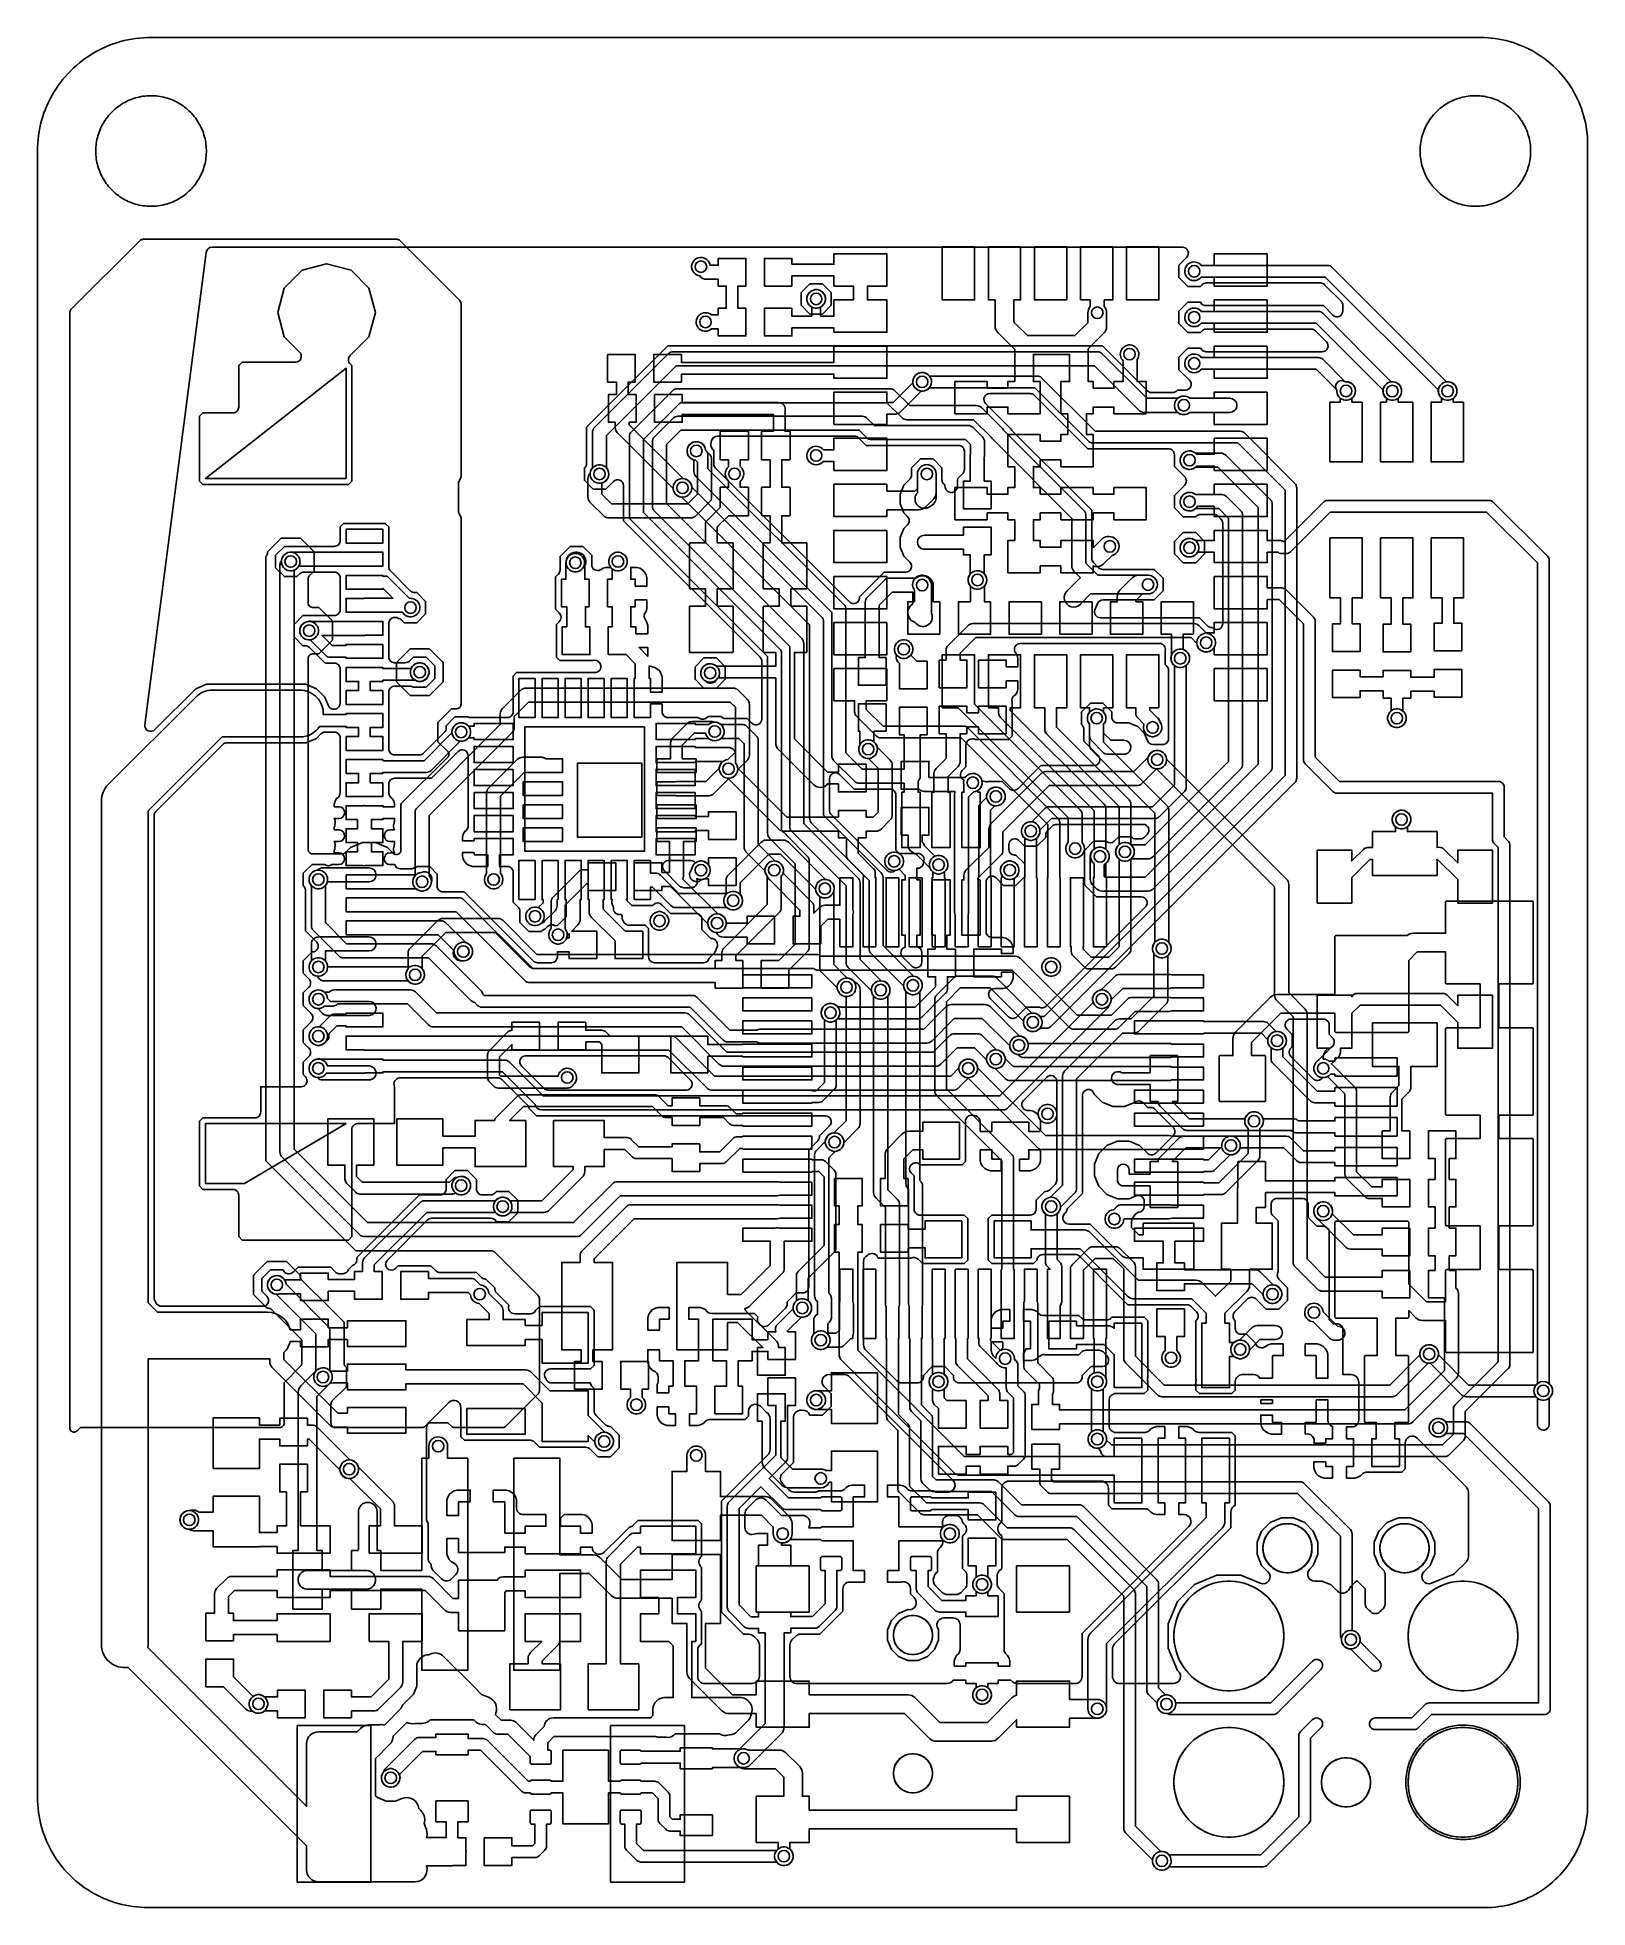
# Model space of a CAD drawing. Header units: millimetres. Extents: x 23.6 to 57.2, y 14.1 to 54.7.
import ezdxf

# ---------------------------------------------------------------- set-up
doc = ezdxf.new("R2010")
doc.units = ezdxf.units.MM

msp = doc.modelspace()

# ---------------------------------------------------------------- linework, layer by layer
at = {"layer": '16_copper'}
for points in [[(24.408, 24.406, 0.175553), (24.467, 24.433), (24.539, 24.505), (28.862, 24.505, 0.414214), (28.957, 24.6), (28.957, 25.475), (29.315, 25.833, 0.198912), (29.343, 25.901), (29.343, 26.371, 0.198912), (29.315, 26.438), (28.687, 27.066, 0.129044), (28.646, 27.091), (28.622, 27.094, 0.061489), (28.59, 27.094), (28.294, 27.39), (28.294, 27.81), (28.59, 28.106), (29.01, 28.106), (29.306, 27.81, 0.278932), (29.334, 27.713), (29.962, 27.085), (29.962, 27.085), (30.257, 26.789), (30.257, 25.901, 0.129042), (30.269, 25.854), (30.284, 25.834, 0.066232), (30.308, 25.81), (30.308, 25.39), (30.001, 25.082, 0.198912), (29.973, 25.015), (29.973, 24.6, 0.414214), (30.068, 24.505), (31.947, 24.505, 0.198912), (32.014, 24.533), (32.09, 24.608), (32.51, 24.608), (32.586, 24.533, 0.198912), (32.653, 24.505), (33.7, 24.505, 0.198912), (33.767, 24.533), (34.467, 25.233, 0.198912), (34.495, 25.3), (34.495, 27.3, 0.198912), (34.467, 27.367), (33.519, 28.315, 0.198912), (33.452, 28.343), (30.511, 28.343), (29.938, 28.915), (29.65, 29.203), (29.65, 29.203), (28.562, 30.291), (28.562, 43.409, 0.0837), (28.585, 43.441), (28.589, 43.45, 0.011536), (28.591, 43.454), (28.594, 43.478, 0.061484), (28.594, 43.51), (28.89, 43.806), (29.31, 43.806), (29.606, 43.51), (29.606, 43.09), (29.504, 42.989, 0.198912), (29.477, 42.922), (29.477, 42.401, 0.414214), (29.572, 42.306), (29.71, 42.306), (30.006, 42.01), (30.006, 41.59), (29.71, 41.294), (29.572, 41.294, 0.414214), (29.477, 41.199), (29.477, 37.052, 0.414214), (29.572, 36.957), (30.221, 36.957, 0.198912), (30.288, 36.985), (30.401, 37.097), (30.66, 37.205), (30.94, 37.205), (31.199, 37.097), (31.331, 36.966, 0.668179), (31.493, 37.033), (31.493, 38.039), (32.502, 39.048, 0.414214), (32.502, 39.183), (32.294, 39.39), (32.294, 39.81), (32.59, 40.106), (32.7, 40.106, 0.414214), (32.795, 40.201), (32.795, 44.242, 0.121428), (32.784, 44.286), (32.741, 44.368), (32.741, 45.021), (32.784, 45.103, 0.121428), (32.795, 45.147), (32.795, 48.9, 0.198912), (32.767, 48.967), (31.467, 50.267, 0.198912), (31.4, 50.295), (25.9, 50.295, 0.198912), (25.833, 50.267), (24.333, 48.767, 0.198912), (24.305, 48.7), (24.305, 24.5), (24.306, 24.489), (24.308, 24.477), (24.308, 24.477), (24.308, 24.476), (24.312, 24.465), (24.317, 24.455), (24.317, 24.454), (24.317, 24.453), (24.324, 24.444), (24.331, 24.435), (24.331, 24.434), (24.332, 24.434), (24.341, 24.427), (24.35, 24.419), (24.35, 24.419), (24.351, 24.419), (24.361, 24.414), (24.372, 24.409), (24.372, 24.409), (24.373, 24.409), (24.384, 24.407), (24.396, 24.405), (24.396, 24.405), (24.397, 24.405)], [(40.886, 48.277), (42.036, 48.277), (42.036, 48.977), (41.613, 48.977), (41.613, 49.277), (42.036, 49.277), (42.036, 49.977), (40.886, 49.977), (40.886, 49.754), (39.976, 49.754), (39.976, 49.878), (39.376, 49.878), (39.376, 49.278), (39.976, 49.278), (39.976, 49.5), (40.886, 49.5), (40.886, 49.277), (41.309, 49.277), (41.309, 48.977), (40.886, 48.977), (40.886, 48.624), (40.595, 48.624), (40.595, 48.822, 0.907082), (40.441, 49.193), (40.405, 49.178, 0.599926), (40.405, 48.822), (40.405, 48.624), (39.976, 48.624), (39.976, 48.797), (39.376, 48.797), (39.376, 48.197), (39.976, 48.197), (39.976, 48.37), (40.886, 48.37)], [(45.361, 43.204), (45.811, 43.204), (45.811, 43.057), (46.511, 43.057), (46.511, 43.204, 0.316681), (46.751, 43.263), (46.921, 43.433, 0.062258), (46.973, 43.454), (47.002, 43.474, 0.469056), (46.999, 43.787), (46.97, 43.807, 0.380689), (46.686, 43.773), (46.523, 43.61), (46.511, 43.61), (46.511, 43.757), (45.811, 43.757), (45.811, 43.61), (45.361, 43.61), (45.361, 43.757), (45.214, 43.757), (45.214, 44.207), (45.361, 44.207), (45.361, 44.354), (45.811, 44.354), (45.811, 44.207), (46.511, 44.207), (46.511, 44.354), (46.961, 44.354), (46.961, 44.207), (47.661, 44.207), (47.661, 44.907), (46.961, 44.907), (46.961, 44.76), (46.511, 44.76), (46.511, 44.907), (45.811, 44.907), (45.811, 44.76), (45.361, 44.76), (45.361, 44.907), (45.214, 44.907), (45.214, 45.357), (45.361, 45.357), (45.361, 45.504), (45.811, 45.504), (45.811, 45.357), (46.511, 45.357), (46.511, 46.057), (46.364, 46.057), (46.364, 46.507), (46.511, 46.507), (46.511, 46.654), (46.961, 46.654), (46.961, 46.507), (47.661, 46.507), (47.661, 47.207), (47.463, 47.207), (47.463, 47.682, 0.968802), (47.144, 47.928), (47.122, 47.895, 0.332049), (47.159, 47.657), (47.159, 47.207), (46.961, 47.207), (46.961, 47.06), (46.511, 47.06), (46.511, 47.207), (46.403, 47.207), (46.403, 47.916), (46.744, 48.256, 0.198912), (46.803, 48.4), (46.803, 48.7, 0.182233), (46.752, 48.834), (46.752, 48.977), (46.936, 48.977), (46.936, 50.127), (46.236, 50.127), (46.236, 48.977), (46.448, 48.977), (46.448, 48.834, 0.181961), (46.397, 48.7), (46.397, 48.484), (46.116, 48.203), (45.084, 48.203), (44.789, 48.498), (44.789, 48.977), (44.936, 48.977), (44.936, 50.127), (44.236, 50.127), (44.236, 48.977), (44.383, 48.977), (44.383, 48.414, 0.198912), (44.442, 48.27), (44.808, 47.905), (44.808, 47.207), (44.661, 47.207), (44.661, 47.06), (44.211, 47.06), (44.211, 47.207), (43.511, 47.207), (43.511, 46.507), (44.211, 46.507), (44.211, 46.654), (44.661, 46.654), (44.661, 46.507), (45.361, 46.507), (45.361, 47.207), (45.214, 47.207), (45.214, 47.797), (45.997, 47.797), (45.997, 47.207), (45.811, 47.207), (45.811, 46.507), (45.958, 46.507), (45.958, 46.057), (45.811, 46.057), (45.811, 45.91), (45.361, 45.91), (45.361, 46.057), (44.661, 46.057), (44.661, 45.357), (44.808, 45.357), (44.808, 44.907), (44.661, 44.907), (44.661, 44.76), (44.211, 44.76), (44.211, 44.907), (43.511, 44.907), (43.511, 44.207), (44.211, 44.207), (44.211, 44.354), (44.661, 44.354), (44.661, 44.207), (44.808, 44.207), (44.808, 43.757), (44.661, 43.757), (44.661, 43.057), (45.361, 43.057)], [(50.286, 49.977), (49.136, 49.977), (49.136, 49.727), (48.857, 49.727, 0.909744), (48.522, 49.505), (48.544, 49.472, 0.475246), (48.857, 49.473), (49.136, 49.473), (49.136, 49.277), (50.286, 49.277)], [(38.976, 48.797), (38.803, 48.797), (38.803, 49.278), (38.976, 49.278), (38.976, 49.878), (38.376, 49.878), (38.376, 49.73), (38.199, 49.73), (38.193, 49.759, 1), (37.807, 49.641), (37.822, 49.605, 0.198913), (37.941, 49.507), (37.98, 49.499, 0.271778), (38.122, 49.426), (38.376, 49.426), (38.376, 49.278), (38.549, 49.278), (38.549, 48.797), (38.376, 48.797), (38.376, 48.652), (38.232, 48.652, 0.918755), (37.944, 48.372), (37.972, 48.344, 0.365461), (38.232, 48.348), (38.376, 48.348), (38.376, 48.197), (38.976, 48.197)], [(50.286, 48.977), (49.136, 48.977), (49.136, 48.727), (48.857, 48.727, 0.909744), (48.522, 48.505), (48.544, 48.472, 0.475246), (48.857, 48.473), (49.136, 48.473), (49.136, 48.277), (50.286, 48.277)], [(50.286, 47.977), (49.136, 47.977), (49.136, 47.727), (48.857, 47.727, 0.909744), (48.522, 47.505), (48.544, 47.472, 0.475246), (48.857, 47.473), (49.136, 47.473), (49.136, 47.277), (50.286, 47.277)], [(37.659, 44.707, 0.83208), (37.614, 45.101), (36.446, 46.269), (36.446, 46.322), (36.594, 46.322), (36.594, 46.922), (36.421, 46.922), (36.421, 47.195), (36.576, 47.195), (36.576, 47.795), (35.976, 47.795), (35.976, 47.195), (36.167, 47.195), (36.167, 46.922), (35.994, 46.922), (35.994, 46.322), (36.142, 46.322), (36.142, 46.206, 0.198912), (36.186, 46.098), (37.399, 44.886), (37.399, 44.88), (37.407, 44.841), (37.422, 44.805), (37.444, 44.772), (37.472, 44.744), (37.505, 44.722), (37.541, 44.707), (37.58, 44.699), (37.62, 44.699)], [(42.036, 46.5), (42.227, 46.5, 0.198912), (42.317, 46.537), (42.779, 46.999, 0.909747), (42.859, 47.393), (42.82, 47.401, 0.475245), (42.599, 47.179), (42.174, 46.754), (42.036, 46.754), (42.036, 46.977), (40.886, 46.977), (40.886, 46.277), (42.036, 46.277)], [(52.347, 46.761), (52.124, 46.761), (52.124, 46.846, 0.670877), (52.017, 47.204), (51.977, 47.204, 0.86209), (51.796, 47.023), (51.796, 46.983, 0.20085), (51.87, 46.846), (51.87, 46.761), (51.647, 46.761), (51.647, 45.461), (52.347, 45.461)], [(53.447, 46.761), (53.127, 46.761), (53.127, 46.843, 0.909744), (52.905, 47.178), (52.872, 47.156, 0.475246), (52.873, 46.843), (52.873, 46.761), (52.747, 46.761), (52.747, 45.461), (53.447, 45.461)], [(54.547, 46.761), (54.324, 46.761), (54.324, 46.841, 0.917914), (54.105, 47.178), (54.072, 47.156, 0.469253), (54.07, 46.845), (54.07, 46.761), (53.847, 46.761), (53.847, 45.461), (54.547, 45.461)], [(40.29, 41.328), (40.295, 41.33), (40.299, 41.334), (40.301, 41.339), (40.301, 42.317), (40.299, 42.322), (40.295, 42.326), (40.29, 42.328), (39.953, 42.328), (39.953, 42.706), (40.29, 42.706), (40.295, 42.708), (40.299, 42.712), (40.301, 42.717), (40.301, 43.695), (40.299, 43.7), (40.295, 43.704), (40.29, 43.706), (39.753, 43.706), (39.753, 44.293), (39.931, 44.293), (39.936, 44.298), (39.936, 44.908), (39.931, 44.913), (39.753, 44.913), (39.753, 45.509), (39.931, 45.509), (39.936, 45.514), (39.936, 46.124), (39.931, 46.129), (39.827, 46.129), (39.827, 46.6, 0.457831), (39.678, 46.749), (37.594, 46.749), (37.594, 46.922), (36.994, 46.922), (36.994, 46.322), (37.594, 46.322), (37.594, 46.495), (39.573, 46.495), (39.573, 46.129), (39.321, 46.129), (39.316, 46.124), (39.316, 45.514), (39.321, 45.509), (39.499, 45.509), (39.499, 44.913), (39.321, 44.913), (39.316, 44.908), (39.316, 44.298), (39.321, 44.293), (39.499, 44.293), (39.499, 43.706), (39.362, 43.706), (39.357, 43.704), (39.353, 43.7), (39.351, 43.695), (39.351, 42.717), (39.353, 42.712), (39.357, 42.708), (39.362, 42.706), (39.699, 42.706), (39.699, 42.328), (39.362, 42.328), (39.357, 42.326), (39.353, 42.322), (39.351, 42.317), (39.351, 41.339), (39.353, 41.334), (39.357, 41.33), (39.362, 41.328), (39.623, 41.328), (39.623, 41.027), (38.338, 41.027), (38.328, 41.037), (38.295, 41.059, 0.906348), (38.072, 40.724), (38.105, 40.702, 0.468269), (38.328, 40.724), (38.356, 40.752), (38.37, 40.773), (39.623, 40.773), (39.623, 39.365, 0.198912), (39.682, 39.221), (40.447, 38.456, 0.445979), (40.748, 38.473), (40.983, 38.473), (40.983, 38.3), (41.583, 38.3), (41.583, 38.9), (40.983, 38.9), (40.983, 38.727), (40.749, 38.727), (40.734, 38.744), (40.029, 39.449), (40.029, 41.328)], [(50.286, 46.977), (49.136, 46.977), (49.136, 46.843), (48.608, 46.843, 0.918755), (48.32, 46.563), (48.348, 46.534, 0.365461), (48.608, 46.538), (49.136, 46.538), (49.136, 46.277), (50.286, 46.277)], [(37.785, 44.248, 0.189183), (37.887, 44.292), (38.188, 44.593, 0.198912), (38.233, 44.701), (38.233, 45.519, 0.198912), (38.188, 45.627), (38.101, 45.714, 0.918765), (37.699, 45.72), (37.699, 45.68, 0.365467), (37.886, 45.499), (37.928, 45.456), (37.928, 44.764), (37.717, 44.552), (36.063, 44.552), (35.852, 44.763), (35.852, 45.005, 0.92086), (35.78, 45.401), (35.741, 45.393, 0.250488), (35.607, 45.259), (35.599, 45.22, 0.220846), (35.548, 45.1), (35.548, 44.7, 0.198912), (35.592, 44.592), (35.892, 44.292, 0.198912), (36, 44.248), (37.78, 44.248)], [(38.695, 41.33), (38.699, 41.334), (38.701, 41.339), (38.701, 42.317), (38.699, 42.322), (38.695, 42.326), (38.69, 42.328), (38.353, 42.328), (38.353, 42.706), (38.69, 42.706), (38.695, 42.708), (38.699, 42.712), (38.701, 42.717), (38.701, 43.695), (38.699, 43.7), (38.695, 43.704), (38.69, 43.706), (38.353, 43.706), (38.353, 44.05), (38.596, 44.293), (39.031, 44.293), (39.036, 44.298), (39.036, 44.908), (39.031, 44.913), (38.853, 44.913), (38.853, 45.044, 0.487029), (38.853, 45.361), (38.853, 45.509), (39.031, 45.509), (39.036, 45.514), (39.036, 46.124), (39.031, 46.129), (38.421, 46.129), (38.416, 46.124), (38.416, 45.514), (38.421, 45.509), (38.599, 45.509), (38.599, 45.358, 0.467263), (38.599, 45.048), (38.599, 44.913), (38.421, 44.913), (38.416, 44.908), (38.416, 44.473), (38.136, 44.193, 0.198912), (38.099, 44.103), (38.099, 43.706), (37.762, 43.706), (37.757, 43.704), (37.753, 43.7), (37.751, 43.695), (37.751, 42.717), (37.753, 42.712), (37.757, 42.708), (37.762, 42.706), (38.099, 42.706), (38.099, 42.328), (37.762, 42.328), (37.757, 42.326), (37.753, 42.322), (37.751, 42.317), (37.751, 41.339), (37.753, 41.334), (37.757, 41.33), (37.762, 41.328), (38.69, 41.328)], [(42.036, 45.977), (40.886, 45.977), (40.886, 45.727), (40.657, 45.727, 0.909744), (40.322, 45.505), (40.344, 45.472, 0.475246), (40.657, 45.473), (40.886, 45.473), (40.886, 45.277), (42.036, 45.277)], [(50.286, 45.977), (49.136, 45.977), (49.136, 45.627), (48.757, 45.627, 0.909744), (48.422, 45.405), (48.444, 45.372, 0.475246), (48.757, 45.373), (49.136, 45.373), (49.136, 45.277), (50.286, 45.277)], [(42.036, 44.424), (42.727, 44.424, 0.198912), (42.871, 44.483), (43.044, 44.656, 0.198912), (43.103, 44.8), (43.103, 45.2, 1), (42.697, 45.2), (42.697, 44.884), (42.643, 44.83), (42.036, 44.83), (42.036, 44.977), (40.886, 44.977), (40.886, 44.277), (42.036, 44.277)], [(50.286, 44.977), (49.136, 44.977), (49.136, 44.754), (48.731, 44.754, 0.913614), (48.444, 44.472), (48.472, 44.444, 0.464465), (48.775, 44.5), (49.136, 44.5), (49.136, 44.277), (50.286, 44.277)], [(56.302, 24.45, 0.355417), (56.403, 24.574), (56.403, 25.143, 0.47753), (56.403, 25.457), (56.403, 43.324, 0.198912), (56.366, 43.414), (55.19, 44.59, 0.198912), (55.1, 44.627), (51.6, 44.627, 0.198912), (51.51, 44.59), (50.649, 43.728, 0.161802), (50.573, 43.754), (50.286, 43.754), (50.286, 43.977), (49.136, 43.977), (49.136, 43.754), (48.731, 43.754, 0.913614), (48.444, 43.472), (48.472, 43.444, 0.464465), (48.775, 43.5), (49.136, 43.5), (49.136, 43.277), (50.286, 43.277), (50.286, 43.5), (50.522, 43.5, 0.098254), (50.575, 43.476), (50.585, 43.474, 0.029897), (50.6, 43.473), (50.7, 43.473, 0.198912), (50.79, 43.51), (51.653, 44.373), (55.047, 44.373), (56.149, 43.271), (56.149, 25.457, 0.47753), (56.149, 25.143), (56.149, 24.574), (56.152, 24.546), (56.161, 24.519), (56.176, 24.496), (56.196, 24.475), (56.22, 24.46), (56.246, 24.451), (56.274, 24.447)], [(29.172, 43.112, 0.965487), (29.041, 43.493), (29.005, 43.478, 0.198913), (28.907, 43.359), (28.899, 43.32, 0.175346), (28.867, 43.219), (28.867, 30.481, 0.198912), (28.912, 30.373), (30.592, 28.692, 0.198912), (30.7, 28.648), (35.3, 28.648, 0.198912), (35.408, 28.692), (36.251, 29.536), (39.657, 29.536, 0.101846), (39.717, 29.548), (40.407, 29.548), (40.407, 29.828), (39.715, 29.828, 0.098877), (39.657, 29.84), (36.188, 29.84, 0.198912), (36.08, 29.796), (35.237, 28.952), (30.763, 28.952), (29.172, 30.544)], [(44.286, 42.427), (44.152, 42.427), (44.152, 42.768, 0.918755), (43.872, 43.056), (43.844, 43.028, 0.365461), (43.848, 42.768), (43.848, 42.427), (43.586, 42.427), (43.586, 41.727), (44.286, 41.727)], [(43.186, 42.427), (43.039, 42.427), (43.039, 42.764, 0.362284), (42.877, 42.987), (42.868, 42.991, 0.653445), (42.609, 42.719), (42.624, 42.687), (42.633, 42.675), (42.633, 42.427), (42.486, 42.427), (42.486, 41.727), (43.186, 41.727)], [(55.519, 25.789, 0.187824), (55.553, 25.875), (55.553, 37.143, 0.198912), (55.516, 37.233), (55.427, 37.322), (55.427, 38.4, 0.414214), (55.3, 38.527), (51.853, 38.527), (51.327, 39.053), (51.327, 42, 0.198912), (51.29, 42.09), (50.69, 42.69, 0.198912), (50.6, 42.727), (50.286, 42.727), (50.286, 42.977), (49.136, 42.977), (49.136, 42.277), (50.286, 42.277), (50.286, 42.473), (50.547, 42.473), (51.073, 41.947), (51.073, 39, 0.198912), (51.11, 38.91), (51.71, 38.31, 0.198912), (51.8, 38.273), (55.173, 38.273), (55.173, 37.269, 0.198912), (55.21, 37.179), (55.299, 37.091), (55.299, 25.927), (54.365, 24.994, 0.198912), (54.328, 24.904), (54.328, 24.364), (54.091, 24.127), (46.904, 24.127, 0.043452), (46.89, 24.144), (46.801, 24.233, 0.909747), (46.407, 24.313), (46.399, 24.274, 0.475245), (46.621, 24.053), (46.673, 24.002, 0.418356), (46.8, 23.873), (54.144, 23.873, 0.198912), (54.234, 23.91), (54.545, 24.222, 0.198912), (54.582, 24.311), (54.582, 24.851), (55.516, 25.785)], [(47.586, 42.427), (47.439, 42.427), (47.439, 42.452), (47.584, 42.597), (47.7, 42.597, 1), (47.7, 43.003), (47.5, 43.003, 0.198912), (47.356, 42.944), (47.092, 42.68, 0.198912), (47.033, 42.536), (47.033, 42.427), (46.886, 42.427), (46.886, 41.727), (47.586, 41.727)], [(48.459, 41.007, 0.732767), (48.463, 41.392), (48.463, 41.727), (48.686, 41.727), (48.686, 42.427), (47.986, 42.427), (47.986, 41.727), (48.209, 41.727), (48.209, 41.265, 0.079328), (48.199, 41.22), (48.199, 41.18), (48.207, 41.141), (48.222, 41.105), (48.244, 41.072), (48.272, 41.044), (48.305, 41.022), (48.341, 41.007), (48.38, 40.999), (48.42, 40.999)], [(50.286, 41.977), (49.136, 41.977), (49.136, 41.752), (49, 41.752, 0.160014), (48.903, 41.732), (48.866, 41.717, 1), (49.057, 41.36), (49.09, 41.382, 0.089815), (49.136, 41.437), (49.136, 41.277), (50.286, 41.277)], [(46.178, 36.877, 0.543249), (46.272, 37.203), (46.272, 37.806, 0.198912), (46.227, 37.914), (43.936, 40.205), (43.936, 41.277), (43.236, 41.277), (43.236, 40.127), (43.583, 40.127), (45.967, 37.743), (45.967, 37.203), (45.963, 37.199), (45.941, 37.166), (45.926, 37.129), (45.918, 37.09), (45.918, 37.051), (45.926, 37.012), (45.941, 36.975), (45.963, 36.942), (45.991, 36.914), (46.024, 36.892), (46.061, 36.877), (46.1, 36.869), (46.139, 36.869)], [(46.797, 36.438), (46.784, 36.438), (46.784, 36.743, 0.47753), (46.784, 37.057), (46.784, 37.943, 0.198912), (46.747, 38.033), (44.713, 40.067), (44.713, 40.127), (44.936, 40.127), (44.936, 41.277), (44.236, 41.277), (44.236, 40.127), (44.459, 40.127), (44.459, 40.014, 0.198912), (44.496, 39.924), (46.53, 37.89), (46.53, 37.057, 0.47753), (46.53, 36.743), (46.53, 36.438), (46.517, 36.438), (46.517, 34.938), (46.797, 34.938)], [(46.908, 34.458, 0.187839), (46.992, 34.494), (47.29, 34.792, 0.198912), (47.327, 34.882), (47.327, 36.843, 0.47753), (47.327, 37.157), (47.327, 38.039, 0.198912), (47.29, 38.129), (45.713, 39.705), (45.713, 40.127), (45.936, 40.127), (45.936, 41.277), (45.236, 41.277), (45.236, 40.127), (45.459, 40.127), (45.459, 39.653, 0.198912), (45.496, 39.563), (47.073, 37.986), (47.073, 37.157, 0.47753), (47.073, 36.843), (47.073, 34.934), (46.85, 34.711), (46.464, 34.711), (46.29, 34.885), (46.29, 34.938), (46.297, 34.938), (46.297, 36.438), (46.017, 36.438), (46.017, 34.938), (46.036, 34.938), (46.036, 34.833, 0.198912), (46.073, 34.743), (46.322, 34.494, 0.198912), (46.412, 34.457), (46.902, 34.457)], [(48.059, 34.707, 0.543249), (48.152, 35.032), (48.152, 37.9, 0.198912), (48.108, 38.008), (46.738, 39.377), (46.738, 39.768, 0.373156), (46.738, 40.032), (46.738, 40.127), (46.936, 40.127), (46.936, 41.277), (46.236, 41.277), (46.236, 40.127), (46.434, 40.127), (46.434, 40.032, 0.373156), (46.434, 39.768), (46.434, 39.314, 0.198912), (46.478, 39.206), (47.848, 37.837), (47.848, 35.032), (47.844, 35.028), (47.822, 34.995), (47.807, 34.959), (47.799, 34.92), (47.799, 34.88), (47.807, 34.841), (47.822, 34.805), (47.844, 34.772), (47.872, 34.744), (47.905, 34.722), (47.941, 34.707), (47.98, 34.699), (48.02, 34.699)], [(47.859, 39.507, 0.472965), (47.978, 39.795), (47.956, 39.828, 0.152805), (47.908, 39.908), (47.738, 40.077), (47.738, 40.127), (47.936, 40.127), (47.936, 41.277), (47.236, 41.277), (47.236, 40.127), (47.434, 40.127), (47.434, 40.014, 0.198912), (47.478, 39.906), (47.612, 39.772), (47.607, 39.759), (47.599, 39.72), (47.599, 39.68), (47.607, 39.641), (47.622, 39.605), (47.644, 39.572), (47.672, 39.544), (47.705, 39.522), (47.741, 39.507), (47.78, 39.499), (47.82, 39.499)], [(45.797, 36.438), (45.784, 36.438), (45.784, 37.643, 0.198912), (45.747, 37.733), (43.79, 39.69, 0.198912), (43.7, 39.727), (41.953, 39.727), (41.588, 40.092), (41.588, 40.277), (42.036, 40.277), (42.036, 40.977), (40.886, 40.977), (40.886, 40.277), (41.334, 40.277), (41.334, 40.039, 0.198912), (41.371, 39.949), (41.81, 39.51, 0.198912), (41.9, 39.473), (43.647, 39.473), (45.53, 37.59), (45.53, 36.438), (45.517, 36.438), (45.517, 34.938), (45.797, 34.938)], [(53.159, 39.707, 0.598802), (53.229, 40.056), (53.229, 40.338), (53.402, 40.338), (53.402, 40.486), (53.907, 40.486), (53.907, 40.36), (54.507, 40.36), (54.507, 40.96), (53.907, 40.96), (53.907, 40.79), (53.402, 40.79), (53.402, 40.938), (52.802, 40.938), (52.802, 40.798), (52.303, 40.798), (52.303, 40.946), (51.703, 40.946), (51.703, 40.346), (52.303, 40.346), (52.303, 40.494), (52.802, 40.494), (52.802, 40.338), (52.974, 40.338), (52.974, 40.058), (52.972, 40.056), (52.944, 40.028), (52.922, 39.995), (52.907, 39.959), (52.899, 39.92), (52.899, 39.88), (52.907, 39.841), (52.922, 39.805), (52.944, 39.772), (52.972, 39.744), (53.005, 39.722), (53.041, 39.707), (53.08, 39.699), (53.12, 39.699)], [(33.689, 40.103, 0.189183), (33.648, 40), (33.648, 39.763), (31.842, 37.958, 0.198912), (31.798, 37.85), (31.798, 36.482, 0.918755), (32.078, 36.194), (32.106, 36.222, 0.365461), (32.102, 36.482), (32.102, 37.787), (33.908, 39.592, 0.198912), (33.952, 39.7), (33.952, 39.937), (34.263, 40.248), (38.637, 40.248), (38.748, 40.137), (38.748, 39.163), (38.586, 39.001, 0.373164), (38.399, 38.814), (38.108, 38.523), (37.469, 38.523), (37.445, 38.521), (37.044, 38.521), (37.044, 38.221), (37.445, 38.221, 0.038611), (37.469, 38.218), (38.171, 38.218, 0.198912), (38.279, 38.263), (38.6, 38.584), (39.692, 37.492, 0.198912), (39.8, 37.448), (40.983, 37.448), (40.983, 37.3), (41.156, 37.3), (41.156, 36.917, 0.198912), (41.193, 36.827), (41.53, 36.49), (41.53, 36.438), (41.517, 36.438), (41.517, 34.938), (41.797, 34.938), (41.797, 36.438), (41.784, 36.438), (41.784, 36.543, 0.198912), (41.747, 36.633), (41.41, 36.97), (41.41, 37.3), (41.583, 37.3), (41.583, 37.448), (41.8, 37.448, 0.198912), (41.908, 37.492), (42.108, 37.692, 0.198912), (42.152, 37.8), (42.152, 38.878, 0.198912), (42.108, 38.986), (41.825, 39.268), (41.822, 39.287), (41.806, 39.324, 1), (41.45, 39.133), (41.472, 39.1, 0.148337), (41.569, 39.035), (41.608, 39.027), (41.636, 39.027), (41.848, 38.815), (41.848, 37.863), (41.737, 37.752), (41.583, 37.752), (41.583, 37.9), (40.983, 37.9), (40.983, 37.752), (39.863, 37.752), (38.816, 38.8), (39.008, 38.992, 0.198912), (39.052, 39.1), (39.052, 40.2, 0.198912), (39.008, 40.308), (38.808, 40.508, 0.198912), (38.7, 40.552), (34.2, 40.552, 0.198912), (34.092, 40.508), (33.692, 40.108)], [(37.894, 39.021), (37.596, 39.021), (37.596, 39.316), (37.853, 39.573), (38.103, 39.573, 0.952687), (38.501, 39.632), (38.493, 39.671, 0.303349), (38.32, 39.813), (38.28, 39.813, 0.13637), (38.212, 39.827), (37.8, 39.827, 0.198912), (37.71, 39.79), (37.379, 39.459, 0.198912), (37.342, 39.369), (37.342, 39.021), (37.044, 39.021), (37.044, 38.721), (37.894, 38.721)], [(33.562, 36.207, 0.550071), (33.652, 36.535), (33.652, 38.209), (34.164, 38.721), (34.542, 38.721, 0.081545), (34.591, 38.721), (34.994, 38.721), (34.994, 39.021), (34.631, 39.021, 0.089535), (34.576, 39.048), (34.566, 39.05, 0.04443), (34.539, 39.053), (34.128, 39.053, 0.198912), (34.02, 39.008), (33.392, 38.38, 0.198912), (33.348, 38.272), (33.348, 36.529), (33.347, 36.528), (33.325, 36.495), (33.31, 36.459), (33.302, 36.42), (33.302, 36.38), (33.31, 36.341), (33.325, 36.305), (33.347, 36.272), (33.375, 36.244), (33.408, 36.222), (33.444, 36.207), (33.483, 36.199), (33.523, 36.199)], [(53.382, 27.916), (52.782, 27.916), (52.782, 27.769), (51.547, 27.769), (51.152, 28.163), (51.152, 33.48, 0.198912), (51.108, 33.587), (50.752, 33.943), (50.752, 36.3, 0.198912), (50.708, 36.408), (48.101, 39.014, 0.918765), (47.699, 39.02), (47.699, 38.98, 0.365467), (47.886, 38.799), (50.448, 36.237), (50.448, 33.88, 0.198912), (50.492, 33.772), (50.848, 33.417), (50.848, 28.1, 0.198912), (50.892, 27.992), (51.376, 27.508, 0.198912), (51.484, 27.464), (52.782, 27.464), (52.782, 27.316), (53.382, 27.316)], [(43.797, 35.63, 0.098877), (43.809, 35.688), (43.809, 38.194), (43.914, 38.299), (43.92, 38.299), (43.959, 38.307, 1), (43.841, 38.693), (43.805, 38.678, 0.119366), (43.734, 38.614), (42.948, 38.614), (42.948, 38.962), (42.348, 38.962), (42.348, 38.362), (42.732, 38.362, 0.21767), (42.848, 38.31), (43.514, 38.31, 0.088547), (43.505, 38.257), (43.505, 35.688, 0.101846), (43.517, 35.628), (43.517, 34.938), (43.797, 34.938)], [(44.297, 36.438), (44.284, 36.438), (44.284, 37.904), (44.379, 37.999, 0.909747), (44.459, 38.393), (44.42, 38.401, 0.475245), (44.199, 38.179), (44.067, 38.047, 0.198912), (44.03, 37.957), (44.03, 36.438), (44.017, 36.438), (44.017, 34.938), (44.297, 34.938)], [(43.297, 36.438), (43.284, 36.438), (43.284, 36.562), (43.285, 36.563), (43.313, 36.591, 0.788829), (43.076, 36.903), (42.848, 37.131, 0.068441), (42.835, 37.17), (42.818, 37.196, 0.03474), (42.8, 37.215), (42.8, 37.362), (42.948, 37.362), (42.948, 37.962), (42.348, 37.962), (42.348, 37.362), (42.496, 37.362), (42.496, 37.152, 0.318945), (42.592, 36.992), (42.616, 36.973, 0.095197), (42.669, 36.951), (42.966, 36.654, 0.090093), (43.001, 36.591), (43.029, 36.563), (43.03, 36.562), (43.03, 36.438), (43.017, 36.438), (43.017, 34.938), (43.297, 34.938)], [(52.122, 36.442), (52.516, 36.836), (52.572, 36.836), (52.572, 36.488), (53.972, 36.488), (53.972, 36.836), (53.984, 36.836), (54.422, 36.398), (54.422, 35.888), (55.172, 35.888), (55.172, 37.038), (54.422, 37.038), (54.422, 36.758), (54.127, 37.053, 0.325421), (53.972, 37.09), (53.972, 37.438), (53.327, 37.438), (53.327, 37.543, 0.909744), (53.105, 37.878), (53.072, 37.856, 0.475246), (53.073, 37.543), (53.073, 37.438), (52.572, 37.438), (52.572, 37.09), (52.463, 37.09, 0.198912), (52.373, 37.053), (52.122, 36.802), (52.122, 37.038), (51.372, 37.038), (51.372, 35.888), (52.122, 35.888)], [(39.6, 35.6), (39, 35.6), (39, 35.452), (38.563, 35.452, 0.024969), (38.551, 35.47), (38.543, 35.509, 0.31076), (38.364, 35.651), (37.608, 36.408, 0.103855), (37.621, 36.469), (37.621, 37.221), (37.894, 37.221), (37.894, 37.521), (37.494, 37.521, 0.078994), (37.447, 37.521), (37.044, 37.521), (37.044, 37.221), (37.316, 37.221), (37.316, 36.552), (37.153, 36.552), (37.153, 36.759), (36.553, 36.759), (36.553, 36.159), (37.153, 36.159), (37.153, 36.248), (37.337, 36.248), (38.149, 35.436, 0.31076), (38.291, 35.257), (38.33, 35.249, 0.330824), (38.5, 35.148), (39, 35.148), (39, 35), (39.6, 35)], [(45.297, 36.438), (45.284, 36.438), (45.284, 37.294, 0.998108), (45.027, 37.606), (44.999, 37.578, 0.419531), (45.03, 37.292), (45.03, 36.438), (45.017, 36.438), (45.017, 34.938), (45.297, 34.938)], [(38.759, 35.747, 0.543249), (38.852, 36.073), (38.852, 36.325), (39.475, 36.948), (39.726, 36.948), (40.488, 36.186, 0.918765), (40.89, 36.18), (40.89, 36.22, 0.365467), (40.703, 36.401), (39.897, 37.208, 0.198912), (39.789, 37.252), (39.412, 37.252, 0.198912), (39.304, 37.208), (38.592, 36.496, 0.198912), (38.548, 36.388), (38.548, 36.073), (38.544, 36.069), (38.522, 36.036), (38.507, 35.999), (38.499, 35.961), (38.499, 35.921), (38.507, 35.882), (38.522, 35.845), (38.544, 35.813), (38.572, 35.785), (38.605, 35.763), (38.641, 35.747), (38.68, 35.74), (38.72, 35.74)], [(29.759, 36.207, 0.258912), (29.895, 36.348), (30.8, 36.348, 1), (30.8, 36.652), (29.8, 36.652, 0.220846), (29.68, 36.601), (29.641, 36.593), (29.605, 36.578), (29.572, 36.556), (29.544, 36.528), (29.522, 36.495), (29.507, 36.459), (29.499, 36.42), (29.499, 36.38), (29.507, 36.341), (29.522, 36.305), (29.544, 36.272), (29.572, 36.244), (29.605, 36.222), (29.641, 36.207), (29.68, 36.199), (29.72, 36.199)], [(34.959, 35.007, 0.543249), (35.052, 35.333), (35.052, 35.843), (35.516, 36.307), (35.553, 36.307), (35.553, 36.159), (36.153, 36.159), (36.153, 36.759), (35.553, 36.759), (35.553, 36.612), (35.453, 36.612, 0.198912), (35.345, 36.567), (34.792, 36.014, 0.198912), (34.748, 35.906), (34.748, 35.333), (34.744, 35.329), (34.722, 35.296), (34.707, 35.259), (34.699, 35.22), (34.699, 35.181), (34.707, 35.142), (34.722, 35.105), (34.744, 35.072), (34.772, 35.044), (34.805, 35.022), (34.841, 35.007), (34.88, 34.999), (34.92, 34.999)], [(37.947, 36.359, 0.136794), (38.02, 36.399), (38.059, 36.407, 1), (37.941, 36.793), (37.905, 36.778, 0.198913), (37.807, 36.659), (37.799, 36.62), (37.799, 36.614), (37.798, 36.613), (37.778, 36.589), (37.764, 36.562), (37.755, 36.532), (37.753, 36.502), (37.757, 36.471), (37.767, 36.442), (37.782, 36.415), (37.803, 36.392), (37.828, 36.374), (37.856, 36.361), (37.886, 36.354), (37.917, 36.353)], [(41.297, 35.629, 0.201229), (41.297, 35.747), (41.297, 36.438), (41.017, 36.438), (41.017, 35.84), (40.688, 35.84, 0.198912), (40.58, 35.796), (40.452, 35.668), (40.452, 35.8, 0.198912), (40.408, 35.908), (39.782, 36.534, 0.924998), (39.413, 36.695), (39.398, 36.659, 0.198911), (39.413, 36.505), (39.435, 36.472, 0.155125), (39.492, 36.392), (40.148, 35.737), (40.148, 35.6), (40, 35.6), (40, 35), (40.6, 35), (40.6, 35.384), (40.751, 35.536), (41.017, 35.536), (41.017, 34.938), (41.297, 34.938)], [(44.797, 36.423, 0.994984), (44.605, 36.778), (44.572, 36.756, 0.250486), (44.499, 36.58), (44.507, 36.541, 0.092122), (44.53, 36.492), (44.53, 36.438), (44.517, 36.438), (44.517, 34.938), (44.797, 34.938)], [(46.975, 33.148, 0.189183), (47.077, 33.192), (47.42, 33.536), (48.157, 33.536, 0.101846), (48.217, 33.548), (48.907, 33.548), (48.907, 33.828), (48.215, 33.828, 0.098877), (48.157, 33.84), (47.357, 33.84, 0.198912), (47.249, 33.796), (46.906, 33.452), (46.163, 33.452), (44.927, 34.688, 0.198912), (44.819, 34.733), (40.612, 34.733, 0.184928), (40.51, 34.772), (34.443, 34.772), (33.708, 35.508, 0.198912), (33.6, 35.552), (32.4, 35.552, 0.198912), (32.292, 35.508), (31.692, 34.908, 0.198912), (31.648, 34.8), (31.648, 34.463, 0.918755), (31.928, 34.174), (31.956, 34.202, 0.365461), (31.952, 34.463), (31.952, 34.737), (32.463, 35.248), (33.537, 35.248), (34.272, 34.512, 0.198912), (34.38, 34.467), (40.448, 34.467, 0.047235), (40.475, 34.447), (40.484, 34.444, 0.111418), (40.55, 34.428), (44.756, 34.428), (45.992, 33.192, 0.198912), (46.1, 33.148), (46.969, 33.148)], [(29.759, 34.307, 0.543249), (29.852, 34.632), (29.852, 34.848), (30.8, 34.848, 1), (30.8, 35.152), (29.7, 35.152, 0.414214), (29.548, 35), (29.548, 34.632), (29.544, 34.628), (29.522, 34.595), (29.507, 34.559), (29.499, 34.52), (29.499, 34.48), (29.507, 34.441), (29.522, 34.405), (29.544, 34.372), (29.572, 34.344), (29.605, 34.322), (29.641, 34.307), (29.68, 34.299), (29.72, 34.299)], [(32.904, 34.641, 1), (32.786, 35.028), (32.75, 35.013, 0.148336), (32.667, 34.93), (32.652, 34.893, 0.641951), (32.825, 34.633), (32.865, 34.633)], [(40.959, 30.507, 0.31076), (41.101, 30.686), (41.408, 30.992, 0.198912), (41.452, 31.1), (41.452, 34, 0.343727), (41.343, 34.172), (41.339, 34.176, 0.102617), (41.288, 34.216), (41.255, 34.238, 1), (41.065, 33.882), (41.101, 33.867, 0.058106), (41.148, 33.859), (41.148, 31.163), (40.886, 30.901), (40.88, 30.901), (40.841, 30.893), (40.805, 30.878), (40.772, 30.856), (40.744, 30.828), (40.722, 30.795), (40.707, 30.759), (40.699, 30.72), (40.699, 30.68), (40.707, 30.641), (40.722, 30.605), (40.744, 30.572), (40.772, 30.544), (40.805, 30.522), (40.841, 30.507), (40.88, 30.499), (40.92, 30.499)], [(48.059, 14.907, 0.909747), (47.979, 15.301), (47.427, 15.853), (47.427, 20.9, 0.198912), (47.39, 20.99), (46.09, 22.29, 0.198912), (46, 22.327), (44.645, 22.327), (44.143, 22.83, 0.198912), (44.053, 22.867), (42.894, 22.867), (42.527, 23.234), (42.527, 24.493, 0.198912), (42.49, 24.583), (42.284, 24.788), (42.284, 26.438), (42.297, 26.438), (42.297, 27.13), (42.302, 27.142, 0.076459), (42.309, 27.188), (42.309, 29.343, 0.198912), (42.265, 29.451), (42.052, 29.663), (42.052, 33.868, 0.918755), (41.772, 34.156), (41.744, 34.128, 0.365461), (41.748, 33.868), (41.748, 29.6, 0.198912), (41.792, 29.492), (42.005, 29.28), (42.005, 27.188, 0.101846), (42.017, 27.128), (42.017, 26.438), (42.03, 26.438), (42.03, 24.736, 0.198912), (42.067, 24.646), (42.273, 24.44), (42.273, 23.181, 0.198912), (42.31, 23.092), (42.752, 22.65, 0.198912), (42.842, 22.613), (44, 22.613), (44.503, 22.11, 0.198912), (44.593, 22.073), (45.947, 22.073), (47.173, 20.847), (47.173, 15.8, 0.198912), (47.21, 15.71), (47.799, 15.121), (47.799, 15.12), (47.799, 15.08), (47.807, 15.041), (47.822, 15.005), (47.844, 14.972), (47.872, 14.944), (47.905, 14.922), (47.941, 14.907), (47.98, 14.899), (48.02, 14.899)], [(48.159, 18.307, 0.909747), (48.079, 18.701), (47.927, 18.853), (47.927, 21.107, 0.198912), (47.89, 21.197), (46.297, 22.79, 0.198912), (46.207, 22.827), (44.953, 22.827), (44.45, 23.33, 0.198912), (44.36, 23.367), (43.101, 23.367), (43.027, 23.441), (43.027, 24.7, 0.198912), (42.99, 24.79), (42.784, 24.996), (42.784, 26.438), (42.797, 26.438), (42.797, 27.13), (42.802, 27.142, 0.076459), (42.809, 27.188), (42.809, 29.743, 0.228775), (42.752, 29.863), (42.752, 33.968, 0.918755), (42.472, 34.256), (42.444, 34.228, 0.365461), (42.448, 33.968), (42.448, 29.8, 0.172369), (42.482, 29.704), (42.492, 29.692), (42.505, 29.68), (42.505, 27.188, 0.101846), (42.517, 27.128), (42.517, 26.438), (42.53, 26.438), (42.53, 24.943, 0.198912), (42.567, 24.853), (42.773, 24.647), (42.773, 23.389, 0.198912), (42.81, 23.299), (42.959, 23.15, 0.198912), (43.049, 23.113), (44.308, 23.113), (44.81, 22.61, 0.198912), (44.9, 22.573), (46.155, 22.573), (47.673, 21.055), (47.673, 18.8, 0.198912), (47.71, 18.71), (47.899, 18.521), (47.899, 18.52), (47.899, 18.48), (47.907, 18.441), (47.922, 18.405), (47.944, 18.372), (47.972, 18.344), (48.005, 18.322), (48.041, 18.307), (48.08, 18.299), (48.12, 18.299)], [(44.797, 27.938), (44.784, 27.938), (44.784, 30.343, 0.198912), (44.747, 30.433), (43.327, 31.853), (43.327, 33.747), (43.627, 34.047), (44.273, 34.047), (44.999, 33.321, 0.909747), (45.393, 33.241), (45.401, 33.28, 0.475245), (45.179, 33.501), (44.416, 34.264, 0.198912), (44.326, 34.301), (43.574, 34.301, 0.198912), (43.484, 34.264), (43.11, 33.89, 0.198912), (43.073, 33.8), (43.073, 31.8, 0.198912), (43.11, 31.71), (44.53, 30.29), (44.53, 27.938), (44.517, 27.938), (44.517, 26.438), (44.797, 26.438)], [(46.759, 33.607, 0.31076), (46.901, 33.786), (47.151, 34.036), (48.157, 34.036, 0.101846), (48.217, 34.048), (48.907, 34.048), (48.907, 34.328), (48.215, 34.328, 0.098877), (48.157, 34.34), (47.088, 34.34, 0.198912), (46.98, 34.296), (46.686, 34.001), (46.68, 34.001), (46.641, 33.993), (46.605, 33.978), (46.572, 33.956), (46.544, 33.928), (46.522, 33.895), (46.507, 33.859), (46.499, 33.82), (46.499, 33.78), (46.507, 33.741), (46.522, 33.705), (46.544, 33.672), (46.572, 33.644), (46.605, 33.622), (46.641, 33.607), (46.68, 33.599), (46.72, 33.599)], [(30.831, 33.451, 0.903505), (30.8, 33.752), (29.963, 33.752), (29.901, 33.814, 0.918765), (29.499, 33.82), (29.499, 33.78, 0.365467), (29.686, 33.599), (29.792, 33.492, 0.198912), (29.9, 33.448), (30.8, 33.448)], [(40.407, 31.561), (40.557, 31.561, 0.198912), (40.647, 31.598), (40.901, 31.852, 0.198912), (40.938, 31.942), (40.938, 33.35, 0.909744), (40.716, 33.686), (40.683, 33.664, 0.475246), (40.684, 33.35), (40.684, 31.995), (40.504, 31.815), (40.407, 31.815), (40.407, 31.828), (38.907, 31.828), (38.907, 31.548), (40.407, 31.548)], [(53.382, 29.891), (52.782, 29.891), (52.782, 29.727), (52.553, 29.727), (52.227, 30.053), (52.227, 31.8, 0.198912), (52.19, 31.89), (51.69, 32.39, 0.028536), (51.679, 32.399), (51.837, 32.557, 0.198912), (51.874, 32.647), (51.874, 32.738), (52.122, 32.738), (52.122, 33.495), (52.3, 33.673), (54.047, 33.673), (54.422, 33.298), (54.422, 32.738), (55.172, 32.738), (55.172, 33.888), (54.422, 33.888), (54.422, 33.658), (54.19, 33.89, 0.198912), (54.1, 33.927), (52.247, 33.927, 0.298122), (52.122, 33.855), (52.122, 33.888), (51.372, 33.888), (51.372, 32.738), (51.62, 32.738), (51.62, 32.7), (51.41, 32.49, 0.093239), (51.372, 32.456), (51.344, 32.428, 0.825729), (51.597, 32.123), (51.973, 31.747), (51.973, 30, 0.198912), (52.01, 29.91), (52.41, 29.51, 0.198912), (52.5, 29.473), (52.782, 29.473), (52.782, 29.291), (53.382, 29.291)], [(35.113, 31.874, 0.269914), (35.228, 31.944), (35.256, 31.972, 1), (34.944, 32.228), (34.922, 32.195, 0.08937), (34.9, 32.127), (33.653, 32.127), (33.627, 32.153), (33.627, 32.547), (33.9, 32.82), (33.9, 32.7), (34.5, 32.7), (34.5, 33.3), (33.9, 33.3), (33.9, 33.127, 0.198912), (33.81, 33.09), (33.41, 32.69, 0.198912), (33.373, 32.6), (33.373, 32.1, 0.198912), (33.41, 32.01), (33.51, 31.91, 0.198912), (33.6, 31.873), (35.1, 31.873)], [(36.65, 33), (36.03, 33), (35.94, 33.09, 0.198912), (35.85, 33.127), (35.5, 33.127), (35.5, 33.3), (34.9, 33.3), (34.9, 32.7), (35.5, 32.7), (35.5, 32.873), (35.797, 32.873), (35.85, 32.82), (35.85, 32.2), (36.65, 32.2)], [(50.559, 32.707, 0.909747), (50.479, 33.101), (50.302, 33.278, 0.198912), (50.212, 33.315), (48.907, 33.315), (48.907, 33.328), (47.407, 33.328), (47.407, 33.048), (48.907, 33.048), (48.907, 33.061), (50.159, 33.061), (50.299, 32.921), (50.299, 32.92), (50.299, 32.88), (50.307, 32.841), (50.322, 32.805), (50.344, 32.772), (50.372, 32.744), (50.405, 32.722), (50.441, 32.707), (50.48, 32.699), (50.52, 32.699)], [(53.382, 30.941), (53.209, 30.941), (53.209, 31.63), (53.362, 31.782, 0.198912), (53.399, 31.872), (53.399, 32.338), (53.972, 32.338), (53.972, 33.288), (52.572, 33.288), (52.572, 32.338), (53.145, 32.338), (53.145, 31.925), (52.993, 31.772, 0.198912), (52.955, 31.682), (52.955, 30.941), (52.782, 30.941), (52.782, 30.341), (53.382, 30.341)], [(48.188, 32.539, 0.05089), (48.217, 32.548), (48.907, 32.548), (48.907, 32.828), (48.215, 32.828, 0.098877), (48.157, 32.84), (45.097, 32.84), (45.093, 32.859, 1), (44.707, 32.741), (44.722, 32.705, 0.198913), (44.841, 32.607), (44.88, 32.599, 0.248928), (45.012, 32.536), (48.157, 32.536)], [(30.831, 32.051, 0.903505), (30.8, 32.352), (29.895, 32.352, 0.92086), (29.499, 32.28), (29.507, 32.241, 0.250488), (29.641, 32.107), (29.68, 32.099, 0.220846), (29.8, 32.048), (30.8, 32.048)], [(48.188, 30.539, 0.05089), (48.217, 30.548), (48.907, 30.548), (48.907, 30.828), (48.215, 30.828, 0.098877), (48.157, 30.84), (45.475, 30.84), (44.001, 32.314, 0.918765), (43.599, 32.32), (43.599, 32.28, 0.365467), (43.786, 32.099), (45.304, 30.58, 0.198912), (45.412, 30.536), (48.157, 30.536)], [(48.188, 32.039, 0.05089), (48.217, 32.048), (48.907, 32.048), (48.907, 32.328), (48.215, 32.328, 0.098877), (48.157, 32.34), (44.775, 32.34), (44.601, 32.514, 0.918765), (44.199, 32.52), (44.199, 32.48, 0.365467), (44.386, 32.299), (44.604, 32.08, 0.198912), (44.712, 32.036), (48.157, 32.036)], [(34.202, 31.169), (33.849, 31.169), (34.153, 31.473), (36.947, 31.473), (37.151, 31.27, 0.198912), (37.24, 31.233), (37.376, 31.233), (37.376, 31.06), (37.976, 31.06), (37.976, 31.233), (38.488, 31.233), (38.622, 31.098, 0.198912), (38.712, 31.061), (38.907, 31.061), (38.907, 31.048), (40.407, 31.048), (40.407, 31.328), (38.907, 31.328), (38.907, 31.315), (38.765, 31.315), (38.63, 31.449, 0.198912), (38.54, 31.487), (37.976, 31.487), (37.976, 31.66), (37.376, 31.66), (37.376, 31.487), (37.293, 31.487), (37.09, 31.69, 0.198912), (37, 31.727), (34.1, 31.727, 0.198912), (34.01, 31.69), (33.563, 31.242, 0.164184), (33.527, 31.169), (33.102, 31.169), (33.102, 30.828), (32.403, 30.828), (32.403, 31.201), (31.403, 31.201), (31.403, 30.201), (32.403, 30.201), (32.403, 30.574), (33.102, 30.574), (33.102, 30.169), (34.202, 30.169)], [(48.907, 29.561), (49.288, 29.561, 0.198912), (49.378, 29.598), (50.09, 30.31, 0.198912), (50.127, 30.4), (50.127, 30.998, 0.909744), (49.905, 31.334), (49.872, 31.311, 0.475246), (49.873, 30.998), (49.873, 30.453), (49.235, 29.815), (48.907, 29.815), (48.907, 29.828), (47.407, 29.828), (47.407, 29.548), (48.907, 29.548)], [(32.859, 29.562, 0.906347), (32.78, 29.956), (32.741, 29.949), (32.705, 29.934, 0.208069), (32.61, 29.89), (32.547, 29.827), (30.653, 29.827), (30.53, 29.95), (30.53, 30.201), (30.903, 30.201), (30.903, 31.201), (29.903, 31.201), (29.903, 30.201), (30.276, 30.201), (30.276, 29.897, 0.198912), (30.313, 29.807), (30.51, 29.61, 0.198912), (30.6, 29.573), (32.6, 29.573, 0.157536), (32.674, 29.597), (32.705, 29.577), (32.741, 29.562), (32.78, 29.554), (32.82, 29.554)], [(33.759, 29.107, 0.15024), (33.857, 29.173), (34.6, 29.173, 0.198912), (34.69, 29.21), (35.442, 29.963, 0.198912), (35.479, 30.052), (35.479, 30.169), (35.902, 30.169), (35.902, 30.542), (36.347, 30.542), (36.51, 30.38, 0.198912), (36.6, 30.342), (37.376, 30.342), (37.376, 30.06), (37.976, 30.06), (37.976, 30.233), (38.46, 30.233, 0.198912), (38.549, 30.27), (38.841, 30.561), (38.907, 30.561), (38.907, 30.548), (40.407, 30.548), (40.407, 30.828), (38.907, 30.828), (38.907, 30.815), (38.788, 30.815, 0.198912), (38.698, 30.778), (38.407, 30.487), (37.976, 30.487), (37.976, 30.66), (37.376, 30.66), (37.376, 30.596), (36.653, 30.596), (36.49, 30.759, 0.198912), (36.4, 30.796), (35.902, 30.796), (35.902, 31.169), (34.802, 31.169), (34.802, 30.169), (35.225, 30.169), (35.225, 30.105), (34.547, 29.427), (33.857, 29.427), (33.856, 29.428), (33.828, 29.456), (33.795, 29.478), (33.759, 29.493), (33.72, 29.501), (33.68, 29.501), (33.641, 29.493), (33.605, 29.478), (33.572, 29.456), (33.544, 29.428), (33.522, 29.395), (33.507, 29.359), (33.499, 29.32), (33.499, 29.28), (33.507, 29.241), (33.522, 29.205), (33.544, 29.172), (33.572, 29.144), (33.605, 29.122), (33.641, 29.107), (33.68, 29.099), (33.72, 29.099)], [(45.777, 24.583), (53.335, 24.583, 0.198912), (53.443, 24.627), (54.39, 25.575, 0.198912), (54.435, 25.682), (54.435, 27.416, 0.21767), (54.382, 27.532), (54.382, 27.916), (54.235, 27.916), (54.235, 28.232), (54.382, 28.232), (54.382, 28.832), (54.235, 28.832), (54.235, 29.291), (54.382, 29.291), (54.382, 29.891), (54.235, 29.891), (54.235, 30.341), (54.382, 30.341), (54.382, 30.941), (53.782, 30.941), (53.782, 30.341), (53.93, 30.341), (53.93, 29.891), (53.782, 29.891), (53.782, 29.291), (53.93, 29.291), (53.93, 28.832), (53.782, 28.832), (53.782, 28.232), (53.93, 28.232), (53.93, 27.916), (53.782, 27.916), (53.782, 27.316), (54.13, 27.316), (54.13, 25.745), (53.272, 24.887), (45.777, 24.887), (45.777, 25.005), (45.629, 25.005), (45.629, 25.22, 0.122313), (45.652, 25.3), (45.652, 25.5, 0.198912), (45.608, 25.608), (45.309, 25.906), (45.309, 27.188, 0.101846), (45.297, 27.248), (45.297, 27.938), (45.017, 27.938), (45.017, 27.246, 0.098877), (45.005, 27.188), (45.005, 25.843, 0.198912), (45.049, 25.735), (45.348, 25.437), (45.348, 25.357, 0.138961), (45.325, 25.277), (45.325, 25.005), (45.177, 25.005), (45.177, 24.465), (45.777, 24.465)], [(48.907, 30.061), (49.062, 30.061, 0.198912), (49.152, 30.098), (49.479, 30.425, 0.909747), (49.559, 30.819), (49.52, 30.827, 0.475245), (49.299, 30.605), (49.01, 30.315), (48.907, 30.315), (48.907, 30.328), (47.407, 30.328), (47.407, 30.048), (48.907, 30.048)], [(40.259, 26.907, 0.601912), (40.327, 27.257), (40.327, 27.747), (40.89, 28.31, 0.198912), (40.927, 28.4), (40.927, 30, 0.198912), (40.89, 30.09), (40.702, 30.278, 0.198912), (40.612, 30.315), (40.407, 30.315), (40.407, 30.328), (38.907, 30.328), (38.907, 30.048), (40.407, 30.048), (40.407, 30.061), (40.559, 30.061), (40.673, 29.947), (40.673, 28.453), (40.11, 27.89, 0.198912), (40.073, 27.8), (40.073, 27.257), (40.072, 27.256), (40.044, 27.228), (40.022, 27.195), (40.007, 27.159), (39.999, 27.12), (39.999, 27.08), (40.007, 27.041), (40.022, 27.005), (40.044, 26.972), (40.072, 26.944), (40.105, 26.922), (40.141, 26.907), (40.18, 26.899), (40.22, 26.899)], [(35.86, 25.939), (35.657, 25.939), (35.657, 26.189), (36.08, 26.189), (36.08, 28.089), (35.683, 28.089), (35.683, 28.167), (36.551, 29.036), (39.657, 29.036, 0.101846), (39.717, 29.048), (40.407, 29.048), (40.407, 29.328), (39.715, 29.328, 0.098877), (39.657, 29.34), (36.488, 29.34, 0.198912), (36.38, 29.296), (35.423, 28.338, 0.198912), (35.378, 28.23), (35.378, 28.089), (34.98, 28.089), (34.98, 26.189), (35.403, 26.189), (35.403, 25.939), (35.26, 25.939), (35.26, 25.339), (35.86, 25.339)], [(45.797, 27.149, 0.177184), (45.827, 27.231), (45.827, 28, 0.198912), (45.79, 28.09), (45.727, 28.153), (45.727, 29.143, 0.909744), (45.505, 29.478), (45.472, 29.456, 0.475246), (45.473, 29.143), (45.473, 28.1, 0.198912), (45.51, 28.01), (45.573, 27.947), (45.573, 27.938), (45.517, 27.938), (45.517, 26.438), (45.797, 26.438)], [(47.029, 28.836, 0.31076), (47.171, 29.016), (47.191, 29.036), (48.157, 29.036, 0.101846), (48.217, 29.048), (48.907, 29.048), (48.907, 29.328), (48.215, 29.328, 0.098877), (48.157, 29.34), (47.128, 29.34, 0.198912), (47.02, 29.296), (46.956, 29.231), (46.95, 29.231), (46.911, 29.223), (46.875, 29.208), (46.842, 29.186), (46.814, 29.158), (46.792, 29.125), (46.777, 29.089), (46.769, 29.05), (46.769, 29.01), (46.777, 28.971), (46.792, 28.935), (46.814, 28.902), (46.842, 28.874), (46.875, 28.852), (46.911, 28.836), (46.95, 28.829), (46.99, 28.829)], [(53.382, 28.832), (52.782, 28.832), (52.782, 28.684), (52.157, 28.684), (51.694, 29.146, 0.987479), (51.307, 29.259), (51.299, 29.22, 0.148335), (51.322, 29.105), (51.344, 29.072, 0.114361), (51.392, 29.018), (51.986, 28.424, 0.198912), (52.093, 28.379), (52.782, 28.379), (52.782, 28.232), (53.382, 28.232)], [(38.964, 27.051, 0.050181), (38.951, 27.087), (38.96, 27.089, 0.163107), (39.047, 27.132), (39.765, 27.849, 0.198912), (39.809, 27.957), (39.809, 28.548), (40.407, 28.548), (40.407, 28.828), (39.716, 28.828, 0.201229), (39.598, 28.828), (38.907, 28.828), (38.907, 28.548), (39.505, 28.548), (39.505, 28.02), (38.876, 27.392), (38.58, 27.392), (38.58, 28.089), (37.48, 28.089), (37.48, 26.189), (38.58, 26.189), (38.58, 26.787), (38.797, 26.787), (39.345, 26.239), (39.23, 26.239), (39.23, 25.639), (39.83, 25.639), (39.83, 26.239), (39.682, 26.239, 0.251636), (39.638, 26.378), (38.968, 27.047)], [(50.459, 27.207, 0.83208), (50.414, 27.601), (50.13, 27.886, 0.198912), (50.022, 27.93), (48.489, 27.93), (48.489, 28.078), (48.284, 28.078), (48.284, 28.548), (48.907, 28.548), (48.907, 28.828), (47.407, 28.828), (47.407, 28.548), (48.03, 28.548), (48.03, 28.078), (47.889, 28.078), (47.889, 27.478), (48.489, 27.478), (48.489, 27.626), (49.959, 27.626), (50.199, 27.386), (50.199, 27.38), (50.207, 27.341), (50.222, 27.305), (50.244, 27.272), (50.272, 27.244), (50.305, 27.222), (50.341, 27.207), (50.38, 27.199), (50.42, 27.199)], [(53.005, 25.174, 0.187839), (53.09, 25.21), (53.779, 25.899, 0.909747), (53.859, 26.293), (53.82, 26.301, 0.475245), (53.599, 26.079), (52.947, 25.427), (48.053, 25.427), (47.427, 26.053), (47.427, 28, 0.198912), (47.39, 28.09), (47.09, 28.39, 0.198912), (47, 28.427), (46.5, 28.427, 0.198912), (46.41, 28.39), (46.067, 28.047, 0.234219), (46.017, 27.938), (46.017, 26.438), (46.297, 26.438), (46.297, 27.917), (46.553, 28.173), (46.947, 28.173), (47.173, 27.947), (47.173, 26, 0.198912), (47.21, 25.91), (47.91, 25.21, 0.198912), (48, 25.173), (53, 25.173)], [(29.783, 20.997), (30.755, 20.997), (30.794, 21.005), (30.831, 21.02), (30.865, 21.042), (30.893, 21.07), (30.915, 21.104), (30.93, 21.141), (30.938, 21.18), (30.938, 21.22), (30.93, 21.259), (30.915, 21.296), (30.893, 21.33), (30.865, 21.358), (30.831, 21.38), (30.794, 21.395), (30.755, 21.403), (29.783, 21.403), (29.783, 21.835), (29.668, 21.835), (29.668, 25.181), (29.944, 25.456, 0.394737), (29.952, 25.733), (29.952, 26.6, 0.198912), (29.908, 26.708), (29.001, 27.614, 0.918765), (28.599, 27.62), (28.599, 27.58, 0.365467), (28.786, 27.399), (29.648, 26.537), (29.648, 25.735), (29.321, 25.409, 0.198912), (29.262, 25.265), (29.262, 21.835), (29.148, 21.835), (29.148, 20.565), (29.783, 20.565)], [(40.659, 26.207, 0.105333), (40.732, 26.248), (41, 26.248, 0.198912), (41.108, 26.292), (41.254, 26.438), (41.297, 26.438), (41.297, 26.498, 0.10074), (41.309, 26.557), (41.309, 27.188, 0.101846), (41.297, 27.248), (41.297, 27.938), (41.017, 27.938), (41.017, 27.246, 0.098877), (41.005, 27.188), (41.005, 26.62), (40.937, 26.552), (40.732, 26.552), (40.728, 26.556), (40.695, 26.578), (40.659, 26.593), (40.62, 26.601), (40.58, 26.601), (40.541, 26.593), (40.505, 26.578), (40.472, 26.556), (40.444, 26.528), (40.422, 26.495), (40.407, 26.459), (40.399, 26.42), (40.399, 26.38), (40.407, 26.341), (40.422, 26.305), (40.444, 26.272), (40.472, 26.244), (40.505, 26.222), (40.541, 26.207), (40.58, 26.199), (40.62, 26.199)], [(43.754, 25.094), (43.334, 25.094), (43.281, 25.146), (43.281, 25.343, 0.47753), (43.281, 25.657), (43.281, 26.438), (43.297, 26.438), (43.297, 27.938), (43.017, 27.938), (43.017, 26.438), (43.027, 26.438), (43.027, 25.657, 0.47753), (43.027, 25.343), (43.027, 25.094, 0.198912), (43.064, 25.004), (43.154, 24.914), (43.154, 24.494), (43.754, 24.494)], [(43.754, 23.667), (44.057, 23.667), (44.057, 23.494), (44.657, 23.494), (44.657, 23.667), (44.794, 23.667, 0.198912), (44.884, 23.704), (45.001, 23.821, 0.198912), (45.038, 23.911), (45.038, 25.199, 0.198912), (45.001, 25.289), (44.878, 25.412), (44.878, 25.849, 0.309785), (44.801, 25.98), (44.801, 26.02, 0.53839), (44.503, 26.177), (44.284, 26.396), (44.284, 26.438), (44.297, 26.438), (44.297, 27.938), (44.017, 27.938), (44.017, 26.438), (44.03, 26.438), (44.03, 26.343, 0.198912), (44.067, 26.253), (44.41, 25.91, 0.093239), (44.444, 25.872), (44.472, 25.844, 0.148337), (44.58, 25.799), (44.62, 25.799, 0.005887), (44.624, 25.797), (44.624, 25.359, 0.198912), (44.661, 25.27), (44.784, 25.146), (44.784, 23.964), (44.741, 23.921), (44.657, 23.921), (44.657, 24.094), (44.057, 24.094), (44.057, 23.921), (43.754, 23.921), (43.754, 24.094), (43.154, 24.094), (43.154, 23.494), (43.754, 23.494)], [(44.657, 25.094), (44.484, 25.094), (44.484, 25.243, 0.198912), (44.447, 25.333), (43.784, 25.996), (43.784, 26.438), (43.797, 26.438), (43.797, 27.938), (43.517, 27.938), (43.517, 26.438), (43.53, 26.438), (43.53, 25.943, 0.198912), (43.567, 25.853), (44.23, 25.19), (44.23, 25.094), (44.057, 25.094), (44.057, 24.494), (44.657, 24.494)], [(46.659, 25.307, 0.303349), (46.801, 25.48), (46.801, 25.52, 0.111274), (46.784, 25.582), (46.784, 26.438), (46.797, 26.438), (46.797, 27.938), (46.517, 27.938), (46.517, 26.438), (46.53, 26.438), (46.53, 25.689), (46.505, 25.678), (46.472, 25.656), (46.444, 25.628), (46.422, 25.595), (46.407, 25.559), (46.399, 25.52), (46.399, 25.48), (46.407, 25.441), (46.422, 25.405), (46.444, 25.372), (46.472, 25.344), (46.505, 25.322), (46.541, 25.307), (46.58, 25.299), (46.62, 25.299)], [(51.851, 26.404, 0.933326), (51.81, 26.705), (51.501, 27.014, 0.918765), (51.099, 27.02), (51.099, 26.98, 0.365467), (51.286, 26.799), (51.639, 26.445, 0.162744), (51.726, 26.403), (51.731, 26.401), (51.747, 26.401), (51.82, 26.401)], [(48.259, 25.822, 0.601912), (48.327, 26.173), (48.327, 26.478), (48.489, 26.478), (48.489, 27.078), (47.889, 27.078), (47.889, 26.478), (48.073, 26.478), (48.073, 26.173), (48.072, 26.172), (48.044, 26.144), (48.022, 26.111), (48.007, 26.074), (47.999, 26.035), (47.999, 25.996), (48.007, 25.957), (48.022, 25.92), (48.044, 25.887), (48.072, 25.859), (48.105, 25.837), (48.141, 25.822), (48.18, 25.814), (48.22, 25.814)], [(49.759, 26.007, 0.31076), (49.901, 26.186), (50.129, 26.414), (50.464, 26.414, 1), (50.464, 26.718), (50.066, 26.718, 0.198912), (49.958, 26.674), (49.686, 26.401), (49.68, 26.401), (49.641, 26.393), (49.605, 26.378), (49.572, 26.356), (49.544, 26.328), (49.522, 26.295), (49.507, 26.259), (49.499, 26.22), (49.499, 26.18), (49.507, 26.141), (49.522, 26.105), (49.544, 26.072), (49.572, 26.044), (49.605, 26.022), (49.641, 26.007), (49.68, 25.999), (49.72, 25.999)], [(36.659, 24.807, 0.601912), (36.727, 25.157), (36.727, 25.339), (36.86, 25.339), (36.86, 25.939), (36.26, 25.939), (36.26, 25.339), (36.473, 25.339), (36.473, 25.157), (36.472, 25.156), (36.444, 25.128), (36.422, 25.095), (36.407, 25.059), (36.399, 25.02), (36.399, 24.98), (36.407, 24.941), (36.422, 24.905), (36.444, 24.872), (36.472, 24.844), (36.505, 24.822), (36.541, 24.807), (36.58, 24.799), (36.62, 24.799)], [(41.832, 25.694), (40.832, 25.694), (40.832, 25.303), (40.5, 25.303, 0.923416), (40.468, 24.899), (40.5, 24.897), (40.832, 24.897), (40.832, 24.594), (41.832, 24.594)], [(41.832, 23.994), (40.832, 23.994), (40.832, 23.571), (40.709, 23.571, 0.080041), (40.667, 23.592), (40.632, 23.601), (40.6, 23.603), (39.984, 23.603), (39.733, 23.854), (39.733, 24.639), (39.83, 24.639), (39.83, 25.239), (39.23, 25.239), (39.23, 24.639), (39.327, 24.639), (39.327, 23.77, 0.198912), (39.386, 23.626), (39.756, 23.256, 0.198912), (39.9, 23.197), (40.6, 23.197, 0.294938), (40.785, 23.317), (40.832, 23.317), (40.832, 22.894), (41.832, 22.894)], [(32.942, 23.837), (32.503, 23.837), (32.503, 24.1, 1), (32.097, 24.1), (32.097, 23.837), (31.942, 23.837), (31.942, 21.403), (31.053, 21.403), (31.053, 21.835), (30.975, 21.835), (30.975, 22.677, 1), (30.569, 22.677), (30.569, 21.85, 0.019662), (30.56, 21.835), (30.418, 21.835), (30.418, 21.403), (29.445, 21.403), (29.406, 21.395), (29.369, 21.38), (29.335, 21.358), (29.307, 21.33), (29.285, 21.296), (29.27, 21.259), (29.262, 21.22), (29.262, 21.18), (29.27, 21.141), (29.285, 21.104), (29.307, 21.07), (29.335, 21.042), (29.369, 21.02), (29.406, 21.005), (29.445, 20.997), (30.418, 20.997), (30.418, 20.565), (31.053, 20.565), (31.053, 20.997), (31.942, 20.997), (31.942, 19.237), (32.942, 19.237)], [(39.811, 22, 0.361416), (39.977, 22.2), (39.977, 22.426, 0.198912), (39.917, 22.57), (39.541, 22.946, 0.198912), (39.398, 23.005), (38.424, 23.005), (38.424, 23.552), (38.103, 23.552), (38.103, 23.9, 1), (37.697, 23.9), (37.697, 23.552), (37.374, 23.552), (37.374, 22.052), (38.424, 22.052), (38.424, 22.599), (39.314, 22.599), (39.571, 22.342), (39.571, 22.2), (39.574, 22.165), (39.583, 22.13), (39.598, 22.098), (39.619, 22.069), (39.644, 22.044), (39.673, 22.023), (39.706, 22.009), (39.74, 22), (39.775, 21.997)], [(52.159, 19.707, 0.80566), (52.127, 20.1), (52.127, 22.2, 0.198912), (52.09, 22.29), (51.09, 23.29, 0.198912), (51, 23.327), (45.653, 23.327), (45.604, 23.376), (45.604, 23.601), (45.777, 23.601), (45.777, 24.141), (45.177, 24.141), (45.177, 23.601), (45.35, 23.601), (45.35, 23.323, 0.198912), (45.387, 23.233), (45.51, 23.11, 0.198912), (45.6, 23.073), (50.947, 23.073), (51.873, 22.147), (51.873, 20, 0.169097), (51.899, 19.92), (51.899, 19.88), (51.907, 19.841), (51.922, 19.805), (51.944, 19.772), (51.972, 19.744), (52.005, 19.722), (52.041, 19.707), (52.08, 19.699), (52.12, 19.699)], [(44.31, 17.698, 0.185976), (44.444, 17.756), (44.85, 18.163), (44.85, 18), (46, 18), (46, 18.197), (46.6, 18.197, 1), (46.6, 18.603), (46, 18.603), (46, 19), (44.85, 19), (44.85, 18.697, 0.134881), (44.756, 18.644), (44.216, 18.103), (43.184, 18.103), (42.644, 18.644, 0.198912), (42.5, 18.703), (40.35, 18.703), (40.35, 19), (39.2, 19), (39.2, 18.703), (38.684, 18.703), (38.102, 19.285), (38.102, 20.252), (38.424, 20.252), (38.424, 21.752), (37.374, 21.752), (37.374, 21.205), (36.282, 21.205), (35.807, 21.681, 0.198912), (35.663, 21.74), (34.942, 21.74), (34.942, 23.837), (33.942, 23.837), (33.942, 19.237), (34.942, 19.237), (34.942, 21.334), (35.579, 21.334), (36.054, 20.859, 0.198912), (36.198, 20.799), (37.374, 20.799), (37.374, 20.252), (37.696, 20.252), (37.696, 19.201, 0.198912), (37.756, 19.057), (38.456, 18.356, 0.198912), (38.6, 18.297), (39.2, 18.297), (39.2, 18), (40.35, 18), (40.35, 18.297), (42.416, 18.297), (42.956, 17.756, 0.198912), (43.1, 17.697), (44.3, 17.697)], [(39.859, 15.007, 0.601912), (39.927, 15.357), (39.927, 15.5), (40.35, 15.5), (40.35, 15.797), (44.85, 15.797), (44.85, 15.5), (46, 15.5), (46, 16.5), (44.85, 16.5), (44.85, 16.203), (40.35, 16.203), (40.35, 16.5), (40.203, 16.5), (40.203, 17, 0.198912), (40.144, 17.144), (39.844, 17.444, 0.198912), (39.7, 17.503), (39.024, 17.503, 0.998798), (38.824, 17.143), (38.83, 17.138, 0.121359), (38.929, 17.099), (38.935, 17.098, 0.020916), (38.952, 17.097), (39.616, 17.097), (39.797, 16.916), (39.797, 16.5), (39.2, 16.5), (39.2, 15.5), (39.673, 15.5), (39.673, 15.357), (39.672, 15.356), (39.644, 15.328), (39.622, 15.295), (39.607, 15.259), (39.599, 15.22), (39.599, 15.18), (39.607, 15.141), (39.622, 15.105), (39.644, 15.072), (39.672, 15.044), (39.705, 15.022), (39.741, 15.007), (39.78, 14.999), (39.82, 14.999)]]:
    msp.add_lwpolyline(points, format="xyb", close=True, dxfattribs=at)
for points in [[(43.936, 50.127), (43.236, 50.127), (43.236, 48.977), (43.936, 48.977)], [(45.936, 50.127), (45.236, 50.127), (45.236, 48.977), (45.936, 48.977)], [(47.936, 50.127), (47.236, 50.127), (47.236, 48.977), (47.936, 48.977)], [(37.576, 47.368), (40.886, 47.368), (40.886, 47.277), (42.036, 47.277), (42.036, 47.977), (40.886, 47.977), (40.886, 47.622), (37.576, 47.622), (37.576, 47.795), (36.976, 47.795), (36.976, 47.195), (37.576, 47.195)], [(42.036, 43.977), (40.886, 43.977), (40.886, 43.277), (42.036, 43.277)], [(35.334, 43.082), (35.37, 43.097), (35.403, 43.119), (35.431, 43.147), (35.453, 43.18), (35.468, 43.216), (35.476, 43.255), (35.476, 43.295), (35.468, 43.334), (35.453, 43.37), (35.431, 43.403), (35.403, 43.431), (35.37, 43.453), (35.334, 43.468), (35.295, 43.476), (35.255, 43.476), (35.216, 43.468), (35.18, 43.453), (35.147, 43.431), (35.119, 43.403), (35.097, 43.37), (35.082, 43.334), (35.074, 43.295), (35.074, 43.255), (35.082, 43.216), (35.097, 43.18), (35.119, 43.147), (35.147, 43.119), (35.18, 43.097), (35.216, 43.082), (35.255, 43.074), (35.295, 43.074)], [(36.259, 43.107), (36.295, 43.122), (36.328, 43.144), (36.356, 43.172), (36.378, 43.205), (36.393, 43.241), (36.401, 43.28), (36.401, 43.32), (36.393, 43.359), (36.378, 43.395), (36.356, 43.428), (36.328, 43.456), (36.295, 43.478), (36.259, 43.493), (36.22, 43.501), (36.18, 43.501), (36.141, 43.493), (36.105, 43.478), (36.072, 43.456), (36.044, 43.428), (36.022, 43.395), (36.007, 43.359), (35.999, 43.32), (35.999, 43.28), (36.007, 43.241), (36.022, 43.205), (36.044, 43.172), (36.072, 43.144), (36.105, 43.122), (36.141, 43.107), (36.18, 43.099), (36.22, 43.099)], [(52.303, 41.946), (52.13, 41.946), (52.13, 42.511), (52.347, 42.511), (52.347, 43.811), (51.647, 43.811), (51.647, 42.511), (51.876, 42.511), (51.876, 41.946), (51.703, 41.946), (51.703, 41.346), (52.303, 41.346)], [(53.402, 41.938), (53.229, 41.938), (53.229, 42.511), (53.447, 42.511), (53.447, 43.811), (52.747, 43.811), (52.747, 42.511), (52.974, 42.511), (52.974, 41.938), (52.802, 41.938), (52.802, 41.338), (53.402, 41.338)], [(54.507, 41.96), (54.334, 41.96), (54.334, 42.511), (54.547, 42.511), (54.547, 43.811), (53.847, 43.811), (53.847, 42.511), (54.08, 42.511), (54.08, 41.96), (53.907, 41.96), (53.907, 41.36), (54.507, 41.36)], [(42.036, 42.977), (40.886, 42.977), (40.886, 42.277), (42.036, 42.277)], [(45.386, 42.427), (44.686, 42.427), (44.686, 41.727), (45.386, 41.727)], [(46.486, 42.427), (45.786, 42.427), (45.786, 41.727), (46.486, 41.727)], [(29.559, 41.607), (29.595, 41.622), (29.628, 41.644), (29.656, 41.672), (29.678, 41.705), (29.693, 41.741), (29.701, 41.78), (29.701, 41.82), (29.693, 41.859), (29.678, 41.895), (29.656, 41.928), (29.628, 41.956), (29.595, 41.978), (29.559, 41.993), (29.52, 42.001), (29.48, 42.001), (29.441, 41.993), (29.405, 41.978), (29.372, 41.956), (29.344, 41.928), (29.322, 41.895), (29.307, 41.859), (29.299, 41.82), (29.299, 41.78), (29.307, 41.741), (29.322, 41.705), (29.344, 41.672), (29.372, 41.644), (29.405, 41.622), (29.441, 41.607), (29.48, 41.599), (29.52, 41.599)], [(42.036, 41.977), (40.886, 41.977), (40.886, 41.277), (42.036, 41.277)], [(31.69, 40.394), (31.394, 40.69), (31.394, 41.11), (31.69, 41.406), (32.11, 41.406), (32.406, 41.11), (32.406, 40.69), (32.11, 40.394)], [(42.459, 41.205), (42.495, 41.221), (42.528, 41.243), (42.556, 41.271), (42.578, 41.303), (42.593, 41.34), (42.601, 41.379), (42.601, 41.419), (42.593, 41.457), (42.578, 41.494), (42.556, 41.527), (42.528, 41.555), (42.495, 41.577), (42.459, 41.592), (42.42, 41.6), (42.38, 41.6), (42.341, 41.592), (42.305, 41.577), (42.272, 41.555), (42.244, 41.527), (42.222, 41.494), (42.207, 41.457), (42.199, 41.419), (42.199, 41.379), (42.207, 41.34), (42.222, 41.303), (42.244, 41.271), (42.272, 41.243), (42.305, 41.221), (42.341, 41.205), (42.38, 41.198), (42.42, 41.198)], [(31.959, 40.707), (31.995, 40.722), (32.028, 40.744), (32.056, 40.772), (32.078, 40.805), (32.093, 40.841), (32.101, 40.88), (32.101, 40.92), (32.093, 40.959), (32.078, 40.995), (32.056, 41.028), (32.028, 41.056), (31.995, 41.078), (31.959, 41.093), (31.92, 41.101), (31.88, 41.101), (31.841, 41.093), (31.805, 41.078), (31.772, 41.056), (31.744, 41.028), (31.722, 40.995), (31.707, 40.959), (31.699, 40.92), (31.699, 40.88), (31.707, 40.841), (31.722, 40.805), (31.744, 40.772), (31.772, 40.744), (31.805, 40.722), (31.841, 40.707), (31.88, 40.699), (31.92, 40.699)], [(50.286, 40.977), (49.136, 40.977), (49.136, 40.277), (50.286, 40.277)], [(32.859, 39.407), (32.895, 39.422), (32.928, 39.444), (32.956, 39.472), (32.978, 39.505), (32.993, 39.541), (33.001, 39.58), (33.001, 39.62), (32.993, 39.659), (32.978, 39.695), (32.956, 39.728), (32.928, 39.756), (32.895, 39.778), (32.859, 39.793), (32.82, 39.801), (32.78, 39.801), (32.741, 39.793), (32.705, 39.778), (32.672, 39.756), (32.644, 39.728), (32.622, 39.695), (32.607, 39.659), (32.599, 39.62), (32.599, 39.58), (32.607, 39.541), (32.622, 39.505), (32.644, 39.472), (32.672, 39.444), (32.705, 39.422), (32.741, 39.407), (32.78, 39.399), (32.82, 39.399)], [(36.719, 38.921), (35.319, 38.921), (35.319, 37.321), (36.719, 37.321)], [(34.994, 38.521), (34.144, 38.521), (34.144, 38.221), (34.994, 38.221)], [(34.994, 38.021), (34.144, 38.021), (34.144, 37.721), (34.994, 37.721)], [(37.894, 38.021), (37.044, 38.021), (37.044, 37.721), (37.894, 37.721)], [(34.994, 37.521), (34.144, 37.521), (34.144, 37.221), (34.994, 37.221)], [(42.252, 36.599), (42.288, 36.615), (42.321, 36.637), (42.349, 36.665), (42.371, 36.698), (42.386, 36.734), (42.394, 36.773), (42.394, 36.813), (42.386, 36.852), (42.371, 36.888), (42.349, 36.921), (42.321, 36.949), (42.288, 36.971), (42.252, 36.986), (42.213, 36.994), (42.173, 36.994), (42.134, 36.986), (42.098, 36.971), (42.065, 36.949), (42.037, 36.921), (42.015, 36.888), (41.999, 36.852), (41.992, 36.813), (41.992, 36.773), (41.999, 36.734), (42.015, 36.698), (42.037, 36.665), (42.065, 36.637), (42.098, 36.615), (42.134, 36.599), (42.173, 36.592), (42.213, 36.592)], [(42.297, 36.438), (42.017, 36.438), (42.017, 34.938), (42.297, 34.938)], [(42.797, 36.438), (42.517, 36.438), (42.517, 34.938), (42.797, 34.938)], [(34.459, 35.407), (34.495, 35.422), (34.528, 35.444), (34.556, 35.472), (34.578, 35.505), (34.593, 35.541), (34.601, 35.58), (34.601, 35.62), (34.593, 35.659), (34.578, 35.695), (34.556, 35.728), (34.528, 35.756), (34.495, 35.778), (34.459, 35.793), (34.42, 35.801), (34.38, 35.801), (34.341, 35.793), (34.305, 35.778), (34.272, 35.756), (34.244, 35.728), (34.222, 35.695), (34.207, 35.659), (34.199, 35.62), (34.199, 35.58), (34.207, 35.541), (34.222, 35.505), (34.244, 35.472), (34.272, 35.444), (34.305, 35.422), (34.341, 35.407), (34.38, 35.399), (34.42, 35.399)], [(37.159, 35.307), (37.195, 35.322), (37.228, 35.344), (37.256, 35.372), (37.278, 35.405), (37.293, 35.441), (37.301, 35.48), (37.301, 35.52), (37.293, 35.559), (37.278, 35.595), (37.256, 35.628), (37.228, 35.656), (37.195, 35.678), (37.159, 35.693), (37.12, 35.701), (37.08, 35.701), (37.041, 35.693), (37.005, 35.678), (36.972, 35.656), (36.944, 35.628), (36.922, 35.595), (36.907, 35.559), (36.899, 35.52), (36.899, 35.48), (36.907, 35.441), (36.922, 35.405), (36.944, 35.372), (36.972, 35.344), (37.005, 35.322), (37.041, 35.307), (37.08, 35.299), (37.12, 35.299)], [(45.659, 34.307), (45.695, 34.322), (45.728, 34.344), (45.756, 34.372), (45.778, 34.405), (45.793, 34.441), (45.801, 34.48), (45.801, 34.52), (45.793, 34.559), (45.778, 34.595), (45.756, 34.628), (45.728, 34.656), (45.695, 34.678), (45.659, 34.693), (45.62, 34.701), (45.58, 34.701), (45.541, 34.693), (45.505, 34.678), (45.472, 34.656), (45.444, 34.628), (45.422, 34.595), (45.407, 34.559), (45.399, 34.52), (45.399, 34.48), (45.407, 34.441), (45.422, 34.405), (45.444, 34.372), (45.472, 34.344), (45.505, 34.322), (45.541, 34.307), (45.58, 34.299), (45.62, 34.299)], [(40.407, 34.328), (38.907, 34.328), (38.907, 34.048), (40.407, 34.048)], [(40.407, 33.828), (38.907, 33.828), (38.907, 33.548), (40.407, 33.548)], [(40.407, 33.328), (38.907, 33.328), (38.907, 33.048), (40.407, 33.048)], [(29.759, 32.807), (29.795, 32.822), (29.828, 32.844), (29.856, 32.872), (29.878, 32.905), (29.893, 32.941), (29.901, 32.98), (29.901, 33.02), (29.893, 33.059), (29.878, 33.095), (29.856, 33.128), (29.828, 33.156), (29.795, 33.178), (29.759, 33.193), (29.72, 33.201), (29.68, 33.201), (29.641, 33.193), (29.605, 33.178), (29.572, 33.156), (29.544, 33.128), (29.522, 33.095), (29.507, 33.059), (29.499, 33.02), (29.499, 32.98), (29.507, 32.941), (29.522, 32.905), (29.544, 32.872), (29.572, 32.844), (29.605, 32.822), (29.641, 32.807), (29.68, 32.799), (29.72, 32.799)], [(38.15, 32.561), (38.907, 32.561), (38.907, 32.548), (40.407, 32.548), (40.407, 32.828), (38.907, 32.828), (38.907, 32.815), (38.15, 32.815), (38.15, 33), (37.35, 33), (37.35, 32.2), (38.15, 32.2)], [(40.407, 32.328), (38.907, 32.328), (38.907, 32.048), (40.407, 32.048)], [(48.907, 31.828), (47.407, 31.828), (47.407, 31.548), (48.907, 31.548)], [(45.578, 31.119), (45.615, 31.134), (45.648, 31.156), (45.676, 31.184), (45.698, 31.217), (45.713, 31.254), (45.721, 31.293), (45.721, 31.332), (45.713, 31.371), (45.698, 31.408), (45.676, 31.441), (45.648, 31.469), (45.615, 31.491), (45.578, 31.506), (45.539, 31.514), (45.5, 31.514), (45.461, 31.506), (45.424, 31.491), (45.391, 31.469), (45.363, 31.441), (45.341, 31.408), (45.326, 31.371), (45.318, 31.332), (45.318, 31.293), (45.326, 31.254), (45.341, 31.217), (45.363, 31.184), (45.391, 31.156), (45.424, 31.134), (45.461, 31.119), (45.5, 31.111), (45.539, 31.111)], [(48.907, 31.328), (47.407, 31.328), (47.407, 31.048), (48.907, 31.048)], [(41.797, 27.938), (41.517, 27.938), (41.517, 26.438), (41.797, 26.438)], [(35.959, 24.007), (35.995, 24.022), (36.028, 24.044), (36.056, 24.072), (36.078, 24.105), (36.093, 24.141), (36.101, 24.18), (36.101, 24.22), (36.093, 24.259), (36.078, 24.295), (36.056, 24.328), (36.028, 24.356), (35.995, 24.378), (35.959, 24.393), (35.92, 24.401), (35.88, 24.401), (35.841, 24.393), (35.805, 24.378), (35.772, 24.356), (35.744, 24.328), (35.722, 24.295), (35.707, 24.259), (35.699, 24.22), (35.699, 24.18), (35.707, 24.141), (35.722, 24.105), (35.744, 24.072), (35.772, 24.044), (35.805, 24.022), (35.841, 24.007), (35.88, 23.999), (35.92, 23.999)], [(54.059, 24.307), (54.095, 24.322), (54.128, 24.344), (54.156, 24.372), (54.178, 24.405), (54.193, 24.441), (54.201, 24.48), (54.201, 24.52), (54.193, 24.559), (54.178, 24.595), (54.156, 24.628), (54.128, 24.656), (54.095, 24.678), (54.059, 24.693), (54.02, 24.701), (53.98, 24.701), (53.941, 24.693), (53.905, 24.678), (53.872, 24.656), (53.844, 24.628), (53.822, 24.595), (53.807, 24.559), (53.799, 24.52), (53.799, 24.48), (53.807, 24.441), (53.822, 24.405), (53.844, 24.372), (53.872, 24.344), (53.905, 24.322), (53.941, 24.307), (53.98, 24.299), (54.02, 24.299)], [(30.429, 23.407), (30.465, 23.422), (30.498, 23.444), (30.526, 23.472), (30.548, 23.505), (30.563, 23.541), (30.571, 23.58), (30.571, 23.62), (30.563, 23.659), (30.548, 23.695), (30.526, 23.728), (30.498, 23.756), (30.465, 23.778), (30.429, 23.793), (30.39, 23.801), (30.35, 23.801), (30.311, 23.793), (30.275, 23.778), (30.242, 23.756), (30.214, 23.728), (30.192, 23.695), (30.177, 23.659), (30.169, 23.62), (30.169, 23.58), (30.177, 23.541), (30.192, 23.505), (30.214, 23.472), (30.242, 23.444), (30.275, 23.422), (30.311, 23.407), (30.35, 23.399), (30.39, 23.399)], [(26.959, 22.307), (26.995, 22.322), (27.028, 22.344), (27.056, 22.372), (27.078, 22.405), (27.093, 22.441), (27.101, 22.48), (27.101, 22.52), (27.093, 22.559), (27.078, 22.595), (27.056, 22.628), (27.028, 22.656), (26.995, 22.678), (26.959, 22.693), (26.92, 22.701), (26.88, 22.701), (26.841, 22.693), (26.805, 22.678), (26.772, 22.656), (26.744, 22.628), (26.722, 22.595), (26.707, 22.559), (26.699, 22.52), (26.699, 22.48), (26.707, 22.441), (26.722, 22.405), (26.744, 22.372), (26.772, 22.344), (26.805, 22.322), (26.841, 22.307), (26.88, 22.299), (26.92, 22.299)], [(43.459, 22.007), (43.495, 22.022), (43.528, 22.044), (43.556, 22.072), (43.578, 22.105), (43.593, 22.141), (43.601, 22.18), (43.601, 22.22), (43.593, 22.259), (43.578, 22.295), (43.556, 22.328), (43.528, 22.356), (43.495, 22.378), (43.459, 22.393), (43.42, 22.401), (43.38, 22.401), (43.341, 22.393), (43.305, 22.378), (43.272, 22.356), (43.244, 22.328), (43.222, 22.295), (43.207, 22.259), (43.199, 22.22), (43.199, 22.18), (43.207, 22.141), (43.222, 22.105), (43.244, 22.072), (43.272, 22.044), (43.305, 22.022), (43.341, 22.007), (43.38, 21.999), (43.42, 21.999)], [(40.35, 21.5), (39.2, 21.5), (39.2, 20.5), (40.35, 20.5)], [(44.159, 20.907), (44.195, 20.922), (44.228, 20.944), (44.256, 20.972), (44.278, 21.005), (44.293, 21.041), (44.301, 21.08), (44.301, 21.12), (44.293, 21.159), (44.278, 21.195), (44.256, 21.228), (44.228, 21.256), (44.195, 21.278), (44.159, 21.293), (44.12, 21.301), (44.08, 21.301), (44.041, 21.293), (44.005, 21.278), (43.972, 21.256), (43.944, 21.228), (43.922, 21.195), (43.907, 21.159), (43.899, 21.12), (43.899, 21.08), (43.907, 21.041), (43.922, 21.005), (43.944, 20.972), (43.972, 20.944), (44.005, 20.922), (44.041, 20.907), (44.08, 20.899), (44.12, 20.899)], [(46, 21.5), (44.85, 21.5), (44.85, 20.5), (46, 20.5)], [(28.459, 18.313), (28.495, 18.328), (28.528, 18.35), (28.556, 18.378), (28.578, 18.411), (28.593, 18.447), (28.601, 18.486), (28.601, 18.526), (28.593, 18.565), (28.578, 18.601), (28.556, 18.634), (28.528, 18.662), (28.495, 18.684), (28.459, 18.699), (28.42, 18.707), (28.38, 18.707), (28.341, 18.699), (28.305, 18.684), (28.272, 18.662), (28.244, 18.634), (28.222, 18.601), (28.207, 18.565), (28.199, 18.526), (28.199, 18.486), (28.207, 18.447), (28.222, 18.411), (28.244, 18.378), (28.272, 18.35), (28.305, 18.328), (28.341, 18.313), (28.38, 18.305), (28.42, 18.305)], [(44.159, 18.507), (44.195, 18.522), (44.228, 18.544), (44.256, 18.572), (44.278, 18.605), (44.293, 18.641), (44.301, 18.68), (44.301, 18.72), (44.293, 18.759), (44.278, 18.795), (44.256, 18.828), (44.228, 18.856), (44.195, 18.878), (44.159, 18.893), (44.12, 18.901), (44.08, 18.901), (44.041, 18.893), (44.005, 18.878), (43.972, 18.856), (43.944, 18.828), (43.922, 18.795), (43.907, 18.759), (43.899, 18.72), (43.899, 18.68), (43.907, 18.641), (43.922, 18.605), (43.944, 18.572), (43.972, 18.544), (44.005, 18.522), (44.041, 18.507), (44.08, 18.499), (44.12, 18.499)], [(30.842, 18.037), (29.242, 18.037), (29.242, 14.637), (30.842, 14.637)], [(37.642, 18.037), (36.042, 18.037), (36.042, 14.637), (37.642, 14.637)], [(31.329, 16.707), (31.366, 16.722), (31.398, 16.744), (31.426, 16.772), (31.449, 16.805), (31.464, 16.841), (31.471, 16.88), (31.471, 16.92), (31.464, 16.959), (31.449, 16.995), (31.426, 17.028), (31.398, 17.056), (31.366, 17.078), (31.329, 17.093), (31.29, 17.101), (31.25, 17.101), (31.212, 17.093), (31.175, 17.078), (31.142, 17.056), (31.114, 17.028), (31.092, 16.995), (31.077, 16.959), (31.069, 16.92), (31.069, 16.88), (31.077, 16.841), (31.092, 16.805), (31.114, 16.772), (31.142, 16.744), (31.175, 16.722), (31.212, 16.707), (31.25, 16.699), (31.29, 16.699)]]:
    msp.add_lwpolyline(points, close=True, dxfattribs=at)
at = {"layer": '1_copper'}
for points in [[(31.898, 39.105, 0.187839), (31.982, 39.141), (32.435, 39.594, 0.198912), (32.472, 39.684), (32.472, 39.736), (32.664, 39.928), (32.944, 39.928, 0.119871), (33.003, 39.914), (33.799, 39.914, 0.414214), (33.926, 40.041), (33.926, 40.815), (34, 40.889), (35.717, 40.889, 0.955954), (35.688, 41.158), (35.675, 41.156), (35.668, 41.154), (34.938, 41.154), (34.864, 41.228), (34.864, 41.934), (34.924, 41.993, 0.438304), (34.924, 42.189), (34.848, 42.264), (34.848, 42.97), (34.908, 43.029, 0.198917), (34.945, 43.119), (34.945, 43.412), (35.163, 43.63), (35.437, 43.63), (35.63, 43.437), (35.63, 43.231, 0.563264), (35.816, 43.119), (35.821, 43.121), (35.877, 43.154), (35.942, 43.171), (36.044, 43.171), (36.056, 43.156), (36.072, 43.141), (36.072, 42.917), (35.975, 42.917), (35.975, 42.317), (36.072, 42.317), (36.072, 41.881), (35.991, 41.881), (35.991, 41.281), (36.375, 41.281), (36.576, 41.081), (36.576, 40.762), (36.553, 40.762), (36.553, 39.912), (36.903, 39.912), (36.903, 40.21), (37.157, 40.21), (37.157, 40.041, 0.414214), (37.284, 39.914), (37.934, 39.914, 0.075624), (37.969, 39.897), (37.974, 39.896, 0.31292), (38.132, 39.913), (38.141, 39.919, 0.048999), (38.164, 39.94), (38.436, 39.94, 0.232533), (38.537, 39.891), (39.004, 39.891), (39.104, 39.791, 0.668185), (39.321, 39.881), (39.321, 41.132, 0.198912), (39.283, 41.221), (36.321, 44.184), (36.321, 44.95, 0.668179), (36.104, 45.04), (35.936, 44.872), (35.664, 44.872), (35.472, 45.064), (35.472, 45.336, 0.232533), (35.521, 45.437), (35.521, 46.216), (37.284, 47.979), (46.716, 47.979), (46.917, 47.779), (46.917, 47.779), (47.688, 47.007, 0.198912), (47.778, 46.97), (48.239, 46.97, 0.147566), (48.308, 46.992), (48.317, 46.997, 0.048998), (48.34, 47.019), (48.51, 47.019, 0.668179), (48.6, 47.236), (48.372, 47.464), (48.372, 47.736), (48.564, 47.928), (48.836, 47.928), (48.873, 47.891, 0.198912), (48.963, 47.854), (51.48, 47.854, 0.668179), (51.57, 48.071), (51.332, 48.309, 0.198912), (51.242, 48.346), (48.963, 48.346, 0.198917), (48.873, 48.309), (48.836, 48.272), (48.564, 48.272), (48.372, 48.464), (48.372, 48.736), (48.564, 48.928), (48.836, 48.928, 0.302839), (48.963, 48.854), (51.505, 48.854), (51.71, 48.649, 0.668179), (51.927, 48.739), (51.927, 48.861, 0.198912), (51.89, 48.951), (51.532, 49.309, 0.198912), (51.442, 49.346), (48.963, 49.346, 0.198917), (48.873, 49.309), (48.836, 49.272), (48.564, 49.272), (48.372, 49.464), (48.372, 49.736), (48.54, 49.904, 0.668179), (48.45, 50.121), (27.394, 50.121, 0.376888), (27.268, 50.01), (25.937, 39.757, 0.715908), (26.153, 39.651), (27.04, 40.538), (27.274, 40.635), (29.426, 40.635), (29.66, 40.538), (29.838, 40.36), (29.912, 40.182, 0.839825), (30.173, 40.231), (30.173, 40.969, 0.414214), (30.046, 41.096), (29.845, 41.096), (29.506, 41.435, 0.198912), (29.416, 41.472), (29.364, 41.472), (29.172, 41.664), (29.172, 41.936), (29.364, 42.128, 0.060499), (29.395, 42.129), (30.046, 42.129, 0.414214), (30.173, 42.256), (30.173, 42.944, 0.414214), (30.046, 43.071), (29.387, 43.071, 0.198912), (29.298, 43.033), (29.236, 42.972), (28.964, 42.972), (28.772, 43.164), (28.772, 43.436), (28.964, 43.628, 0.06034), (28.995, 43.629), (30.046, 43.629, 0.414214), (30.173, 43.756), (30.173, 44.053), (30.247, 44.127), (31.153, 44.127), (31.227, 44.053), (31.227, 43.185, 0.198912), (31.264, 43.095), (31.693, 42.667, 0.021326), (31.701, 42.659), (31.708, 42.654, 0.178757), (31.803, 42.629), (31.804, 42.629, 0.049), (31.836, 42.628), (32.028, 42.436), (32.028, 42.164), (31.836, 41.972), (31.564, 41.972), (31.502, 42.033, 0.133073), (31.445, 42.066), (31.438, 42.067, 0.601203), (31.227, 41.944), (31.227, 41.231, 0.414214), (31.354, 41.104), (31.587, 41.104, 0.198912), (31.677, 41.141), (31.764, 41.228), (32.036, 41.228), (32.228, 41.036), (32.228, 40.764), (32.036, 40.572), (31.761, 40.572, 0.156512), (31.687, 40.596), (31.354, 40.596, 0.414214), (31.227, 40.469), (31.227, 39.231, 0.414214), (31.354, 39.104), (31.892, 39.104)], [(27.197, 44.973), (27.123, 45.047), (27.123, 46.453), (27.197, 46.527), (27.846, 46.527, 0.414214), (27.973, 46.654), (27.973, 47.553), (28.047, 47.627), (29.204, 47.627, 0.668179), (29.294, 47.844), (28.962, 48.176), (28.821, 48.705), (28.962, 49.235), (29.35, 49.622), (29.88, 49.764), (30.409, 49.622), (30.797, 49.235), (30.939, 48.705), (30.797, 48.176), (30.39, 47.769, 0.414219), (30.39, 47.589), (30.427, 47.553), (30.427, 45.047), (30.353, 44.973)], [(54.259, 46.807, 0.909747), (54.179, 47.201), (51.69, 49.69, 0.198912), (51.6, 49.727), (48.857, 49.727, 0.909744), (48.522, 49.505), (48.544, 49.472, 0.475246), (48.857, 49.473), (51.547, 49.473), (53.999, 47.021), (53.999, 47.02), (53.999, 46.98), (54.007, 46.941), (54.022, 46.905), (54.044, 46.872), (54.072, 46.844), (54.105, 46.822), (54.141, 46.807), (54.18, 46.799), (54.22, 46.799)], [(53.059, 46.807, 0.909747), (52.979, 47.201), (51.49, 48.69, 0.198912), (51.4, 48.727), (48.857, 48.727, 0.909744), (48.522, 48.505), (48.544, 48.472, 0.475246), (48.857, 48.473), (51.347, 48.473), (52.799, 47.021), (52.799, 47.02), (52.799, 46.98), (52.807, 46.941), (52.822, 46.905), (52.844, 46.872), (52.872, 46.844), (52.905, 46.822), (52.941, 46.807), (52.98, 46.799), (53.02, 46.799)], [(35.859, 45.007, 0.543249), (35.952, 45.332), (35.952, 46.037), (37.463, 47.548), (46.537, 47.548), (47.501, 46.583, 0.198912), (47.609, 46.538), (48.344, 46.538, 0.373156), (48.608, 46.538), (49.476, 46.538, 1), (49.476, 46.843), (48.608, 46.843, 0.373156), (48.344, 46.843), (47.672, 46.843), (46.708, 47.808, 0.198912), (46.6, 47.852), (37.4, 47.852, 0.198912), (37.292, 47.808), (35.692, 46.208, 0.198912), (35.648, 46.1), (35.648, 45.332), (35.644, 45.328), (35.622, 45.295), (35.607, 45.259), (35.599, 45.22), (35.599, 45.18), (35.607, 45.141), (35.622, 45.105), (35.644, 45.072), (35.672, 45.044), (35.705, 45.022), (35.741, 45.007), (35.78, 44.999), (35.82, 44.999)], [(52.056, 46.81, 0.909747), (51.976, 47.204), (51.49, 47.69, 0.198912), (51.4, 47.727), (48.857, 47.727, 0.909744), (48.522, 47.505), (48.544, 47.472, 0.475246), (48.857, 47.473), (51.347, 47.473), (51.796, 47.024), (51.796, 47.023), (51.796, 46.983), (51.804, 46.944), (51.819, 46.908), (51.841, 46.875), (51.869, 46.847), (51.902, 46.825), (51.938, 46.81), (51.977, 46.802), (52.017, 46.802)], [(45.259, 33.107, 0.15024), (45.357, 33.173), (45.5, 33.173, 0.198912), (45.59, 33.21), (50.89, 38.51, 0.198912), (50.927, 38.6), (50.927, 44.9, 0.198912), (50.89, 44.99), (49.79, 46.09, 0.198912), (49.7, 46.127), (46.553, 46.127), (45.39, 47.29, 0.198912), (45.3, 47.327), (42.957, 47.327, 0.909744), (42.622, 47.105), (42.644, 47.072, 0.475246), (42.957, 47.073), (45.247, 47.073), (46.41, 45.91, 0.198912), (46.5, 45.873), (49.647, 45.873), (50.673, 44.847), (50.673, 38.653), (45.447, 33.427), (45.357, 33.427), (45.356, 33.428), (45.328, 33.456), (45.295, 33.478), (45.259, 33.493), (45.22, 33.501), (45.18, 33.501), (45.141, 33.493), (45.105, 33.478), (45.072, 33.456), (45.044, 33.428), (45.022, 33.395), (45.007, 33.359), (44.999, 33.32), (44.999, 33.28), (45.007, 33.241), (45.022, 33.205), (45.044, 33.172), (45.072, 33.144), (45.105, 33.122), (45.141, 33.107), (45.18, 33.099), (45.22, 33.099)], [(40.048, 34.998), (39.693, 34.643), (39.309, 34.643), (39.309, 34.043), (39.909, 34.043), (39.909, 34.428), (40.308, 34.827, 0.198912), (40.352, 34.935), (40.352, 36.8, 0.198912), (40.308, 36.908), (39.864, 37.351, 0.18686), (39.78, 37.435), (39.752, 37.463), (39.752, 41.3, 0.198912), (39.708, 41.408), (36.752, 44.363), (36.752, 45.948), (37.552, 46.748), (42.037, 46.748), (42.36, 46.424, 0.198912), (42.468, 46.379), (43.916, 46.379), (44.296, 45.999, 0.075178), (44.324, 45.96), (46.048, 44.237), (46.048, 43.2, 0.198912), (46.092, 43.092), (46.235, 42.95, 0.011758), (46.227, 42.944), (45.944, 42.661, 1), (46.232, 42.373), (46.455, 42.597), (47.7, 42.597, 1), (47.7, 43.003), (46.612, 43.003), (46.352, 43.263), (46.352, 44.3, 0.198912), (46.308, 44.408), (44.567, 46.148, 0.078513), (44.54, 46.187), (44.087, 46.64, 0.198912), (43.979, 46.684), (42.531, 46.684), (42.208, 47.008, 0.198912), (42.1, 47.052), (37.489, 47.052, 0.198912), (37.382, 47.008), (36.492, 46.118, 0.198912), (36.448, 46.011), (36.448, 44.3, 0.198912), (36.492, 44.192), (39.448, 41.237), (39.448, 37.4, 0.198912), (39.492, 37.292), (40.048, 36.737)], [(49.199, 41.824, 0.401786), (49.321, 41.95), (49.321, 44.132, 0.198912), (49.283, 44.221), (49.221, 44.283, 0.198912), (49.132, 44.321), (48.837, 44.321, 0.147566), (48.768, 44.299), (48.759, 44.293, 0.048998), (48.736, 44.272), (48.464, 44.272), (48.272, 44.464), (48.272, 44.736), (48.496, 44.96, 0.414214), (48.496, 45.14), (48.272, 45.364), (48.272, 45.619, 0.414214), (48.145, 45.746), (46.395, 45.746), (45.232, 46.909, 0.198912), (45.142, 46.946), (44.266, 46.946, 0.668179), (44.177, 46.729), (44.51, 46.395), (44.723, 46.182, 0.086518), (44.748, 46.147), (46.279, 44.617), (46.279, 44.617), (46.479, 44.416), (46.479, 43.368, 0.198912), (46.517, 43.279), (46.628, 43.167, 0.198912), (46.718, 43.13), (47.837, 43.13), (48.03, 42.937), (48.03, 42.663), (47.837, 42.47), (46.724, 42.47, 0.303347), (46.606, 42.391), (46.55, 42.255, 0.534511), (46.667, 42.079), (48.816, 42.079), (48.991, 41.904, 0.147546), (49.056, 41.87), (49.066, 41.868), (49.075, 41.867), (49.081, 41.867), (49.098, 41.867), (49.104, 41.86), (49.109, 41.856), (49.113, 41.852), (49.12, 41.848), (49.126, 41.843), (49.132, 41.84), (49.137, 41.836), (49.144, 41.834), (49.151, 41.83), (49.157, 41.829), (49.164, 41.827), (49.171, 41.826), (49.178, 41.824), (49.185, 41.824), (49.191, 41.823)], [(41.959, 33.807, 0.83208), (41.914, 34.201), (41.452, 34.663), (41.452, 36.328, 0.198912), (41.408, 36.436), (40.231, 37.613), (40.231, 41.522, 0.198912), (40.186, 41.629), (37.252, 44.563), (37.252, 45.837), (37.563, 46.148), (41.437, 46.148), (41.592, 45.992, 0.198912), (41.7, 45.948), (43.737, 45.948), (43.848, 45.837), (43.848, 45.629, 0.052694), (43.844, 45.596), (43.844, 45.045), (43.696, 45.045), (43.696, 44.445), (44.296, 44.445), (44.296, 45.045), (44.148, 45.045), (44.148, 45.567, 0.053987), (44.152, 45.6), (44.152, 45.9, 0.198912), (44.108, 46.008), (43.908, 46.208, 0.198912), (43.8, 46.252), (41.763, 46.252), (41.608, 46.408, 0.198912), (41.5, 46.452), (37.5, 46.452, 0.198912), (37.392, 46.408), (36.992, 46.008, 0.198912), (36.948, 45.9), (36.948, 44.5, 0.198912), (36.992, 44.392), (39.926, 41.458), (39.926, 37.55, 0.198912), (39.971, 37.442), (41.148, 36.265), (41.148, 34.6, 0.198912), (41.192, 34.492), (41.699, 33.986), (41.699, 33.98), (41.707, 33.941), (41.722, 33.905), (41.744, 33.872), (41.772, 33.844), (41.805, 33.822), (41.841, 33.807), (41.88, 33.799), (41.92, 33.799)], [(42.759, 38.291), (42.711, 38.291), (42.711, 38.53, 0.203234), (42.758, 38.639), (42.758, 39.539), (42.906, 39.539), (42.906, 40.139), (42.306, 40.139), (42.306, 39.539), (42.407, 39.539), (42.407, 38.791), (41.502, 38.791), (41.145, 39.148), (41.145, 42.259, 0.198912), (41.101, 42.366), (38.152, 45.315), (38.152, 45.6, 0.220846), (38.101, 45.72), (38.093, 45.759, 1), (37.707, 45.641), (37.722, 45.605, 0.20715), (37.848, 45.505), (37.848, 45.252, 0.198912), (37.892, 45.144), (40.84, 42.196), (40.84, 39.085, 0.198912), (40.885, 38.977), (41.331, 38.531, 0.198912), (41.439, 38.487), (42.407, 38.487), (42.407, 38.291), (42.359, 38.291), (42.359, 37.091), (42.759, 37.091)], [(41.318, 42.387, 0.362625), (41.438, 42.496), (41.439, 42.506, 0.044426), (41.44, 42.535), (41.973, 43.068), (42.445, 43.068, 0.668179), (42.535, 43.285), (42.401, 43.418), (42.321, 43.612), (42.321, 43.822), (42.401, 44.016), (42.483, 44.098, 0.414219), (42.483, 44.277), (42.401, 44.359), (42.321, 44.553), (42.321, 44.763), (42.401, 44.957), (42.533, 45.088, 0.198912), (42.57, 45.178), (42.57, 45.337), (42.763, 45.53), (43.037, 45.53), (43.23, 45.337), (43.23, 45.074, 0.147566), (43.252, 45.004), (43.257, 44.995, 0.02344), (43.267, 44.984), (43.295, 44.957, 0.98329), (43.566, 44.909), (43.569, 44.922, 0.021369), (43.569, 44.933), (43.569, 45.098), (43.679, 45.208, 0.198912), (43.717, 45.298), (43.717, 45.694, 0.414214), (43.59, 45.821), (41.584, 45.821), (41.421, 45.983, 0.198912), (41.332, 46.021), (38.35, 46.021, 0.387254), (38.223, 45.896), (38.224, 45.889, 0.296703), (38.255, 45.741), (38.261, 45.735, 0.041519), (38.279, 45.716), (38.279, 45.42, 0.198912), (38.317, 45.33), (41.223, 42.424), (41.228, 42.42), (41.232, 42.415), (41.239, 42.411), (41.245, 42.406), (41.251, 42.403), (41.256, 42.4), (41.263, 42.397), (41.27, 42.394), (41.276, 42.392), (41.283, 42.39), (41.29, 42.389), (41.297, 42.388), (41.304, 42.387), (41.31, 42.387)], [(47.706, 36.148, 0.189183), (47.808, 36.192), (50.35, 38.734, 0.198912), (50.395, 38.842), (50.395, 44.538, 0.198912), (50.35, 44.645), (49.387, 45.608, 0.198912), (49.28, 45.652), (48.732, 45.652, 0.918755), (48.444, 45.372), (48.472, 45.344, 0.365461), (48.732, 45.348), (49.217, 45.348), (50.09, 44.474), (50.09, 38.905), (47.637, 36.452), (46.763, 36.452), (46.752, 36.463), (46.752, 36.722, 0.999712), (46.562, 37.078), (46.529, 37.056, 0.293792), (46.448, 36.9), (46.448, 36.4, 0.198912), (46.492, 36.292), (46.592, 36.192, 0.198912), (46.7, 36.148), (47.7, 36.148)], [(42.659, 33.907, 0.83208), (42.614, 34.301), (41.952, 34.963), (41.952, 36.439, 0.198912), (41.908, 36.547), (40.663, 37.792), (40.663, 41.99, 0.198912), (40.618, 42.098), (37.801, 44.914, 0.918765), (37.399, 44.92), (37.399, 44.88, 0.365467), (37.586, 44.699), (40.358, 41.927), (40.358, 37.729, 0.198912), (40.402, 37.621), (41.648, 36.376), (41.648, 34.9, 0.198912), (41.692, 34.792), (42.399, 34.086), (42.399, 34.08), (42.407, 34.041), (42.422, 34.005), (42.444, 33.972), (42.472, 33.944), (42.505, 33.922), (42.541, 33.907), (42.58, 33.899), (42.62, 33.899)], [(42.868, 44.456, 0.087942), (42.937, 44.475), (42.967, 44.493, 0.32875), (43.103, 44.71), (43.103, 45.2, 1), (42.697, 45.2), (42.697, 44.793), (42.681, 44.774), (42.664, 44.744), (42.652, 44.71), (42.646, 44.675), (42.646, 44.639), (42.652, 44.604), (42.664, 44.571), (42.682, 44.54), (42.705, 44.513), (42.733, 44.491), (42.764, 44.473), (42.798, 44.461), (42.833, 44.455)], [(47.259, 36.807, 0.105333), (47.332, 36.848), (47.7, 36.848, 0.198912), (47.808, 36.892), (49.708, 38.792, 0.198912), (49.752, 38.9), (49.752, 44.3, 0.198912), (49.708, 44.408), (49.408, 44.708, 0.198912), (49.3, 44.752), (48.732, 44.752, 0.918755), (48.444, 44.472), (48.472, 44.444, 0.365461), (48.732, 44.448), (49.237, 44.448), (49.448, 44.237), (49.448, 38.963), (47.637, 37.152), (47.332, 37.152), (47.328, 37.156), (47.295, 37.178), (47.259, 37.193), (47.22, 37.201), (47.18, 37.201), (47.141, 37.193), (47.105, 37.178), (47.072, 37.156), (47.044, 37.128), (47.022, 37.095), (47.007, 37.059), (46.999, 37.02), (46.999, 36.98), (47.007, 36.941), (47.022, 36.905), (47.044, 36.872), (47.072, 36.844), (47.105, 36.822), (47.141, 36.807), (47.18, 36.799), (47.22, 36.799)], [(44.059, 42.707, 0.552357), (44.148, 43.036), (44.148, 43.445), (44.296, 43.445), (44.296, 44.045), (43.696, 44.045), (43.696, 43.869), (42.848, 43.869, 0.949951), (42.832, 43.565), (42.848, 43.565), (43.696, 43.565), (43.696, 43.445), (43.844, 43.445), (43.844, 43.028), (43.822, 42.995), (43.807, 42.959), (43.799, 42.92), (43.799, 42.88), (43.807, 42.841), (43.822, 42.805), (43.844, 42.772), (43.872, 42.744), (43.905, 42.722), (43.941, 42.707), (43.98, 42.699), (44.02, 42.699)], [(29.159, 43.107, 0.187979), (29.274, 43.198), (30.7, 43.198), (30.724, 43.2), (31.1, 43.2), (31.1, 43.5), (30.723, 43.5, 0.038611), (30.7, 43.502), (29.15, 43.502, 0.108568), (29.08, 43.501), (29.041, 43.493), (29.005, 43.478), (28.972, 43.456), (28.944, 43.428), (28.922, 43.395), (28.907, 43.359), (28.899, 43.32), (28.899, 43.28), (28.907, 43.241), (28.922, 43.205), (28.944, 43.172), (28.972, 43.144), (29.005, 43.122), (29.041, 43.107), (29.08, 43.099), (29.12, 43.099)], [(35.591, 41.881), (35.494, 41.881), (35.494, 42.317), (35.575, 42.317), (35.575, 42.917), (35.478, 42.917), (35.478, 43.204, 0.093303), (35.502, 43.283), (35.502, 43.319, 0.366017), (35.315, 43.503), (35.28, 43.502, 0.42033), (35.072, 43.275), (35.072, 42.917), (34.975, 42.917), (34.975, 42.317), (35.088, 42.317), (35.088, 41.881), (34.991, 41.881), (34.991, 41.281), (35.591, 41.281)], [(31.759, 42.107, 0.741653), (31.759, 42.493), (31.72, 42.501, 0.061236), (31.679, 42.501), (31.24, 42.94, 0.298539), (31.1, 42.977), (31.1, 43), (30.3, 43), (30.3, 42.7), (31.1, 42.7), (31.1, 42.72), (31.318, 42.502), (30.7, 42.502), (30.676, 42.5), (30.3, 42.5), (30.3, 42.2), (30.677, 42.2, 0.038611), (30.7, 42.198), (31.526, 42.198), (31.544, 42.172), (31.572, 42.144), (31.605, 42.122), (31.641, 42.107), (31.68, 42.099), (31.72, 42.099)], [(43, 42.824, 0.584909), (42.666, 42.941), (42.089, 42.941, 0.198912), (41.981, 42.897), (41.611, 42.527, 0.198912), (41.567, 42.419), (41.567, 41.215), (41.419, 41.215), (41.419, 40.615), (42.019, 40.615), (42.019, 41.215), (41.871, 41.215), (41.871, 42.356), (42.152, 42.636), (42.597, 42.636), (42.597, 42.384), (42.556, 42.344, 0.582765), (42.645, 41.98), (42.65, 41.974, 0.887685), (43.003, 42.172), (43.003, 42.789)], [(36.591, 41.731), (36.591, 41.881), (36.478, 41.881), (36.478, 42.317), (36.575, 42.317), (36.575, 42.467), (36.829, 42.467), (36.829, 42.284), (36.812, 42.219, 0.369796), (36.787, 42.049), (36.828, 41.979), (36.845, 41.914), (36.845, 41.731)], [(31.1, 41.5), (30.3, 41.5), (30.3, 41.477), (30.003, 41.477), (29.782, 41.698), (30.7, 41.698), (30.724, 41.7), (31.1, 41.7), (31.1, 42), (30.723, 42, 0.038611), (30.7, 42.002), (29.55, 42.002, 0.108568), (29.48, 42.001), (29.441, 41.993, 0.909747), (29.521, 41.599), (29.86, 41.26, 0.198912), (29.95, 41.223), (30.3, 41.223), (30.3, 41.2), (31.1, 41.2)], [(48.637, 41.648), (48.76, 41.524, 0.918765), (49.163, 41.519), (49.163, 41.558, 0.365467), (48.976, 41.74), (48.808, 41.908, 0.198912), (48.7, 41.952), (43.9, 41.952, 0.198912), (43.792, 41.908), (43.364, 41.48, 0.198912), (43.32, 41.372), (43.32, 41.161), (43.172, 41.161), (43.172, 40.561), (43.772, 40.561), (43.772, 41.161), (43.624, 41.161), (43.624, 41.309), (43.963, 41.648)], [(42.906, 41.139), (42.688, 41.139), (42.556, 41.271), (42.578, 41.303), (42.593, 41.34, 1), (42.207, 41.457), (42.199, 41.419, 0.148335), (42.222, 41.303), (42.244, 41.271, 0.319601), (42.306, 41.09), (42.306, 40.539), (42.906, 40.539)], [(44.059, 38.291), (44.011, 38.291), (44.011, 38.332, 0.277347), (44.101, 38.52), (44.096, 38.544), (44.17, 38.524, 0.145368), (44.247, 38.528), (44.536, 38.528), (44.695, 38.369, 0.414214), (44.874, 38.369), (45.174, 38.669), (45.375, 38.87), (46.528, 38.87, 0.668185), (46.618, 39.087), (46.507, 39.197), (46.507, 39.197), (46.307, 39.398), (46.307, 39.663, 0.147566), (46.285, 39.732), (46.279, 39.741, 0.048998), (46.258, 39.764), (46.258, 40.036), (46.45, 40.228), (46.722, 40.228), (46.914, 40.036), (46.914, 39.922, 0.44853), (47.064, 39.797), (47.282, 39.797), (47.476, 39.717), (47.624, 39.569), (47.691, 39.407, 0.30335), (47.808, 39.328), (48.019, 39.328, 0.414214), (48.146, 39.455), (48.146, 40.937, 0.198912), (48.109, 41.027), (48.072, 41.064), (48.072, 41.36, 0.496342), (47.95, 41.521), (44.928, 41.521, 0.577358), (44.818, 41.33), (44.859, 41.259), (44.877, 41.194), (44.877, 41.013), (44.623, 41.013), (44.623, 41.161), (44.023, 41.161), (44.023, 40.561), (44.623, 40.561), (44.623, 40.709), (44.877, 40.709), (44.877, 40.528), (44.859, 40.463), (44.826, 40.405, 0.376924), (44.75, 40.238), (44.75, 39.508), (44.675, 39.434), (43.966, 39.434), (43.965, 39.435), (43.954, 39.44, 0.57534), (43.751, 39.308), (43.751, 38.845), (43.668, 38.762, 0.525581), (43.706, 38.557), (43.699, 38.52, 0.120435), (43.707, 38.441), (43.707, 38.291), (43.659, 38.291), (43.659, 37.091), (44.059, 37.091)], [(31.1, 40.5), (30.827, 40.5), (30.827, 40.7), (31.1, 40.7), (31.1, 40.723), (31.803, 40.723, 0.911615), (32.028, 41.056), (31.995, 41.078, 0.443262), (31.714, 40.977), (31.1, 40.977), (31.1, 41), (30.3, 41), (30.3, 40.7), (30.573, 40.7), (30.573, 40.5), (30.3, 40.5), (30.3, 40.2), (31.1, 40.2)], [(36.88, 40.762), (36.88, 41.037, 0.096601), (36.926, 41.019), (37.001, 40.999), (37.059, 40.965), (37.106, 40.918), (37.14, 40.86), (37.157, 40.795), (37.157, 40.464), (36.903, 40.464), (36.903, 40.762)], [(45.214, 37.257, 0.359909), (45.356, 37.471), (45.608, 37.723), (47.85, 37.723, 0.198912), (47.94, 37.76), (48.49, 38.31, 0.198912), (48.527, 38.4), (48.527, 41.043, 0.909744), (48.305, 41.378), (48.272, 41.356, 0.475246), (48.273, 41.043), (48.273, 38.453), (47.797, 37.977), (45.555, 37.977, 0.198912), (45.465, 37.94), (45.177, 37.651), (45.175, 37.651), (45.135, 37.651), (45.097, 37.643), (45.06, 37.628), (45.027, 37.606), (44.999, 37.578), (44.977, 37.545), (44.962, 37.509), (44.954, 37.47), (44.954, 37.43), (44.962, 37.391), (44.977, 37.355), (44.999, 37.322), (45.027, 37.294), (45.06, 37.272), (45.097, 37.257), (45.135, 37.249), (45.175, 37.249)], [(34.296, 17.228), (34.302, 17.214), (34.313, 17.203), (34.327, 17.198), (34.723, 17.198), (34.737, 17.203), (34.748, 17.214), (34.754, 17.228), (34.754, 17.472), (34.748, 17.486), (34.737, 17.497), (34.723, 17.502), (34.677, 17.502), (34.677, 17.662), (34.812, 17.797), (37.017, 17.797, 0.085456), (37.102, 17.782), (37.244, 17.782, 0.266834), (37.445, 17.857), (38.4, 17.857, 0.208291), (38.611, 17.834), (38.63, 17.836, 0.179039), (38.79, 17.909), (39.018, 18.136, 0.138132), (39.084, 18.256), (39.089, 18.275, 0.545219), (38.838, 18.643), (37.803, 18.643), (37.803, 19.85, 0.014814), (37.802, 19.862), (37.888, 19.862), (37.888, 20.462), (37.491, 20.462), (37.491, 20.812), (37.888, 20.812), (37.888, 21.412), (36.688, 21.412), (36.688, 20.812), (37.085, 20.812), (37.085, 20.462), (36.688, 20.462), (36.688, 19.862), (37.301, 19.862), (37.397, 19.766), (37.397, 18.643), (37.213, 18.643, 0.414214), (36.959, 18.389), (36.959, 18.253, 0.067065), (36.912, 18.203), (34.8, 18.203, 0.394736), (34.598, 18.014), (34.417, 17.833, 0.210997), (34.373, 17.718), (33.983, 18.108, 0.198912), (33.875, 18.152), (33.663, 18.152), (33.546, 18.269, 0.002451), (33.547, 18.272), (33.55, 18.312, 0.412251), (33.393, 18.649), (33.241, 18.712), (33.077, 18.877), (32.417, 19.537, 0.324529), (32.122, 19.583), (32.106, 19.573, 0.431288), (31.836, 19.305), (31.836, 18.888), (31.767, 18.72), (31.682, 18.636), (31.682, 18.636), (31.682, 18.636), (31.555, 18.509, 0.110094), (31.494, 18.41), (31.133, 18.048, 0.123682), (31.004, 18.049), (30.796, 18.049, 0.198912), (30.616, 17.974), (30.543, 17.901), (29.7, 17.901, 0.414214), (29.446, 17.647), (29.446, 16.285), (26.003, 19.728), (26.008, 19.8), (26.008, 25.992), (28.6, 25.992), (28.648, 25.995), (28.648, 25.92, 0.198912), (28.692, 25.813), (29.95, 24.554, 0.198912), (30.058, 24.51), (30.33, 24.51), (30.33, 24.383), (31.6, 24.383), (31.6, 24.942), (30.33, 24.942), (30.33, 24.815), (30.121, 24.815), (28.952, 25.983), (28.952, 26.134, 0.138594), (29.092, 26.373), (29.315, 26.373), (29.315, 26.258), (29.915, 26.258), (29.915, 26.415), (30.33, 26.415), (30.33, 26.262), (31.6, 26.262), (31.6, 26.821), (30.33, 26.821), (30.33, 26.669), (29.915, 26.669), (29.915, 26.858), (29.315, 26.858), (29.315, 26.627), (29.091, 26.627, 0.341889), (28.6, 27.008), (26.21, 27.008), (26.008, 27.21), (26.008, 37.89), (27.61, 39.492), (29.3, 39.492, 0.253725), (29.726, 39.723), (30.3, 39.723), (30.3, 39.7), (30.573, 39.7), (30.573, 39.5), (30.3, 39.5), (30.3, 39.2), (31.1, 39.2), (31.1, 39.5), (30.827, 39.5), (30.827, 39.7), (31.1, 39.7), (31.1, 40), (30.3, 40), (30.3, 39.977), (29.807, 39.977, 0.427558), (29.3, 40.508), (27.4, 40.508, 0.198912), (27.041, 40.359), (25.141, 38.459, 0.198912), (24.992, 38.1), (24.992, 19.8, 0.45607), (25.571, 19.298), (29.446, 15.423), (29.446, 14.9, 0.414214), (29.7, 14.646), (31.801, 14.646, 0.267251), (32.021, 14.772), (32.023, 14.779, 0.210121), (32.046, 14.995), (32.6, 14.995, 0.042285), (32.651, 15), (32.9, 15), (32.9, 15.249, 0.084744), (32.9, 15.352), (32.9, 15.6), (32.727, 15.6), (32.727, 15.948), (32.949, 15.948), (32.949, 16.4), (32.251, 16.4), (32.251, 15.948), (32.473, 15.948), (32.473, 15.605), (32.046, 15.605, 0.113343), (32.057, 15.721), (32.054, 15.74, 0.092189), (32.023, 15.834), (32.014, 15.85), (31.997, 15.914, 0.252242), (31.948, 16.159), (31.923, 16.189, 0.000183), (31.922, 16.19), (31.877, 16.235, 0.514097), (31.512, 16.452), (31.371, 16.394), (31.17, 16.394), (30.984, 16.471), (30.942, 16.513), (30.942, 17.318), (31.047, 17.423), (31.047, 17.423), (31.138, 17.514), (31.138, 17.514), (31.138, 17.514), (31.247, 17.624, 0.189506), (31.321, 17.806), (31.619, 18.103, 0.175398), (31.798, 18.083), (31.946, 18.083, 0.158205), (32.095, 18.132), (32.124, 18.157), (33.075, 18.157, 0.274304), (33.324, 18.06), (33.492, 17.892, 0.198912), (33.6, 17.848), (33.812, 17.848), (34.296, 17.363)], [(41.687, 39.035, 0.607276), (41.752, 39.387), (41.752, 39.615), (42.019, 39.615), (42.019, 40.215), (41.419, 40.215), (41.419, 39.615), (41.448, 39.615), (41.448, 39.318, 0.109003), (41.427, 39.248), (41.427, 39.208), (41.435, 39.17), (41.45, 39.133), (41.472, 39.1), (41.5, 39.072), (41.533, 39.05), (41.569, 39.035), (41.608, 39.027), (41.648, 39.027)], [(38.909, 34.643), (38.761, 34.643), (38.761, 34.745), (39.699, 35.684, 0.198912), (39.744, 35.791), (39.744, 36.468, 0.61794), (39.606, 36.801), (39.244, 37.163), (39.244, 39.409, 0.198912), (39.199, 39.516), (38.996, 39.72, 0.198912), (38.888, 39.764), (38.432, 39.764, 0.373156), (38.168, 39.764), (37.878, 39.764), (37.878, 39.787), (37.028, 39.787), (37.028, 39.437), (37.878, 39.437), (37.878, 39.46), (38.168, 39.46, 0.373156), (38.432, 39.46), (38.825, 39.46), (38.939, 39.345), (38.939, 37.1, 0.198912), (38.984, 36.992), (39.39, 36.586, 0.162208), (39.439, 36.468), (39.439, 35.855), (38.501, 34.916, 0.198912), (38.456, 34.809), (38.456, 34.643), (38.309, 34.643), (38.309, 34.466), (34.35, 34.466), (32.858, 35.958, 0.198912), (32.75, 36.002), (30.7, 36.002), (30.676, 36), (30.3, 36), (30.3, 35.7), (30.677, 35.7, 0.038611), (30.7, 35.698), (32.687, 35.698), (34.179, 34.206, 0.198912), (34.286, 34.161), (38.309, 34.161), (38.309, 34.043), (38.909, 34.043)], [(31.1, 38.5), (30.827, 38.5), (30.827, 38.7), (31.1, 38.7), (31.1, 38.723), (32.05, 38.723, 0.198912), (32.14, 38.76), (32.779, 39.399, 0.254449), (32.957, 39.473), (33.078, 39.473), (33.078, 39.437), (33.928, 39.437), (33.928, 39.787), (33.078, 39.787), (33.078, 39.727), (32.957, 39.727, 0.74744), (32.599, 39.579), (31.997, 38.977), (31.1, 38.977), (31.1, 39), (30.3, 39), (30.3, 38.7), (30.573, 38.7), (30.573, 38.5), (30.3, 38.5), (30.3, 38.2), (31.1, 38.2)], [(43.409, 38.291), (43.361, 38.291), (43.361, 38.635), (43.58, 38.853, 0.198912), (43.624, 38.961), (43.624, 39.561), (43.772, 39.561), (43.772, 39.709), (44.023, 39.709), (44.023, 39.561), (44.623, 39.561), (44.623, 40.161), (44.023, 40.161), (44.023, 40.013), (43.772, 40.013), (43.772, 40.161), (43.172, 40.161), (43.172, 39.561), (43.32, 39.561), (43.32, 39.024), (43.101, 38.806, 0.198912), (43.057, 38.698), (43.057, 38.291), (43.009, 38.291), (43.009, 37.091), (43.409, 37.091)], [(47.208, 39.121, 0.903505), (47.177, 39.422), (46.893, 39.422), (46.738, 39.577), (46.738, 39.768, 0.918755), (46.458, 40.056), (46.43, 40.028, 0.365461), (46.434, 39.768), (46.434, 39.514, 0.198912), (46.478, 39.406), (46.722, 39.162, 0.198912), (46.83, 39.118), (47.177, 39.118)], [(39.121, 18.948, 0.406906), (39.27, 19.1), (39.27, 19.786, 0.198912), (39.225, 19.894), (39.146, 19.973, 0.198912), (39.038, 20.017), (38.923, 20.017), (38.446, 20.495), (38.446, 22.905), (39.454, 23.914, 0.198912), (39.499, 24.021), (39.499, 24.704, 0.26177), (39.419, 24.838), (39.291, 24.965, 0.668184), (39.031, 24.857), (39.031, 24.752), (38.957, 24.678), (38.199, 24.678, 0.136851), (38.121, 24.655), (38.112, 24.651, 0.036719), (38.092, 24.633), (38.06, 24.602), (38.002, 24.568), (37.937, 24.551), (37.756, 24.551), (37.756, 24.805), (37.904, 24.805), (37.904, 25.405), (37.651, 25.405), (37.651, 25.954), (37.949, 25.954), (37.949, 26.854), (37.736, 26.854), (37.736, 27.107), (37.982, 27.107), (38.047, 27.09), (38.105, 27.057, 0.30814), (38.234, 26.98), (39.162, 26.98), (39.236, 26.906, 0.356278), (39.281, 26.74), (39.282, 26.739, 0.439545), (39.488, 26.747), (39.835, 27.094, 0.198912), (39.872, 27.184), (39.872, 27.236), (40.064, 27.428), (40.213, 27.428, 0.414214), (40.34, 27.555), (40.34, 30.535), (40.535, 30.73, 0.147546), (40.569, 30.795), (40.571, 30.804, 0.049), (40.572, 30.836), (40.79, 31.054, 0.668179), (40.7, 31.271), (34.434, 31.271), (34.269, 31.436, 0.16053), (34.233, 31.507), (33.682, 32.059, 0.198912), (33.592, 32.096), (31.461, 32.096, 0.483407), (31.35, 31.907), (31.35, 31.1), (30.554, 31.1, 0.414214), (30.427, 30.973), (30.427, 28.647), (30.353, 28.573), (28.047, 28.573), (27.973, 28.647), (27.973, 29.546, 0.414214), (27.846, 29.673), (27.197, 29.673), (27.123, 29.747), (27.123, 31.153), (27.197, 31.227), (28.323, 31.227, 0.414214), (28.45, 31.354), (28.45, 31.9), (29.329, 31.9, 0.668185), (29.419, 32.117), (29.372, 32.164), (29.372, 32.436), (29.496, 32.56, 0.414214), (29.496, 32.74), (29.372, 32.864), (29.372, 33.136), (29.546, 33.31, 0.414214), (29.546, 33.49), (29.372, 33.664), (29.372, 33.936), (29.496, 34.06, 0.414214), (29.496, 34.24), (29.372, 34.364), (29.372, 34.636), (29.564, 34.828, 0.685432), (29.66, 35.045), (29.421, 35.284), (29.421, 36.163, 0.147566), (29.399, 36.232), (29.393, 36.241, 0.048998), (29.372, 36.264), (29.372, 36.536), (29.564, 36.728), (29.837, 36.728, 0.111284), (29.896, 36.7), (29.904, 36.699), (29.91, 36.699), (29.917, 36.698), (29.924, 36.698), (29.932, 36.698), (29.938, 36.7, 0.102819), (29.995, 36.723), (30.144, 36.723, 0.999766), (30.144, 36.977), (30.046, 36.977), (30.046, 37.033, 0.100745), (30.058, 37.084), (30.059, 37.095, 0.227726), (30.046, 37.223), (30.144, 37.223, 0.971826), (30.151, 37.476), (30.144, 37.477), (30.046, 37.477), (30.046, 37.533, 0.100745), (30.058, 37.584), (30.059, 37.595, 0.227726), (30.046, 37.723), (30.144, 37.723, 0.985853), (30.148, 37.977), (30.144, 37.977), (30.046, 37.977), (30.046, 38.033), (30.063, 38.098), (30.097, 38.156, 0.30814), (30.173, 38.285), (30.173, 39.469, 0.414214), (30.046, 39.596), (29.847, 39.596, 0.198912), (29.757, 39.559), (29.66, 39.462), (29.426, 39.365), (27.716, 39.365, 0.198912), (27.626, 39.328), (26.172, 37.874, 0.198912), (26.135, 37.784), (26.135, 27.316, 0.16802), (26.162, 27.237), (26.168, 27.231, 0.354695), (26.316, 27.135), (28.494, 27.135, 0.668179), (28.584, 27.352), (28.472, 27.464), (28.472, 27.736), (28.664, 27.928), (28.936, 27.928, 0.557898), (29.161, 27.883), (29.262, 27.985), (29.968, 27.985), (30.073, 27.879, 0.168017), (30.148, 27.843), (30.157, 27.843), (30.163, 27.842), (30.233, 27.842, 0.291853), (30.356, 27.936), (30.439, 28.02, 0.337973), (30.533, 28.142), (30.533, 28.192), (31.895, 29.554), (32.345, 29.554, 0.414214), (32.472, 29.681), (32.472, 29.891), (32.664, 30.083), (32.936, 30.083), (33.128, 29.891), (33.128, 29.681, 0.414214), (33.255, 29.554), (33.437, 29.554, 0.198912), (33.527, 29.591), (33.564, 29.628), (33.836, 29.628), (34.028, 29.436), (34.028, 29.164), (33.836, 28.972), (33.564, 28.972, 0.302842), (33.437, 29.046), (32.158, 29.046, 0.198912), (32.068, 29.009), (31.197, 28.138, 0.996115), (31.376, 27.957), (31.377, 27.957), (31.434, 28.015), (32.14, 28.015), (32.25, 27.905, 0.198912), (32.34, 27.867), (33.128, 27.867), (33.23, 27.765, 0.147546), (33.295, 27.731), (33.304, 27.729, 0.049), (33.336, 27.728), (33.528, 27.536, 0.232534), (33.565, 27.43), (33.835, 27.16, 0.549691), (33.962, 26.974), (34.268, 26.974, 0.333919), (34.414, 27.042), (34.501, 27.129), (35.607, 27.129), (35.681, 27.055), (35.681, 25.849), (35.607, 25.775), (34.733, 25.775, 0.596407), (34.627, 25.579), (34.632, 25.571, 0.359531), (34.781, 25.473), (35.602, 25.473, 0.152781), (35.643, 25.392), (35.681, 25.355), (35.681, 24.877, 0.198912), (35.726, 24.769), (35.922, 24.573, 0.153129), (36.003, 24.531), (36.009, 24.53, 0.0369), (36.036, 24.528), (36.228, 24.336), (36.228, 24.064), (36.036, 23.872), (35.764, 23.872), (35.605, 24.03, 0.198912), (35.498, 24.075), (34.501, 24.075), (34.391, 24.186, 0.198916), (34.283, 24.23), (32.868, 24.23), (32.793, 24.305), (32.793, 24.941, 0.668179), (32.533, 25.049), (32.092, 24.608, 0.198912), (32.048, 24.5), (32.048, 22.523, 0.069503), (32.053, 22.481), (32.057, 22.472, 0.071586), (32.081, 22.428), (32.081, 21.667, 0.19892), (32.126, 21.559), (32.148, 21.537, 0.243596), (32.192, 21.403), (32.375, 21.22, 0.414209), (32.591, 21.22), (32.684, 21.313, 0.493149), (32.653, 21.552), (32.588, 21.59), (32.541, 21.637), (32.507, 21.695), (32.49, 21.76), (32.49, 22.093), (32.744, 22.093), (32.744, 21.793), (33.744, 21.793), (33.744, 21.91), (34.188, 21.91), (34.188, 21.762), (35.388, 21.762), (35.388, 21.91), (35.642, 21.91, 0.678981), (35.902, 21.797), (36.238, 22.133), (36.449, 22.344, 0.157905), (36.532, 22.386), (36.635, 22.489), (37.941, 22.489), (38.015, 22.415), (38.015, 21.709, 0.423719), (37.99, 21.491), (38, 21.479), (38.015, 21.465), (38.015, 20.759, 0.423719), (37.99, 20.541), (38, 20.529), (38.015, 20.515), (38.015, 19.809, 0.293558), (37.93, 19.661), (37.93, 19.1, 0.414214), (38.083, 18.948), (39.117, 18.948)], [(34.771, 34.594, 0.384478), (34.885, 34.72), (34.885, 34.831), (35.139, 34.831), (35.139, 34.681), (35.739, 34.681), (35.739, 35.281), (35.196, 35.281), (35.336, 35.421, 0.198912), (35.38, 35.528), (35.38, 35.962), (35.403, 35.962), (35.403, 36.812), (35.053, 36.812), (35.053, 35.962), (35.076, 35.962), (35.076, 35.592), (34.886, 35.402), (34.88, 35.402), (34.841, 35.394, 0.373839), (34.668, 35.373), (34.613, 35.318, 0.098495), (34.568, 35.299), (34.559, 35.293, 0.048998), (34.536, 35.272), (34.264, 35.272), (34.072, 35.464), (34.072, 35.711, 0.198912), (34.035, 35.801), (33.926, 35.909), (33.926, 36.556, 0.414214), (33.799, 36.683), (33.63, 36.683), (33.63, 36.937), (33.928, 36.937), (33.928, 37.287), (33.078, 37.287), (33.078, 37.239), (32.824, 37.239), (32.824, 37.32), (32.841, 37.385), (32.875, 37.443, 0.30814), (32.951, 37.572), (32.951, 39.085, 0.668179), (32.734, 39.175), (32.155, 38.596), (31.354, 38.596, 0.414214), (31.227, 38.469), (31.227, 38.285, 0.16802), (31.254, 38.206), (31.26, 38.2, 0.106694), (31.303, 38.156), (31.337, 38.098), (31.354, 38.033), (31.354, 37.977), (31.256, 37.977), (31.256, 37.977), (31.1, 37.977), (31.1, 38), (30.726, 38, 0.054792), (30.692, 38.002), (30.678, 38), (30.3, 38), (30.3, 37.7), (30.548, 37.7), (30.548, 37.5), (30.3, 37.5), (30.3, 37.2), (30.548, 37.2), (30.548, 37), (30.3, 37), (30.3, 36.7), (30.674, 36.7, 0.078994), (30.722, 36.7), (31.1, 36.7), (31.1, 37), (30.852, 37), (30.852, 37.2), (31.1, 37.2), (31.1, 37.5), (30.852, 37.5), (30.852, 37.7), (31.1, 37.7), (31.1, 37.723), (31.256, 37.723), (31.256, 37.723), (31.354, 37.723), (31.354, 37.667, 0.100739), (31.342, 37.616), (31.341, 37.605, 0.227731), (31.354, 37.477), (31.256, 37.477, 0.999975), (31.256, 37.223), (31.354, 37.223), (31.354, 37.167, 0.100727), (31.342, 37.116), (31.341, 37.105, 0.227741), (31.354, 36.977), (31.256, 36.977, 0.985853), (31.252, 36.723), (31.256, 36.723), (31.359, 36.723, 0.337908), (31.481, 36.629), (31.713, 36.629, 0.147566), (31.782, 36.651), (31.791, 36.657), (31.797, 36.663, 0.085001), (31.845, 36.679), (32.116, 36.679), (32.279, 36.516), (32.279, 36.256, 0.414214), (32.406, 36.129), (32.866, 36.129), (34.365, 34.63, 0.198912), (34.455, 34.593), (34.758, 34.593)], [(38.659, 38.607, 0.543249), (38.752, 38.932), (38.752, 39.112, 0.414214), (38.6, 39.264), (37.878, 39.264), (37.878, 39.287), (37.028, 39.287), (37.028, 38.937), (37.878, 38.937), (37.878, 38.96), (38.448, 38.96), (38.448, 38.932), (38.444, 38.928), (38.422, 38.895), (38.407, 38.859), (38.399, 38.82), (38.399, 38.78), (38.407, 38.741), (38.422, 38.705), (38.444, 38.672), (38.472, 38.644), (38.505, 38.622), (38.541, 38.607), (38.58, 38.599), (38.62, 38.599)], [(44.059, 36.391), (44.011, 36.391), (44.011, 36.428), (44.508, 36.924, 0.198912), (44.552, 37.032), (44.552, 37.437), (45.554, 38.438), (47.458, 38.438, 0.198912), (47.566, 38.483), (47.882, 38.799, 0.995185), (47.92, 39.201), (47.88, 39.201, 0.198914), (47.744, 39.128), (47.722, 39.095, 0.065529), (47.705, 39.053), (47.395, 38.743), (45.491, 38.743, 0.198912), (45.383, 38.698), (44.292, 37.608, 0.198912), (44.248, 37.5), (44.248, 37.095), (43.751, 36.599, 0.198912), (43.707, 36.491), (43.707, 36.391), (43.659, 36.391), (43.659, 35.191), (44.059, 35.191)], [(42.671, 34.483, 0.401786), (42.793, 34.609), (42.793, 34.81, 0.367879), (42.686, 34.935), (42.686, 35.191), (42.759, 35.191), (42.759, 36.391), (42.686, 36.391), (42.686, 36.645, 0.380802), (42.825, 36.742), (42.829, 36.77, 0.565092), (42.702, 36.964), (42.306, 36.964), (42.232, 37.038), (42.232, 38.233, 0.414214), (42.105, 38.36), (41.323, 38.36), (41.006, 38.676, 0.668179), (40.79, 38.587), (40.79, 37.897, 0.198912), (40.827, 37.807), (42.032, 36.602, 0.389356), (42.213, 36.592), (42.252, 36.599), (42.288, 36.615), (42.299, 36.622), (42.432, 36.488), (42.432, 36.391), (42.359, 36.391), (42.359, 35.191), (42.432, 35.191), (42.432, 34.932, 0.577361), (42.375, 34.72), (42.576, 34.519), (42.581, 34.515), (42.586, 34.51), (42.592, 34.506), (42.598, 34.502), (42.604, 34.499), (42.609, 34.495), (42.616, 34.493), (42.623, 34.489), (42.63, 34.488), (42.636, 34.486), (42.643, 34.485), (42.651, 34.483), (42.657, 34.483), (42.664, 34.482)], [(44.777, 33.383, 0.174637), (44.855, 33.419), (45.064, 33.628), (45.346, 33.628, 0.321924), (45.492, 33.651), (47.645, 35.804, 0.668179), (47.555, 36.021), (46.584, 36.021), (46.321, 36.284), (46.321, 37.028), (46.521, 37.228), (46.794, 37.228, 0.398637), (46.968, 37.232), (47.064, 37.328), (47.336, 37.328, 0.232533), (47.437, 37.279), (47.532, 37.279, 0.198903), (47.621, 37.317), (47.684, 37.379, 0.668191), (47.594, 37.596), (45.713, 37.596, 0.198912), (45.623, 37.559), (45.521, 37.456, 0.198912), (45.483, 37.366), (45.483, 37.314), (45.291, 37.122), (45.019, 37.122), (44.896, 37.245, 0.668179), (44.679, 37.155), (44.679, 37.055, 0.409206), (44.804, 36.928), (44.805, 36.928, 0.046904), (44.836, 36.928), (45.028, 36.736), (45.028, 36.464), (44.836, 36.272), (44.564, 36.272), (44.403, 36.433, 0.668179), (44.186, 36.343), (44.186, 35.269, 0.414214), (44.313, 35.142), (44.553, 35.142), (44.618, 35.125), (44.676, 35.091), (44.723, 35.044), (44.756, 34.986), (44.774, 34.921), (44.774, 34.791), (44.52, 34.791), (44.52, 34.888), (43.92, 34.888), (43.92, 34.288), (44.52, 34.288), (44.52, 34.385), (44.774, 34.385), (44.774, 34.255), (44.756, 34.19), (44.723, 34.132), (44.676, 34.085), (44.618, 34.051), (44.553, 34.034), (44.368, 34.034, 0.668179), (44.278, 33.817), (44.485, 33.61), (44.485, 33.61), (44.676, 33.419), (44.686, 33.411), (44.696, 33.403), (44.697, 33.403), (44.698, 33.402), (44.709, 33.396), (44.721, 33.39), (44.722, 33.39), (44.723, 33.39), (44.736, 33.387), (44.748, 33.383), (44.749, 33.383), (44.75, 33.383), (44.763, 33.383), (44.776, 33.383)], [(39.269, 33.149, 0.095199), (39.216, 33.127), (38.627, 33.127), (37.908, 33.846, 0.198912), (37.818, 33.883), (33.296, 33.883), (33.267, 33.913, 0.14566), (33.226, 33.99), (32.258, 34.958, 0.198912), (32.15, 35.002), (30.313, 35.002), (29.852, 35.463), (29.852, 36.268, 0.918755), (29.572, 36.556), (29.544, 36.528, 0.365461), (29.548, 36.268), (29.548, 35.4, 0.198912), (29.592, 35.292), (30.142, 34.742, 0.198912), (30.25, 34.698), (32.087, 34.698), (33.01, 33.774, 0.146599), (33.088, 33.733), (33.154, 33.667, 0.198912), (33.244, 33.629), (37.766, 33.629), (38.485, 32.91, 0.198912), (38.575, 32.873), (39.217, 32.873, 0.145664), (39.3, 32.848), (42.9, 32.848, 0.198912), (43.008, 32.892), (43.495, 33.379), (44.105, 33.379), (44.699, 32.786, 0.918765), (45.101, 32.78), (45.101, 32.82, 0.365467), (44.914, 33.001), (44.276, 33.64, 0.198912), (44.168, 33.684), (43.432, 33.684, 0.198912), (43.324, 33.64), (42.837, 33.152), (39.3, 33.152)], [(32.009, 36.157, 0.250488), (32.143, 36.291), (32.151, 36.33, 0.697413), (31.93, 36.551), (31.891, 36.543, 0.105333), (31.818, 36.502), (30.7, 36.502), (30.676, 36.5), (30.3, 36.5), (30.3, 36.2), (30.677, 36.2, 0.038611), (30.7, 36.198), (31.818, 36.198), (31.822, 36.194), (31.855, 36.172), (31.891, 36.157), (31.93, 36.149), (31.97, 36.149)], [(34.459, 35.407), (34.495, 35.422), (34.528, 35.444, 0.152805), (34.608, 35.492), (34.836, 35.72, 0.198912), (34.88, 35.828), (34.88, 35.962), (34.903, 35.962), (34.903, 36.812), (34.553, 36.812), (34.553, 35.962), (34.576, 35.962), (34.576, 35.891), (34.472, 35.788), (34.459, 35.793), (34.42, 35.801), (34.38, 35.801), (34.341, 35.793), (34.305, 35.778), (34.272, 35.756), (34.244, 35.728), (34.222, 35.695), (34.207, 35.659), (34.199, 35.62), (34.199, 35.58), (34.207, 35.541), (34.222, 35.505), (34.244, 35.472), (34.272, 35.444), (34.305, 35.422), (34.341, 35.407), (34.38, 35.399), (34.42, 35.399)], [(36.739, 35.281), (36.355, 35.281), (35.88, 35.755), (35.88, 35.962), (35.903, 35.962), (35.903, 36.812), (35.553, 36.812), (35.553, 35.962), (35.576, 35.962), (35.576, 35.692, 0.198912), (35.62, 35.584), (36.139, 35.065), (36.139, 34.681), (36.739, 34.681)], [(36.38, 35.955), (36.38, 35.962), (36.403, 35.962), (36.403, 36.812), (36.053, 36.812), (36.053, 35.962), (36.076, 35.962, 0.258882), (36.101, 35.808), (36.101, 35.767, 0.491265), (36.26, 35.644), (36.291, 35.613, 0.026936), (36.288, 35.591), (36.287, 35.583, 0.150486), (36.308, 35.512), (36.313, 35.504, 0.355145), (36.46, 35.408), (36.792, 35.408), (36.866, 35.334), (36.866, 34.72, 0.414214), (36.993, 34.593), (38.055, 34.593, 0.111437), (38.109, 34.605), (38.12, 34.612, 0.176494), (38.178, 34.693), (38.292, 34.806, 0.168017), (38.328, 34.881), (38.328, 34.89, 0.574332), (38.252, 35.118), (38.246, 35.118, 0.051518), (38.214, 35.122), (38.022, 35.314), (38.022, 35.534, 0.414214), (37.895, 35.661), (37.343, 35.661), (37.153, 35.852, 0.393775), (36.98, 35.858), (36.974, 35.854, 0.003124), (36.973, 35.852), (36.956, 35.835), (36.5, 35.835)], [(38.759, 35.747, 1), (38.641, 36.134), (38.605, 36.119, 0.055916), (38.568, 36.093), (37.522, 36.093), (37.121, 36.495, 0.198912), (37.013, 36.539), (36.903, 36.539), (36.903, 36.812), (36.553, 36.812), (36.553, 35.962), (36.903, 35.962), (36.903, 36.235), (36.95, 36.235), (37.351, 35.833, 0.198912), (37.459, 35.788), (38.568, 35.788), (38.572, 35.785), (38.605, 35.763), (38.641, 35.747), (38.68, 35.74), (38.72, 35.74)], [(37.795, 36.222, 0.538267), (37.911, 36.419), (37.941, 36.407), (37.98, 36.399), (38.02, 36.399, 0.098921), (38.083, 36.417), (38.163, 36.417), (38.163, 36.269), (38.763, 36.269), (38.763, 36.869), (38.163, 36.869), (38.163, 36.721, 0.371136), (37.905, 36.778), (37.881, 36.762, 0.227392), (37.782, 36.81), (37.292, 36.81, 0.668179), (37.202, 36.593), (37.538, 36.257, 0.198912), (37.628, 36.22), (37.782, 36.22)], [(41.219, 33.867, 0.83208), (41.174, 34.261), (40.884, 34.552), (40.884, 36.151, 0.297942), (40.845, 36.328), (40.817, 36.356, 1), (40.561, 36.044), (40.579, 36.031), (40.579, 34.489, 0.198912), (40.624, 34.381), (40.959, 34.046), (40.959, 34.04), (40.967, 34.001), (40.982, 33.965), (41.004, 33.932), (41.032, 33.904), (41.065, 33.882), (41.101, 33.867), (41.14, 33.859), (41.18, 33.859)], [(40.87, 33.314, 0.098492), (40.939, 33.351), (40.966, 33.378, 0.067852), (41, 33.373), (42.7, 33.373, 0.198912), (42.79, 33.41), (43.31, 33.93, 0.198912), (43.347, 34.02), (43.347, 34.288), (43.52, 34.288), (43.52, 34.888), (43.336, 34.888), (43.336, 35.191), (43.409, 35.191), (43.409, 36.391), (43.009, 36.391), (43.009, 35.191), (43.082, 35.191), (43.082, 34.888), (42.92, 34.888), (42.92, 34.288), (43.093, 34.288), (43.093, 34.072), (42.647, 33.627), (41.035, 33.627, 0.127401), (40.967, 33.636), (40.939, 33.664), (40.906, 33.686), (40.87, 33.701), (40.831, 33.709), (40.791, 33.709), (40.752, 33.701), (40.716, 33.686), (40.683, 33.664), (40.655, 33.636), (40.633, 33.603), (40.618, 33.566), (40.61, 33.527), (40.61, 33.488), (40.618, 33.449), (40.633, 33.412), (40.655, 33.379), (40.683, 33.351), (40.716, 33.329), (40.752, 33.314), (40.791, 33.306), (40.831, 33.306)], [(53.155, 24.262), (53.058, 24.262), (53.058, 24.615), (53.338, 24.615), (53.343, 24.617), (53.347, 24.621), (53.349, 24.626), (53.349, 26.054), (53.347, 26.059), (53.343, 26.063), (53.338, 26.065), (53.077, 26.065), (53.077, 26.881), (53.338, 26.881), (53.347, 26.885), (53.353, 26.891), (53.357, 26.9), (53.357, 27.043), (53.512, 26.887, 0.198912), (53.656, 26.828), (54.157, 26.828), (54.157, 26.153), (54.161, 26.143), (54.169, 26.135), (54.179, 26.131), (56.035, 26.131), (56.045, 26.135), (56.053, 26.143), (56.057, 26.153), (56.057, 27.909), (56.053, 27.919), (56.045, 27.927), (56.035, 27.931), (55.31, 27.931), (55.31, 28.881), (56.034, 28.881), (56.045, 28.885), (56.053, 28.893), (56.057, 28.904), (56.057, 30.758), (56.053, 30.769), (56.045, 30.777), (56.034, 30.781), (55.31, 30.781), (55.31, 31.281), (56.034, 31.281), (56.045, 31.285), (56.053, 31.293), (56.057, 31.304), (56.057, 33.158), (56.053, 33.169), (56.045, 33.177), (56.034, 33.181), (55.31, 33.181), (55.31, 34.131), (56.035, 34.131), (56.045, 34.135), (56.053, 34.143), (56.057, 34.153), (56.057, 35.909), (56.053, 35.919), (56.045, 35.927), (56.035, 35.931), (54.179, 35.931), (54.169, 35.927), (54.161, 35.919), (54.157, 35.909), (54.157, 35.234), (53.457, 35.234, 0.186532), (53.321, 35.181), (51.776, 35.181), (51.767, 35.177), (51.761, 35.171), (51.757, 35.162), (51.757, 33.903), (50.5, 33.903, 0.198912), (50.356, 33.844), (49.602, 33.09, 0.198912), (49.543, 32.946), (49.543, 32.578), (49.258, 32.578), (49.253, 32.576), (49.248, 32.571), (49.246, 32.566), (49.246, 31.59), (49.248, 31.585), (49.253, 31.58), (49.258, 31.578), (50.234, 31.578), (50.239, 31.58), (50.244, 31.585), (50.246, 31.59), (50.246, 32.566), (50.244, 32.571), (50.239, 32.576), (50.234, 32.578), (49.949, 32.578), (49.949, 32.862), (50.584, 33.497), (51.757, 33.497), (51.757, 33.1), (51.761, 33.091), (51.767, 33.085), (51.776, 33.081), (53.338, 33.081), (53.347, 33.085), (53.353, 33.091), (53.357, 33.1), (53.357, 34.644), (53.541, 34.828), (54.157, 34.828), (54.157, 34.153), (54.161, 34.143), (54.169, 34.135), (54.179, 34.131), (54.904, 34.131), (54.904, 33.181), (54.18, 33.181), (54.169, 33.177), (54.161, 33.169), (54.157, 33.158), (54.157, 31.304), (54.161, 31.293), (54.169, 31.285), (54.18, 31.281), (54.904, 31.281), (54.904, 30.781), (54.18, 30.781), (54.169, 30.777), (54.161, 30.769), (54.157, 30.758), (54.157, 28.904), (54.161, 28.893), (54.169, 28.885), (54.18, 28.881), (54.904, 28.881), (54.904, 27.931), (54.179, 27.931), (54.169, 27.927), (54.161, 27.919), (54.157, 27.909), (54.157, 27.234), (53.74, 27.234), (53.357, 27.617), (53.357, 28.962), (53.353, 28.971), (53.347, 28.977), (53.338, 28.981), (51.776, 28.981), (51.767, 28.977), (51.761, 28.971), (51.757, 28.962), (51.757, 26.9), (51.761, 26.891), (51.767, 26.885), (51.776, 26.881), (52.671, 26.881), (52.671, 26.065), (52.41, 26.065), (52.405, 26.063), (52.401, 26.059), (52.399, 26.054), (52.399, 24.626), (52.401, 24.621), (52.405, 24.617), (52.41, 24.615), (52.652, 24.615), (52.652, 24.262), (52.555, 24.262), (52.555, 23.662), (53.155, 23.662)], [(32.904, 34.641, 0.599378), (32.973, 34.991), (32.94, 35.013, 0.067338), (32.897, 35.029), (32.468, 35.458, 0.198912), (32.361, 35.502), (30.7, 35.502), (30.676, 35.5), (30.3, 35.5), (30.3, 35.2), (30.677, 35.2, 0.038611), (30.7, 35.198), (32.298, 35.198), (32.644, 34.851), (32.644, 34.815), (32.652, 34.776), (32.667, 34.739), (32.689, 34.706), (32.717, 34.678), (32.75, 34.656), (32.786, 34.641), (32.825, 34.633), (32.865, 34.633)], [(35.089, 35.131, 0.07031), (35.101, 35.186), (35.139, 35.224), (35.139, 35.131)], [(45.659, 29.107, 0.31076), (45.801, 29.286), (46.108, 29.592, 0.198912), (46.152, 29.7), (46.152, 32.073), (47.146, 33.067), (47.399, 33.067, 0.198912), (47.507, 33.112), (48.088, 33.693, 0.198912), (48.133, 33.801), (48.133, 34.748, 0.983576), (47.872, 35.056), (47.844, 35.028, 0.250486), (47.807, 34.841), (47.822, 34.805), (47.828, 34.795), (47.828, 33.864), (47.336, 33.372), (47.083, 33.372, 0.198912), (46.975, 33.327), (45.892, 32.244, 0.198912), (45.848, 32.136), (45.848, 29.763), (45.586, 29.501), (45.58, 29.501), (45.541, 29.493), (45.505, 29.478), (45.472, 29.456), (45.444, 29.428), (45.422, 29.395), (45.407, 29.359), (45.399, 29.32), (45.399, 29.28), (45.407, 29.241), (45.422, 29.205), (45.444, 29.172), (45.472, 29.144), (45.505, 29.122), (45.541, 29.107), (45.58, 29.099), (45.62, 29.099)], [(29.901, 34.514), (29.901, 34.52), (29.893, 34.559, 1), (29.507, 34.441), (29.522, 34.405, 0.198913), (29.641, 34.307), (29.68, 34.299, 0.330824), (29.85, 34.198), (31.648, 34.198), (31.672, 34.174), (31.705, 34.152, 0.29462), (31.895, 34.152), (31.928, 34.174, 0.74165), (31.78, 34.532), (31.741, 34.524, 0.074301), (31.695, 34.502), (29.913, 34.502)], [(44.556, 31.398, 0.189183), (44.658, 31.442), (46.808, 33.592, 0.152805), (46.856, 33.672), (46.878, 33.705, 1), (46.522, 33.895), (46.507, 33.859, 0.167023), (46.512, 33.728), (44.487, 31.702), (34.577, 31.702), (33.84, 32.44, 0.198912), (33.75, 32.477), (31.1, 32.477), (31.1, 32.5), (30.723, 32.5), (30.716, 32.502), (30.7, 32.502), (29.75, 32.502, 0.108568), (29.68, 32.501), (29.641, 32.493, 1), (29.759, 32.107), (29.795, 32.122, 0.137581), (29.874, 32.198), (30.7, 32.198), (30.724, 32.2), (31.1, 32.2), (31.1, 32.223), (33.697, 32.223), (34.401, 31.519, 0.355286), (34.55, 31.398), (44.55, 31.398)], [(30.044, 34.002, 0.202089), (29.937, 33.952), (29.832, 33.952, 0.918755), (29.544, 33.672), (29.572, 33.644, 0.365461), (29.832, 33.648), (30, 33.648, 0.153128), (30.087, 33.675), (30.091, 33.679, 0.03899), (30.113, 33.698), (31.637, 33.698), (32.092, 33.242, 0.198912), (32.2, 33.198), (37.587, 33.198), (38.392, 32.392, 0.198912), (38.5, 32.348), (43.1, 32.348, 0.198912), (43.208, 32.392), (43.563, 32.748), (43.937, 32.748), (44.199, 32.486, 0.918765), (44.601, 32.48), (44.601, 32.52, 0.365467), (44.414, 32.701), (44.108, 33.008, 0.198912), (44, 33.052), (43.5, 33.052, 0.198912), (43.392, 33.008), (43.037, 32.652), (38.563, 32.652), (37.758, 33.458, 0.198912), (37.65, 33.502), (32.263, 33.502), (31.808, 33.958, 0.198912), (31.7, 34.002), (30.05, 34.002)], [(29.759, 32.807, 0.098492), (29.828, 32.844), (29.856, 32.872, 0.297672), (29.927, 33), (29.927, 33.047), (30.103, 33.223), (30.3, 33.223), (30.3, 33.2), (31.1, 33.2), (31.1, 33.5), (30.3, 33.5), (30.3, 33.477), (30.05, 33.477, 0.198912), (29.96, 33.44), (29.721, 33.201), (29.72, 33.201), (29.68, 33.201), (29.641, 33.193), (29.605, 33.178), (29.572, 33.156), (29.544, 33.128), (29.522, 33.095), (29.507, 33.059), (29.499, 33.02), (29.499, 32.98), (29.507, 32.941), (29.522, 32.905), (29.544, 32.872), (29.572, 32.844), (29.605, 32.822), (29.641, 32.807), (29.68, 32.799), (29.72, 32.799)], [(51.381, 32.037, 0.254658), (51.485, 32.099), (51.52, 32.099, 0.20085), (51.657, 32.173), (51.757, 32.173), (51.757, 32.135), (51.761, 32.131), (53.103, 32.131), (53.107, 32.135), (53.107, 32.527), (53.103, 32.531), (51.761, 32.531), (51.757, 32.527), (51.757, 32.458), (51.626, 32.458, 0.144414), (51.52, 32.501), (51.503, 32.501), (51.503, 32.559), (51.521, 32.625), (51.555, 32.685), (51.603, 32.733, 0.683214), (51.699, 32.973), (51.63, 33.042), (51.63, 33.243, 0.414214), (51.503, 33.37), (50.801, 33.37, 0.668179), (50.711, 33.153), (50.828, 33.036), (50.828, 32.764, 0.501696), (50.801, 32.558), (51.286, 32.073), (51.291, 32.069), (51.296, 32.064), (51.302, 32.06), (51.308, 32.055), (51.314, 32.053), (51.32, 32.049), (51.327, 32.046), (51.333, 32.043), (51.34, 32.042), (51.346, 32.039), (51.353, 32.038), (51.361, 32.037), (51.367, 32.037), (51.374, 32.036)], [(43.487, 31.83, 0.189183), (43.59, 31.874), (43.814, 32.099, 0.918765), (43.82, 32.501), (43.78, 32.501, 0.365467), (43.599, 32.314), (43.419, 32.134), (38.296, 32.134), (37.473, 32.958, 0.198912), (37.365, 33.002), (30.7, 33.002), (30.676, 33), (30.3, 33), (30.3, 32.7), (30.677, 32.7, 0.038611), (30.7, 32.698), (37.302, 32.698), (38.125, 31.874, 0.198912), (38.233, 31.829), (43.482, 31.829)], [(53.107, 31.485), (53.107, 31.877), (53.103, 31.881), (51.761, 31.881), (51.757, 31.877), (51.757, 31.808), (51.372, 31.808), (50.627, 32.553), (50.627, 32.743, 0.909744), (50.405, 33.078), (50.372, 33.056, 0.475246), (50.373, 32.743), (50.373, 32.5, 0.198912), (50.41, 32.41), (51.229, 31.591, 0.198912), (51.319, 31.554), (51.757, 31.554), (51.757, 31.485), (51.761, 31.481), (53.103, 31.481)], [(37.69, 31.83, 0.649818), (37.774, 32.046), (37.286, 32.533, 0.198912), (37.197, 32.571), (34.195, 32.571, 0.668179), (34.105, 32.354), (34.593, 31.867, 0.198912), (34.682, 31.829), (37.684, 31.829)], [(50.818, 30.941, 0.016086), (50.826, 30.934), (50.833, 30.929, 0.159314), (50.908, 30.904), (51.757, 30.904), (51.757, 30.835), (51.761, 30.831), (53.103, 30.831), (53.107, 30.835), (53.107, 31.227), (53.103, 31.231), (51.761, 31.231), (51.757, 31.227), (51.757, 31.158), (50.96, 31.158, 0.235993), (50.858, 31.208), (50.195, 31.208, 0.764871), (49.805, 31.208), (48.596, 31.208), (48.226, 31.578), (48.341, 31.578), (48.346, 31.583), (48.346, 32.573), (48.341, 32.578), (47.751, 32.578), (47.746, 32.573), (47.746, 32.205), (47.131, 32.205), (47.12, 32.212), (47.094, 32.221, 0.982594), (47.001, 31.959), (47.008, 31.957, 0.076974), (47.046, 31.951), (47.746, 31.951), (47.746, 31.583), (47.751, 31.578), (47.919, 31.578, 0.198912), (47.956, 31.488), (48.453, 30.991, 0.198912), (48.543, 30.954), (50.805, 30.954)], [(44.313, 31.132), (44.313, 30.932), (44.059, 30.932), (44.059, 31.144, 0.3458), (43.962, 31.267), (43.934, 31.271, 0.565085), (43.74, 31.144), (43.74, 30.279), (43.666, 30.205), (42.76, 30.205, 0.042239), (42.741, 30.223), (42.736, 30.228, 0.89562), (42.562, 30.03), (42.566, 30.025), (42.626, 29.966), (42.626, 29.239, 0.464722), (42.782, 29.116), (43.715, 29.116), (43.789, 29.042), (43.789, 28.136), (43.715, 28.062), (42.809, 28.062), (42.711, 28.161, 0.29109), (42.558, 28.181), (41.846, 28.181, 0.51489), (41.633, 28.257), (41.611, 28.24, 0.321461), (41.529, 28.106), (41.529, 26.29, 0.198912), (41.566, 26.201), (42.257, 25.51, 0.198912), (42.347, 25.473), (42.699, 25.473, 0.414214), (42.826, 25.6), (42.826, 25.636), (43.018, 25.828), (43.29, 25.828), (43.482, 25.636, 0.497507), (43.609, 25.473), (46.145, 25.473, 0.414214), (46.272, 25.6), (46.272, 25.636), (46.464, 25.828), (46.713, 25.828, 0.668179), (46.803, 26.067), (46.726, 26.144, 0.198912), (46.637, 26.181), (46.351, 26.181, 0.198912), (46.261, 26.144), (46.202, 26.084), (45.471, 26.084, 0.204438), (45.373, 26.071), (45.351, 26.053, 0.109991), (45.305, 26.008), (45.247, 25.974), (45.182, 25.957), (44.999, 25.957), (44.999, 26.113, 0.137994), (45.048, 26.211), (45.149, 26.211), (45.149, 26.811), (44.999, 26.811), (44.999, 27.065), (45.182, 27.065), (45.247, 27.048), (45.305, 27.014, 0.376928), (45.472, 26.938), (46.202, 26.938), (46.261, 26.878, 0.198912), (46.351, 26.841), (46.806, 26.841, 0.185657), (46.891, 26.874), (46.896, 26.878), (46.914, 26.897), (47.62, 26.897), (47.694, 26.823), (47.694, 25.6), (47.695, 25.587, 0.131524), (47.694, 25.5), (47.694, 25.317), (47.62, 25.243), (47.006, 25.243, 0.414214), (46.854, 25.091), (46.854, 24.549, 0.414214), (47.006, 24.397), (47.622, 24.397, 0.136851), (47.7, 24.42), (47.709, 24.424, 0.036719), (47.729, 24.442), (47.761, 24.473), (47.819, 24.507), (47.884, 24.524), (48.065, 24.524), (48.065, 24.27), (47.917, 24.27), (47.917, 22.87), (48.065, 22.87), (48.065, 22.616), (47.884, 22.616), (47.819, 22.633), (47.761, 22.667, 0.274262), (47.622, 22.743), (46.914, 22.743), (46.84, 22.817), (46.84, 23.187, 0.414214), (46.688, 23.34), (44.679, 23.34, 0.414214), (44.527, 23.187), (44.527, 22.447, 0.521635), (44.487, 22.192), (44.527, 22.153), (44.527, 21.447), (44.473, 21.393, 0.198916), (44.428, 21.285), (44.428, 21.116, 0.198912), (44.473, 21.008), (44.576, 20.905), (44.576, 19.695, 0.136851), (44.599, 19.617), (44.603, 19.608, 0.036719), (44.621, 19.588), (44.652, 19.556), (44.686, 19.498), (44.703, 19.433), (44.703, 19.326), (44.449, 19.326), (44.449, 19.4), (43.751, 19.4), (43.751, 19.326), (43.497, 19.326), (43.497, 19.433), (43.514, 19.498), (43.548, 19.556, 0.274262), (43.624, 19.695), (43.624, 20.22, 0.414214), (43.471, 20.372), (43.271, 20.372, 0.501965), (43.125, 20.176), (43.131, 20.161), (43.152, 20.11), (43.152, 19.89), (43.068, 19.687), (42.913, 19.532), (42.71, 19.448), (42.49, 19.448), (42.287, 19.532), (42.132, 19.687), (42.048, 19.89), (42.048, 20.11), (42.132, 20.313), (42.287, 20.468), (42.49, 20.552, 0.742523), (42.629, 20.812), (42.546, 20.895), (42.546, 21.006, 0.356951), (42.424, 21.154), (42.417, 21.156, 0.132447), (42.329, 21.146), (42.048, 21.146), (42.048, 21.4), (42.295, 21.4), (42.295, 22.048), (42.775, 22.048, 0.000108), (42.775, 22.048), (43.258, 22.048), (43.258, 22.047), (43.238, 21.973), (43.199, 21.906, 0.256557), (43.131, 21.775), (43.131, 21.367, 0.194523), (43.061, 21.273), (43.059, 21.264, 0.353884), (43.099, 21.061), (43.234, 20.925, 0.198912), (43.342, 20.88), (43.536, 20.88, 0.198912), (43.644, 20.925), (43.727, 21.008, 0.198912), (43.772, 21.116), (43.772, 21.285, 0.198916), (43.727, 21.393), (43.673, 21.447), (43.673, 22.153, 0.521633), (43.713, 22.408), (43.673, 22.448, 0.406225), (43.521, 22.596), (43.391, 22.596, 0.445204), (43.24, 22.428), (43.241, 22.419, 0.100742), (43.258, 22.352), (42.775, 22.352, 0.000108), (42.775, 22.352), (42.295, 22.352), (42.295, 23), (42.048, 23), (42.048, 23.254), (42.329, 23.254), (42.393, 23.237), (42.451, 23.203, 0.268956), (42.588, 23.129), (43.038, 23.129, 0.106224), (43.107, 23.105), (43.122, 23.104), (43.361, 23.104, 0.668179), (43.469, 23.364), (41.225, 25.608, 0.198912), (41.118, 25.652), (40.78, 25.652, 0.668179), (40.672, 25.392), (40.828, 25.236), (40.828, 24.964), (40.636, 24.772), (40.364, 24.772, 0.349049), (40.189, 24.88), (40.185, 24.879), (40.181, 24.88, 0.450972), (40.007, 24.704), (40.007, 23.748), (39.767, 23.508, 0.414214), (39.767, 23.292), (39.911, 23.149, 0.198912), (40.018, 23.104), (40.478, 23.104, 0.018762), (40.489, 23.104), (40.499, 23.106, 0.097801), (40.561, 23.129), (41.012, 23.129, 0.120621), (41.082, 23.147), (41.09, 23.152, 0.05062), (41.119, 23.174), (41.149, 23.203), (41.207, 23.237), (41.271, 23.254), (41.552, 23.254), (41.552, 23), (41.305, 23), (41.305, 22.352), (40.825, 22.352), (40.825, 22.352), (40.627, 22.352), (40.613, 22.347), (40.602, 22.336), (40.599, 22.327), (40.342, 22.327, 0.142388), (40.36, 22.42), (40.36, 22.428, 0.445606), (40.209, 22.596), (39.745, 22.596), (39.408, 22.933, 0.414214), (39.192, 22.933), (38.999, 22.739, 0.198912), (38.954, 22.632), (38.954, 22.334, 0.493145), (39.146, 22.187), (39.217, 22.206), (39.448, 22.206), (39.448, 21.952), (39.251, 21.952), (39.251, 21.5), (39.949, 21.5), (39.949, 21.952), (39.752, 21.952), (39.752, 21.999, 0.254551), (39.931, 22.073), (40.599, 22.073), (40.602, 22.064), (40.613, 22.053), (40.627, 22.048), (40.825, 22.048), (40.825, 22.048), (41.305, 22.048), (41.305, 21.4), (41.552, 21.4), (41.552, 21.146), (41.271, 21.146, 0.494036), (41.079, 20.999), (41.079, 20.52), (40.579, 20.02), (40.164, 20.02, 0.198912), (40.056, 19.975), (39.975, 19.894, 0.198912), (39.93, 19.786), (39.93, 19.1, 0.414214), (40.083, 18.948), (43.344, 18.948, 0.262792), (43.475, 19.021), (43.751, 19.021), (43.751, 18.948), (43.973, 18.948), (43.973, 18.857, 0.909744), (44.195, 18.522), (44.228, 18.544, 0.475246), (44.227, 18.857), (44.227, 18.948), (44.449, 18.948), (44.449, 19.021), (44.726, 19.021, 0.262306), (44.856, 18.948), (46.117, 18.948, 0.414214), (46.27, 19.1), (46.27, 20.037), (46.508, 20.275), (48.589, 22.356, 0.668186), (48.481, 22.616), (48.369, 22.616), (48.369, 22.87), (48.517, 22.87), (48.517, 24.27), (48.369, 24.27), (48.369, 24.524), (48.55, 24.524), (48.615, 24.507), (48.673, 24.473, 0.274262), (48.812, 24.397), (49.52, 24.397), (49.594, 24.323), (49.594, 22.817, 0.319282), (49.497, 22.657), (49.497, 22.33), (46.975, 19.808, 0.198912), (46.93, 19.7), (46.93, 19.1, 0.414214), (47.083, 18.948), (48.254, 18.948, 0.562977), (48.389, 19.17), (48.382, 19.182, 0.096839), (48.337, 19.232), (48.137, 19.717), (48.137, 20.241), (48.337, 20.726), (48.708, 21.097), (49.193, 21.297), (49.717, 21.297), (50.137, 21.123, 0.820686), (50.303, 21.372), (50.165, 21.51), (50.065, 21.753), (50.065, 22.015), (50.165, 22.258), (50.351, 22.444), (50.594, 22.544), (50.856, 22.544), (51.099, 22.444), (51.285, 22.258), (51.385, 22.015), (51.385, 21.753), (51.285, 21.51), (51.208, 21.433, 0.668184), (51.316, 21.173), (51.471, 21.173), (51.677, 21.088), (51.812, 20.952, 0.472969), (52.047, 20.976), (52.097, 21.051), (52.193, 21.147), (52.241, 21.179), (52.414, 21.006), (52.414, 20.678, 0.27218), (52.492, 20.544), (52.503, 20.54, 0.579898), (52.761, 20.541), (52.77, 20.547, 0.265789), (52.846, 20.678), (52.846, 21.306, 0.198912), (52.801, 21.414), (52.705, 21.51), (52.705, 21.511), (52.605, 21.753), (52.605, 22.015), (52.705, 22.258), (52.891, 22.444), (53.134, 22.544), (53.396, 22.544), (53.639, 22.444), (53.825, 22.258), (53.925, 22.015), (53.925, 21.753), (53.825, 21.51), (53.687, 21.372, 0.820686), (53.853, 21.123), (54.28, 21.3, 0.146777), (54.357, 21.342), (54.608, 21.592, 0.198912), (54.652, 21.7), (54.652, 23.1, 0.198912), (54.608, 23.208), (53.542, 24.273, 0.668179), (53.282, 24.166), (53.282, 23.609), (53.208, 23.535), (52.45, 23.535, 0.136851), (52.372, 23.512), (52.363, 23.508, 0.036719), (52.343, 23.49), (52.311, 23.459), (52.253, 23.425), (52.188, 23.408), (52.007, 23.408), (52.007, 23.662), (52.155, 23.662), (52.155, 24.262), (52.007, 24.262), (52.007, 24.516), (52.12, 24.516, 0.414214), (52.272, 24.668), (52.272, 25.48, 0.447856), (52.1, 25.652), (51.927, 25.652), (51.927, 26.627, 0.414214), (51.8, 26.754), (51.718, 26.754), (51.63, 26.842), (51.63, 28.745, 0.414214), (51.503, 28.872), (51.364, 28.872), (51.172, 29.064), (51.172, 29.35, 0.414214), (51.045, 29.477), (50.5, 29.477, 0.414214), (50.373, 29.35), (50.373, 29.193, 0.198912), (50.41, 29.103), (50.522, 28.992), (50.522, 27.882, 0.168603), (50.506, 27.789), (50.508, 27.776, 0.120111), (50.54, 27.724), (50.728, 27.536), (50.728, 27.264), (50.536, 27.072), (50.264, 27.072), (50.041, 27.295, 0.414214), (49.862, 27.295), (49.582, 27.015, 0.345807), (49.563, 26.859), (49.58, 26.837, 0.031277), (49.594, 26.823), (49.594, 26.655, 0.414214), (49.721, 26.528), (49.836, 26.528), (50.03, 26.334, 0.545394), (50.249, 26.265), (50.31, 26.301), (50.378, 26.319), (50.636, 26.319), (50.636, 26.065), (50.41, 26.065), (50.405, 26.063), (50.401, 26.059), (50.399, 26.054), (50.399, 25.578), (50.123, 25.578, 0.26456), (49.993, 25.652), (49.746, 25.652, 0.414214), (49.594, 25.5), (49.594, 25.317), (49.52, 25.243), (48.814, 25.243), (48.74, 25.317), (48.74, 25.5, 0.110277), (48.736, 25.57), (48.74, 25.598, 0.004282), (48.74, 25.6), (48.74, 26.823, 0.455028), (48.752, 27.015), (48.634, 27.133, 0.198912), (48.545, 27.17), (47.263, 27.17), (47.033, 27.4), (47.033, 27.4), (46.211, 28.222, 0.198912), (46.122, 28.259), (45.416, 28.259, 0.284784), (45.302, 28.188), (45.298, 28.176, 0.066707), (45.289, 28.137), (45.215, 28.062), (44.309, 28.062), (44.235, 28.136), (44.235, 29.042), (44.309, 29.116), (45.145, 29.116, 0.414214), (45.272, 29.243), (45.272, 29.436), (45.464, 29.628, 0.232534), (45.57, 29.665), (45.683, 29.779, 0.198912), (45.721, 29.868), (45.721, 32.019, 0.668179), (45.504, 32.109), (44.998, 31.603, 0.619841), (45.07, 31.387), (45.081, 31.387, 0.11276), (45.146, 31.386), (45.211, 31.369), (45.269, 31.335), (45.316, 31.288), (45.321, 31.28, 0.115768), (45.341, 31.217), (45.361, 31.187), (45.367, 31.165), (45.367, 30.953), (45.346, 30.932), (45.113, 30.932), (45.113, 31.132)], [(48.695, 28.939), (47.595, 28.939), (47.595, 28.689), (47.498, 28.689), (47.341, 28.846), (47.341, 28.972), (47.358, 29.037), (47.392, 29.095), (47.439, 29.142), (47.497, 29.176, 0.403102), (47.619, 29.306), (47.619, 29.415, 0.534518), (47.443, 29.532), (47.289, 29.468), (47.039, 29.468), (46.809, 29.563), (46.632, 29.74), (46.537, 29.97), (46.537, 30.22), (46.632, 30.45), (46.809, 30.627), (47.039, 30.722), (47.289, 30.722), (47.519, 30.627), (47.687, 30.458, 0.414214), (47.867, 30.458), (47.978, 30.569), (48.247, 30.838, 0.414214), (48.247, 31.018), (47.851, 31.414, 0.198912), (47.761, 31.451), (47.699, 31.451), (47.591, 31.559, 0.348442), (47.423, 31.568), (47.189, 31.471), (46.939, 31.471), (46.709, 31.566), (46.532, 31.743, 0.897927), (46.279, 31.715), (46.279, 29.584), (45.965, 29.27, 0.147546), (45.931, 29.205), (45.929, 29.196), (45.929, 29.187), (45.928, 29.18, 0.804761), (45.99, 28.919), (46.448, 28.919), (47.141, 28.226, 0.198912), (47.231, 28.189), (47.595, 28.189), (47.595, 27.939), (48.695, 27.939)], [(40.659, 26.207, 0.543249), (40.752, 26.532), (40.752, 26.757), (40.788, 26.793, 0.198912), (40.833, 26.901), (40.833, 27.299, 0.238389), (40.772, 27.423), (40.772, 30.356), (40.914, 30.499, 0.918765), (40.92, 30.901), (40.88, 30.901, 0.365467), (40.699, 30.714), (40.512, 30.527, 0.198912), (40.467, 30.42), (40.467, 27.36, 0.172369), (40.501, 27.264), (40.512, 27.252), (40.528, 27.236), (40.528, 26.964, 0.284173), (40.448, 26.82), (40.448, 26.532), (40.444, 26.528), (40.422, 26.495), (40.407, 26.459), (40.399, 26.42), (40.399, 26.38), (40.407, 26.341), (40.422, 26.305), (40.444, 26.272), (40.472, 26.244), (40.505, 26.222), (40.541, 26.207), (40.58, 26.199), (40.62, 26.199)], [(42.499, 29.913), (42.402, 29.913), (42.402, 30.334), (42.597, 30.529), (42.813, 30.529), (42.813, 30.332), (43.613, 30.332), (43.613, 31.132), (42.813, 31.132), (42.813, 30.935), (42.513, 30.935, 0.198912), (42.369, 30.876), (42.055, 30.562, 0.198912), (41.996, 30.418), (41.996, 29.913), (41.899, 29.913), (41.899, 29.313), (42.499, 29.313)], [(48.463, 30.826, 0.187839), (48.378, 30.79), (47.956, 30.368, 0.198912), (47.919, 30.278), (47.751, 30.278), (47.746, 30.273), (47.746, 30.005), (47.291, 30.005), (47.291, 30.095, 1), (47.037, 30.095), (47.037, 29.878, 0.414214), (47.164, 29.751), (47.746, 29.751), (47.746, 29.283), (47.751, 29.278), (48.341, 29.278), (48.346, 29.283), (48.346, 30.273), (48.341, 30.278), (48.226, 30.278), (48.521, 30.573), (49.305, 30.573, 0.764871), (49.695, 30.573), (50.647, 30.573), (50.929, 30.291, 0.198912), (51.019, 30.254), (51.757, 30.254), (51.757, 30.185), (51.761, 30.181), (53.103, 30.181), (53.107, 30.185), (53.107, 30.577), (53.103, 30.581), (51.761, 30.581), (51.757, 30.577), (51.757, 30.508), (51.072, 30.508), (50.79, 30.79, 0.198912), (50.7, 30.827), (48.468, 30.827)], [(49.467, 26.048), (49.568, 26.048, 0.918755), (49.856, 26.328), (49.828, 26.356, 0.365461), (49.568, 26.352), (49.467, 26.352), (49.467, 26.77), (49.37, 26.77), (49.37, 26.983), (49.844, 27.456, 0.198912), (49.903, 27.6), (49.903, 27.939), (50.395, 27.939), (50.395, 28.939), (50.048, 28.939), (50.048, 29.278), (50.241, 29.278), (50.246, 29.283), (50.246, 29.604), (51.757, 29.604), (51.757, 29.535), (51.761, 29.531), (53.103, 29.531), (53.107, 29.535), (53.107, 29.927), (53.103, 29.931), (51.761, 29.931), (51.757, 29.927), (51.757, 29.858), (50.246, 29.858), (50.246, 30.273), (50.241, 30.278), (49.651, 30.278), (49.646, 30.273), (49.646, 29.716, 0.048033), (49.642, 29.677), (49.642, 28.939), (49.295, 28.939), (49.295, 27.939), (49.497, 27.939), (49.497, 27.684), (49.167, 27.354), (48.878, 27.644, 0.198912), (48.734, 27.703), (47.484, 27.703), (46.455, 28.733, 0.198912), (46.311, 28.792), (45.162, 28.792), (45.162, 28.989), (44.362, 28.989), (44.362, 28.189), (45.162, 28.189), (45.162, 28.386), (46.227, 28.386), (47.256, 27.356, 0.198912), (47.4, 27.297), (48.65, 27.297), (48.964, 26.983), (48.964, 26.77), (48.867, 26.77), (48.867, 25.37), (49.467, 25.37)], [(47.567, 24.27), (46.967, 24.27), (46.967, 23.873), (43.714, 23.873), (41.402, 26.185), (41.402, 28.308), (41.499, 28.308), (41.499, 28.908), (41.402, 28.908), (41.402, 29.313), (41.499, 29.313), (41.499, 29.913), (40.899, 29.913), (40.899, 29.313), (40.996, 29.313), (40.996, 28.908), (40.899, 28.908), (40.899, 28.308), (40.996, 28.308), (40.996, 26.101, 0.198912), (41.055, 25.957), (43.486, 23.526, 0.198912), (43.63, 23.467), (46.967, 23.467), (46.967, 22.87), (47.567, 22.87)], [(29.915, 27.461), (30.487, 27.461), (30.487, 27.288), (31.087, 27.288), (31.087, 27.888), (30.914, 27.888), (30.914, 28.034), (32.053, 29.173), (33.543, 29.173, 0.909744), (33.878, 29.395), (33.856, 29.428, 0.475246), (33.543, 29.427), (32, 29.427, 0.198912), (31.91, 29.39), (30.697, 28.177, 0.198912), (30.66, 28.087), (30.66, 27.888), (30.487, 27.888), (30.487, 27.715), (29.915, 27.715), (29.915, 27.858), (29.315, 27.858), (29.315, 27.71), (28.968, 27.71, 0.956018), (28.622, 27.505), (28.644, 27.472, 0.148337), (28.741, 27.407), (28.78, 27.399, 0.112721), (28.854, 27.406), (29.315, 27.406), (29.315, 27.258), (29.915, 27.258)], [(35.554, 27.002), (34.554, 27.002), (34.554, 26.72), (34.19, 26.72), (34.19, 26.847), (33.708, 26.847), (33.708, 27.045, 0.198912), (33.663, 27.152), (33.401, 27.414, 0.373164), (33.214, 27.601), (33.12, 27.696, 0.198912), (33.012, 27.74), (32.087, 27.74), (32.087, 27.888), (31.487, 27.888), (31.487, 27.288), (32.087, 27.288), (32.087, 27.436), (32.949, 27.436), (32.999, 27.386, 0.373164), (33.186, 27.199), (33.403, 26.981), (33.403, 26.847), (32.92, 26.847), (32.92, 26.288), (34.19, 26.288), (34.19, 26.415), (34.554, 26.415), (34.554, 25.902), (35.554, 25.902)], [(38.904, 25.405), (38.811, 25.405), (38.811, 25.954), (39.109, 25.954), (39.109, 26.156), (39.453, 26.156), (39.453, 25.983), (40.053, 25.983), (40.053, 26.583), (39.88, 26.583), (39.88, 26.6), (40.179, 26.899, 0.909747), (40.259, 27.293), (40.22, 27.301, 0.475245), (39.999, 27.079), (39.663, 26.743, 0.333929), (39.626, 26.583), (39.453, 26.583), (39.453, 26.41), (39.109, 26.41), (39.109, 26.854), (38.259, 26.854), (38.259, 25.954), (38.557, 25.954), (38.557, 25.405), (38.304, 25.405), (38.304, 24.805), (38.904, 24.805)], [(47.567, 26.77), (46.967, 26.77), (46.967, 26.657, 0.194447), (46.826, 26.714), (46.149, 26.714), (46.149, 26.811), (45.549, 26.811), (45.549, 26.211), (46.149, 26.211), (46.149, 26.308), (46.742, 26.308), (46.967, 26.083), (46.967, 25.37), (47.567, 25.37)], [(37.304, 25.257), (37.05, 25.257), (37.05, 25.438, 0.200854), (37.071, 25.565), (37.073, 25.57, 0.333141), (37.013, 25.71), (36.943, 25.75), (36.896, 25.798), (36.862, 25.855), (36.845, 25.92), (36.845, 26.191), (37.099, 26.191), (37.099, 25.954), (37.397, 25.954), (37.397, 25.405), (37.304, 25.405)], [(56.335, 25.107, 1), (56.217, 25.493), (56.181, 25.478, 0.100372), (56.119, 25.427), (54.653, 25.427), (54.001, 26.079, 0.909747), (53.607, 26.159), (53.599, 26.12, 0.475245), (53.821, 25.899), (54.51, 25.21, 0.198912), (54.6, 25.173), (56.119, 25.173), (56.12, 25.172), (56.148, 25.144), (56.181, 25.122), (56.217, 25.107), (56.256, 25.099), (56.296, 25.099)], [(35.959, 24.007, 0.83208), (35.914, 24.401), (35.554, 24.762), (35.554, 25.302), (34.72, 25.302), (34.312, 25.71, 0.198912), (34.204, 25.754), (31.6, 25.754), (31.6, 25.881), (30.33, 25.881), (30.33, 25.729), (30.002, 25.729, 0.087075), (29.956, 25.728), (29.928, 25.756, 1), (29.672, 25.444), (29.705, 25.422, 0.303346), (29.928, 25.444), (29.956, 25.472, 0.117325), (30.019, 25.475), (30.33, 25.475), (30.33, 25.323), (31.6, 25.323), (31.6, 25.45), (34.141, 25.45), (34.554, 25.036), (34.554, 24.202), (35.554, 24.202), (35.554, 24.33), (35.699, 24.186), (35.699, 24.18), (35.707, 24.141), (35.722, 24.105), (35.744, 24.072), (35.772, 24.044), (35.805, 24.022), (35.841, 24.007), (35.88, 23.999), (35.92, 23.999)], [(38.607, 22.886, 0.187824), (38.573, 22.8), (38.573, 20.6, 0.198912), (38.61, 20.51), (38.939, 20.182, 0.198912), (39.029, 20.144), (39.251, 20.144), (39.251, 20.048), (39.397, 20.048), (39.397, 18.084), (38.842, 17.529), (38.249, 17.529), (38.249, 17.552), (37.551, 17.552), (37.551, 17.477), (36.701, 17.477), (36.698, 17.486), (36.687, 17.497), (36.673, 17.502), (36.277, 17.502), (36.263, 17.497), (36.252, 17.486), (36.246, 17.472), (36.246, 17.228), (36.252, 17.214), (36.263, 17.203), (36.277, 17.198), (36.673, 17.198), (36.687, 17.203), (36.698, 17.214), (36.701, 17.223), (37.551, 17.223), (37.551, 17.1), (38.249, 17.1), (38.249, 17.123), (38.926, 17.123, 0.198912), (39.07, 17.183), (39.744, 17.856, 0.198912), (39.803, 18), (39.803, 20.048), (39.949, 20.048), (39.949, 20.147), (40.474, 20.147, 0.198912), (40.564, 20.184), (40.915, 20.535, 0.198912), (40.952, 20.625), (40.952, 21.398), (41.023, 21.398), (41.037, 21.403), (41.048, 21.414), (41.054, 21.428), (41.054, 21.672), (41.048, 21.686), (41.037, 21.697), (41.023, 21.702), (40.627, 21.702), (40.613, 21.697), (40.602, 21.686), (40.596, 21.672), (40.596, 21.428), (40.602, 21.414), (40.613, 21.403), (40.627, 21.398), (40.698, 21.398), (40.698, 20.678), (40.421, 20.401), (39.949, 20.401), (39.949, 20.5), (39.251, 20.5), (39.251, 20.398), (39.081, 20.398), (38.827, 20.653), (38.827, 22.747), (39.3, 23.22), (39.76, 22.76, 0.198912), (39.85, 22.723), (40.599, 22.723), (40.602, 22.714), (40.613, 22.703), (40.627, 22.698), (41.023, 22.698), (41.037, 22.703), (41.048, 22.714), (41.054, 22.728), (41.054, 22.972), (41.048, 22.986), (41.037, 22.997), (41.023, 23.002), (40.627, 23.002), (40.613, 22.997), (40.602, 22.986), (40.599, 22.977), (39.903, 22.977), (39.48, 23.4), (39.843, 23.763, 0.198912), (39.88, 23.853), (39.88, 24.983), (40.053, 24.983), (40.053, 25.583), (39.453, 25.583), (39.453, 24.983), (39.626, 24.983), (39.626, 23.906), (38.61, 22.89)], [(46.659, 24.061, 0.601912), (46.727, 24.412), (46.727, 25.343, 0.909744), (46.505, 25.678), (46.472, 25.656, 0.475246), (46.473, 25.343), (46.473, 24.412), (46.472, 24.411), (46.444, 24.383), (46.422, 24.35), (46.407, 24.313), (46.399, 24.274), (46.399, 24.235), (46.407, 24.196), (46.422, 24.159), (46.444, 24.126), (46.472, 24.098), (46.505, 24.076), (46.541, 24.061), (46.58, 24.053), (46.62, 24.053)], [(51.301, 24.165, 0.574895), (51.111, 24.361), (51.111, 24.615), (51.338, 24.615), (51.343, 24.617), (51.347, 24.621), (51.349, 24.626), (51.349, 25.102), (51.603, 25.102), (51.603, 24.668, 0.313959), (51.703, 24.525), (51.703, 24.262), (51.555, 24.262), (51.555, 24.165)], [(31.954, 22.374), (31.352, 22.374), (31.352, 22.8, 0.198912), (31.308, 22.908), (30.565, 23.65, 0.068826), (30.548, 23.695), (30.526, 23.728, 0.205965), (30.384, 23.801), (29.672, 24.514, 0.198912), (29.564, 24.558), (29.464, 24.558), (29.464, 24.706), (28.864, 24.706), (28.864, 24.558), (28.421, 24.558), (28.421, 24.715), (27.421, 24.715), (27.421, 23.615), (28.421, 23.615), (28.421, 24.254), (28.864, 24.254), (28.864, 24.106), (29.464, 24.106), (29.464, 24.254), (29.501, 24.254), (30.169, 23.586, 0.416169), (30.386, 23.399), (31.048, 22.737), (31.048, 22.374), (30.804, 22.374), (30.804, 21.774), (31.954, 21.774)], [(53.479, 17.948, 0.187839), (53.564, 17.984), (53.853, 18.273), (56.3, 18.273, 0.414214), (56.427, 18.4), (56.427, 22.8, 0.198912), (56.39, 22.89), (54.69, 24.59, 0.198912), (54.6, 24.627), (54.157, 24.627, 0.909744), (53.822, 24.405), (53.844, 24.372, 0.475246), (54.157, 24.373), (54.547, 24.373), (56.173, 22.747), (56.173, 18.527), (53.8, 18.527, 0.198912), (53.71, 18.49), (53.421, 18.201), (52.63, 18.201, 0.879449), (52.598, 17.951), (52.63, 17.947), (53.474, 17.947)], [(46.637, 18.2, 0.361416), (46.803, 18.4), (46.803, 19.816), (49.311, 22.323, 0.198912), (49.37, 22.467), (49.37, 22.87), (49.467, 22.87), (49.467, 24.27), (48.867, 24.27), (48.867, 22.87), (48.964, 22.87), (48.964, 22.551), (46.456, 20.044, 0.198912), (46.397, 19.9), (46.397, 18.4), (46.4, 18.365), (46.409, 18.33), (46.424, 18.298), (46.445, 18.269), (46.47, 18.244), (46.499, 18.223), (46.532, 18.209), (46.566, 18.2), (46.602, 18.197)], [(29.954, 22.374), (29.316, 22.374), (29.316, 23.106), (29.464, 23.106), (29.464, 23.706), (28.864, 23.706), (28.864, 23.106), (29.012, 23.106), (29.012, 22.374), (28.804, 22.374), (28.804, 22.226), (28.421, 22.226), (28.421, 23.015), (27.421, 23.015), (27.421, 22.668), (27.114, 22.668, 0.046756), (27.076, 22.688), (27.067, 22.692, 0.200618), (26.9, 22.703), (26.865, 22.7, 0.845274), (26.868, 22.299), (26.9, 22.297, 0.170713), (27.035, 22.262), (27.421, 22.262), (27.421, 21.915), (28.421, 21.915), (28.421, 21.922), (28.804, 21.922), (28.804, 21.774), (29.954, 21.774)], [(33.744, 22.214), (33.744, 22.893), (33.494, 22.893), (33.494, 23.147), (33.777, 23.147), (33.842, 23.13), (33.9, 23.096), (33.947, 23.049), (33.981, 22.991), (33.998, 22.926), (33.998, 22.768, 0.414214), (34.15, 22.616), (34.636, 22.616), (34.636, 22.362), (34.188, 22.362), (34.188, 22.214)], [(36.655, 19.379), (36.252, 19.379), (36.252, 21.537), (36.625, 21.91), (36.688, 21.91), (36.688, 21.762), (37.888, 21.762), (37.888, 22.362), (36.688, 22.362), (36.688, 22.214), (36.562, 22.214, 0.198912), (36.454, 22.17), (35.992, 21.708, 0.198912), (35.948, 21.6), (35.948, 19.379), (35.555, 19.379), (35.555, 18.379), (36.655, 18.379)], [(44.449, 20.852), (44.227, 20.852), (44.227, 20.943, 0.47753), (44.227, 21.257), (44.227, 21.5), (44.4, 21.5), (44.4, 22.1), (43.8, 22.1), (43.8, 21.5), (43.973, 21.5), (43.973, 21.257, 0.47753), (43.973, 20.943), (43.973, 20.852), (43.751, 20.852), (43.751, 20.753), (43.226, 20.753), (42.927, 21.053), (42.927, 21.398), (42.973, 21.398), (42.987, 21.403), (42.998, 21.414), (43.004, 21.428), (43.004, 21.672), (42.998, 21.686), (42.987, 21.697), (42.973, 21.702), (42.577, 21.702), (42.563, 21.697), (42.552, 21.686), (42.546, 21.672), (42.546, 21.428), (42.552, 21.414), (42.563, 21.403), (42.577, 21.398), (42.673, 21.398), (42.673, 21, 0.198912), (42.71, 20.91), (43.084, 20.536, 0.198912), (43.174, 20.499), (43.751, 20.499), (43.751, 20.4), (44.449, 20.4)], [(29.954, 20.464), (28.804, 20.464), (28.804, 20.316), (27.859, 20.316), (27.859, 20.478), (27.752, 20.478), (27.752, 20.837), (27.882, 20.967), (28.804, 20.967), (28.804, 20.819), (29.954, 20.819), (29.954, 20.967), (32.018, 20.967), (32.449, 20.535, 0.198912), (32.557, 20.491), (32.744, 20.491), (32.744, 20.093), (33.744, 20.093), (33.744, 20.927), (33.776, 20.96), (34.188, 20.96), (34.188, 20.812), (35.388, 20.812), (35.388, 21.412), (34.188, 21.412), (34.188, 21.264), (33.713, 21.264, 0.263031), (33.578, 21.193), (32.744, 21.193), (32.744, 20.795), (32.62, 20.795), (32.189, 21.227, 0.198912), (32.081, 21.271), (29.954, 21.271), (29.954, 21.419), (28.804, 21.419), (28.804, 21.271), (27.819, 21.271, 0.198912), (27.711, 21.227), (27.492, 21.008, 0.198912), (27.448, 20.9), (27.448, 20.478), (27.259, 20.478), (27.259, 19.878), (27.859, 19.878), (27.859, 20.012), (28.804, 20.012), (28.804, 19.864), (29.954, 19.864)], [(30.417, 18.354), (30.906, 18.354, 0.198912), (31.014, 18.398), (31.487, 18.871, 0.198912), (31.531, 18.979), (31.531, 19.864), (31.954, 19.864), (31.954, 20.464), (30.804, 20.464), (30.804, 19.864), (31.227, 19.864), (31.227, 19.042), (30.843, 18.658), (30.417, 18.658), (30.417, 18.806), (29.817, 18.806), (29.817, 18.206), (30.417, 18.206)], [(34.955, 19.379), (34.557, 19.379), (34.557, 19.442), (34.896, 19.78, 0.15468), (34.938, 19.862), (35.388, 19.862), (35.388, 20.462), (34.188, 20.462), (34.188, 19.862), (34.546, 19.862), (34.297, 19.612, 0.198912), (34.252, 19.505), (34.252, 19.379), (33.855, 19.379), (33.855, 18.379), (34.955, 18.379)], [(52.67, 19.224, 0.556683), (52.72, 19.434), (52.297, 19.857, 0.961135), (51.907, 19.959), (51.899, 19.92, 0.436734), (52.096, 19.699), (52.54, 19.254), (52.562, 19.237), (52.587, 19.224), (52.615, 19.218), (52.643, 19.218)], [(29.417, 18.806), (28.817, 18.806), (28.817, 18.658), (28.532, 18.658, 0.310755), (28.305, 18.684), (28.283, 18.67), (27.859, 19.094), (27.859, 19.478), (27.259, 19.478), (27.259, 18.878), (27.643, 18.878), (28.123, 18.398, 0.266136), (28.272, 18.35), (28.305, 18.328, 0.310755), (28.532, 18.354), (28.817, 18.354), (28.817, 18.206), (29.417, 18.206)], [(50.421, 18.274, 0.187839), (50.506, 18.31), (51.45, 19.254, 1), (51.27, 19.434), (50.363, 18.527), (48.3, 18.527, 0.982077), (47.899, 18.48), (47.907, 18.441, 0.303349), (48.08, 18.299), (48.12, 18.299, 0.169097), (48.2, 18.273), (50.416, 18.273)], [(48.059, 14.907, 0.15024), (48.157, 14.973), (50.2, 14.973, 0.198912), (50.29, 15.01), (51.19, 15.91, 0.198912), (51.227, 16), (51.227, 17.761), (51.45, 17.984, 1), (51.27, 18.164), (51.01, 17.904, 0.198912), (50.973, 17.814), (50.973, 16.053), (50.147, 15.227), (48.157, 15.227), (48.156, 15.228), (48.128, 15.256), (48.095, 15.278), (48.059, 15.293), (48.02, 15.301), (47.98, 15.301), (47.941, 15.293), (47.905, 15.278), (47.872, 15.256), (47.844, 15.228), (47.822, 15.195), (47.807, 15.159), (47.799, 15.12), (47.799, 15.08), (47.807, 15.041), (47.822, 15.005), (47.844, 14.972), (47.872, 14.944), (47.905, 14.922), (47.941, 14.907), (47.98, 14.899), (48.02, 14.899)], [(38.249, 16.1), (37.551, 16.1), (37.551, 16.001), (37.379, 16.001), (37.327, 16.053), (37.327, 16.5, 0.198912), (37.29, 16.59), (37.09, 16.79, 0.198912), (37, 16.827), (36.701, 16.827), (36.698, 16.836), (36.687, 16.847), (36.673, 16.852), (36.277, 16.852), (36.263, 16.847), (36.252, 16.836), (36.249, 16.827), (35.995, 16.827), (35.995, 17.5), (35.005, 17.5), (35.005, 16.827), (34.751, 16.827), (34.748, 16.836), (34.737, 16.847), (34.723, 16.852), (34.327, 16.852), (34.313, 16.847), (34.302, 16.836), (34.299, 16.827), (34.253, 16.827), (33.364, 17.716, 0.198912), (33.274, 17.753), (32.949, 17.753), (32.949, 17.852), (32.251, 17.852), (32.251, 17.779), (31.896, 17.779, 0.198912), (31.789, 17.734), (31.162, 17.108, 0.152805), (31.114, 17.028), (31.092, 16.995, 1), (31.449, 16.805), (31.464, 16.841, 0.167023), (31.458, 16.972), (31.96, 17.474), (32.251, 17.474), (32.251, 17.4), (32.949, 17.4), (32.949, 17.499), (33.221, 17.499), (34.11, 16.61, 0.198912), (34.2, 16.573), (34.299, 16.573), (34.302, 16.564), (34.313, 16.553), (34.327, 16.548), (34.723, 16.548), (34.737, 16.553), (34.748, 16.564), (34.751, 16.573), (35.005, 16.573), (35.005, 15.9), (35.995, 15.9), (35.995, 16.573), (36.249, 16.573), (36.252, 16.564), (36.263, 16.553), (36.277, 16.548), (36.673, 16.548), (36.687, 16.553), (36.698, 16.564), (36.701, 16.573), (36.947, 16.573), (37.073, 16.447), (37.073, 16, 0.198912), (37.11, 15.91), (37.236, 15.784, 0.198912), (37.326, 15.747), (37.551, 15.747), (37.551, 15.648), (38.249, 15.648)], [(33.9, 15.173), (34.4, 15.173, 0.198912), (34.49, 15.21), (34.615, 15.335, 0.198912), (34.652, 15.425), (34.652, 15.898), (34.723, 15.898), (34.737, 15.903), (34.748, 15.914), (34.754, 15.928), (34.754, 16.172), (34.748, 16.186), (34.737, 16.197), (34.723, 16.202), (34.327, 16.202), (34.313, 16.197), (34.302, 16.186), (34.296, 16.172), (34.296, 15.928), (34.302, 15.914), (34.313, 15.903), (34.327, 15.898), (34.398, 15.898), (34.398, 15.478), (34.347, 15.427), (33.9, 15.427), (33.9, 15.6), (33.3, 15.6), (33.3, 15), (33.9, 15)], [(39.859, 15.007, 1), (39.741, 15.393), (39.705, 15.378, 0.100372), (39.643, 15.327), (36.753, 15.327), (36.602, 15.478), (36.602, 15.898), (36.673, 15.898), (36.687, 15.903), (36.698, 15.914), (36.704, 15.928), (36.704, 16.172), (36.698, 16.186), (36.687, 16.197), (36.673, 16.202), (36.277, 16.202), (36.263, 16.197), (36.252, 16.186), (36.246, 16.172), (36.246, 15.928), (36.252, 15.914), (36.263, 15.903), (36.277, 15.898), (36.348, 15.898), (36.348, 15.425, 0.198912), (36.385, 15.335), (36.61, 15.11, 0.198912), (36.7, 15.073), (39.643, 15.073), (39.644, 15.072), (39.672, 15.044), (39.705, 15.022), (39.741, 15.007), (39.78, 14.999), (39.82, 14.999)]]:
    msp.add_lwpolyline(points, format="xyb", close=True, dxfattribs=at)
for points in [[(40.364, 48.672), (40.172, 48.864), (40.172, 49.136), (40.364, 49.328), (40.636, 49.328), (40.828, 49.136), (40.828, 48.864), (40.636, 48.672)], [(40.559, 48.807), (40.595, 48.822), (40.628, 48.844), (40.656, 48.872), (40.678, 48.905), (40.693, 48.941), (40.701, 48.98), (40.701, 49.02), (40.693, 49.059), (40.678, 49.095), (40.656, 49.128), (40.628, 49.156), (40.595, 49.178), (40.559, 49.193), (40.52, 49.201), (40.48, 49.201), (40.441, 49.193), (40.405, 49.178), (40.372, 49.156), (40.344, 49.128), (40.322, 49.095), (40.307, 49.059), (40.299, 49.02), (40.299, 48.98), (40.307, 48.941), (40.322, 48.905), (40.344, 48.872), (40.372, 48.844), (40.405, 48.822), (40.441, 48.807), (40.48, 48.799), (40.52, 48.799)], [(30.3, 45.1), (30.3, 47.5), (30.3, 47.5), (27.25, 45.1), (27.25, 45.1), (30.3, 45.1)], [(31.1, 44), (30.3, 44), (30.3, 43.7), (31.1, 43.7)], [(48.464, 43.272), (48.272, 43.464), (48.272, 43.736), (48.464, 43.928), (48.736, 43.928), (48.928, 43.736), (48.928, 43.464), (48.736, 43.272)], [(48.659, 43.407), (48.695, 43.422), (48.728, 43.444), (48.756, 43.472), (48.778, 43.505), (48.793, 43.541), (48.801, 43.58), (48.801, 43.62), (48.793, 43.659), (48.778, 43.695), (48.756, 43.728), (48.728, 43.756), (48.695, 43.778), (48.659, 43.793), (48.62, 43.801), (48.58, 43.801), (48.541, 43.793), (48.505, 43.778), (48.472, 43.756), (48.444, 43.728), (48.422, 43.695), (48.407, 43.659), (48.399, 43.62), (48.399, 43.58), (48.407, 43.541), (48.422, 43.505), (48.444, 43.472), (48.472, 43.444), (48.505, 43.422), (48.541, 43.407), (48.58, 43.399), (48.62, 43.399)], [(36.575, 42.767), (36.575, 42.917), (36.478, 42.917), (36.478, 43.171), (36.608, 43.171), (36.673, 43.154), (36.731, 43.12), (36.778, 43.073), (36.812, 43.015), (36.829, 42.95), (36.829, 42.767)], [(36.836, 41.252), (36.657, 41.431), (36.845, 41.431), (36.845, 41.248), (36.844, 41.243)], [(38.064, 40.552), (37.872, 40.745), (37.872, 41.017), (38.064, 41.209), (38.336, 41.209), (38.528, 41.017), (38.528, 40.745), (38.336, 40.552)], [(38.259, 40.687), (38.295, 40.702), (38.328, 40.724), (38.356, 40.752), (38.378, 40.785), (38.393, 40.822), (38.401, 40.861), (38.401, 40.9), (38.393, 40.939), (38.378, 40.976), (38.356, 41.009), (38.328, 41.037), (38.295, 41.059), (38.259, 41.074), (38.22, 41.082), (38.18, 41.082), (38.141, 41.074), (38.105, 41.059), (38.072, 41.037), (38.044, 41.009), (38.022, 40.976), (38.007, 40.939), (37.999, 40.9), (37.999, 40.861), (38.007, 40.822), (38.022, 40.785), (38.044, 40.752), (38.072, 40.724), (38.105, 40.702), (38.141, 40.687), (38.18, 40.679), (38.22, 40.679)], [(34.403, 40.762), (34.053, 40.762), (34.053, 39.912), (34.403, 39.912)], [(34.903, 40.762), (34.553, 40.762), (34.553, 39.912), (34.903, 39.912)], [(35.403, 40.762), (35.053, 40.762), (35.053, 39.912), (35.403, 39.912)], [(35.903, 40.762), (35.553, 40.762), (35.553, 39.912), (35.903, 39.912)], [(36.403, 40.762), (36.053, 40.762), (36.053, 39.912), (36.403, 39.912)], [(53.159, 39.707), (53.195, 39.722), (53.228, 39.744), (53.256, 39.772), (53.278, 39.805), (53.293, 39.841), (53.301, 39.88), (53.301, 39.92), (53.293, 39.959), (53.278, 39.995), (53.256, 40.028), (53.228, 40.056), (53.195, 40.078), (53.159, 40.093), (53.12, 40.101), (53.08, 40.101), (53.041, 40.093), (53.005, 40.078), (52.972, 40.056), (52.944, 40.028), (52.922, 39.995), (52.907, 39.959), (52.899, 39.92), (52.899, 39.88), (52.907, 39.841), (52.922, 39.805), (52.944, 39.772), (52.972, 39.744), (53.005, 39.722), (53.041, 39.707), (53.08, 39.699), (53.12, 39.699)], [(36.778, 39.712), (34.178, 39.712), (34.178, 37.012), (36.778, 37.012)], [(33.928, 39.287), (33.078, 39.287), (33.078, 38.937), (33.928, 38.937)], [(33.928, 38.787), (33.078, 38.787), (33.078, 38.437), (33.928, 38.437)], [(37.878, 38.787), (37.028, 38.787), (37.028, 38.437), (37.878, 38.437)], [(33.928, 38.287), (33.078, 38.287), (33.078, 37.937), (33.928, 37.937)], [(37.878, 38.287), (37.028, 38.287), (37.028, 37.937), (37.878, 37.937)], [(44.459, 38.007), (44.495, 38.022), (44.528, 38.044), (44.556, 38.072), (44.578, 38.105), (44.593, 38.141), (44.601, 38.18), (44.601, 38.22), (44.593, 38.259), (44.578, 38.295), (44.556, 38.328), (44.528, 38.356), (44.495, 38.378), (44.459, 38.393), (44.42, 38.401), (44.38, 38.401), (44.341, 38.393), (44.305, 38.378), (44.272, 38.356), (44.244, 38.328), (44.222, 38.295), (44.207, 38.259), (44.199, 38.22), (44.199, 38.18), (44.207, 38.141), (44.222, 38.105), (44.244, 38.072), (44.272, 38.044), (44.305, 38.022), (44.341, 38.007), (44.38, 37.999), (44.42, 37.999)], [(33.928, 37.787), (33.078, 37.787), (33.078, 37.437), (33.928, 37.437)], [(38.763, 37.869), (38.163, 37.869), (38.163, 37.764), (37.878, 37.764), (37.878, 37.787), (37.028, 37.787), (37.028, 37.437), (37.878, 37.437), (37.878, 37.46), (38.163, 37.46), (38.163, 37.269), (38.763, 37.269)], [(53.259, 37.507), (53.295, 37.522), (53.328, 37.544), (53.356, 37.572), (53.378, 37.605), (53.393, 37.641), (53.401, 37.68), (53.401, 37.72), (53.393, 37.759), (53.378, 37.795), (53.356, 37.828), (53.328, 37.856), (53.295, 37.878), (53.259, 37.893), (53.22, 37.901), (53.18, 37.901), (53.141, 37.893), (53.105, 37.878), (53.072, 37.856), (53.044, 37.828), (53.022, 37.795), (53.007, 37.759), (52.999, 37.72), (52.999, 37.68), (53.007, 37.641), (53.022, 37.605), (53.044, 37.572), (53.072, 37.544), (53.105, 37.522), (53.141, 37.507), (53.18, 37.499), (53.22, 37.499)], [(33.045, 36.683), (32.98, 36.7), (32.922, 36.734), (32.875, 36.781), (32.841, 36.839), (32.824, 36.904), (32.824, 36.985), (33.078, 36.985), (33.078, 36.937), (33.376, 36.937), (33.376, 36.683)], [(37.878, 37.287), (37.028, 37.287), (37.028, 36.937), (37.878, 36.937)], [(34.403, 36.812), (34.053, 36.812), (34.053, 35.962), (34.403, 35.962)], [(43.216, 36.526), (43.252, 36.541), (43.285, 36.563), (43.313, 36.591), (43.335, 36.624), (43.35, 36.661), (43.358, 36.699), (43.358, 36.739), (43.35, 36.778), (43.335, 36.815), (43.313, 36.847), (43.285, 36.875), (43.252, 36.898), (43.216, 36.913), (43.177, 36.92), (43.137, 36.92), (43.098, 36.913), (43.062, 36.898), (43.029, 36.875), (43.001, 36.847), (42.979, 36.815), (42.964, 36.778), (42.956, 36.739), (42.956, 36.699), (42.964, 36.661), (42.979, 36.624), (43.001, 36.591), (43.029, 36.563), (43.062, 36.541), (43.098, 36.526), (43.137, 36.518), (43.177, 36.518)], [(44.759, 36.407), (44.795, 36.422), (44.828, 36.444), (44.856, 36.472), (44.878, 36.505), (44.893, 36.541), (44.901, 36.58), (44.901, 36.62), (44.893, 36.659), (44.878, 36.695), (44.856, 36.728), (44.828, 36.756), (44.795, 36.778), (44.759, 36.793), (44.72, 36.801), (44.68, 36.801), (44.641, 36.793), (44.605, 36.778), (44.572, 36.756), (44.544, 36.728), (44.522, 36.695), (44.507, 36.659), (44.499, 36.62), (44.499, 36.58), (44.507, 36.541), (44.522, 36.505), (44.544, 36.472), (44.572, 36.444), (44.605, 36.422), (44.641, 36.407), (44.68, 36.399), (44.72, 36.399)], [(38.409, 35.257), (38.445, 35.272), (38.478, 35.294), (38.506, 35.322), (38.528, 35.355), (38.543, 35.391), (38.551, 35.43), (38.551, 35.47), (38.543, 35.509), (38.528, 35.545), (38.506, 35.578), (38.478, 35.606), (38.445, 35.628), (38.409, 35.643), (38.37, 35.651), (38.33, 35.651), (38.291, 35.643), (38.255, 35.628), (38.222, 35.606), (38.194, 35.578), (38.172, 35.545), (38.157, 35.509), (38.149, 35.47), (38.149, 35.43), (38.157, 35.391), (38.172, 35.355), (38.194, 35.322), (38.222, 35.294), (38.255, 35.272), (38.291, 35.257), (38.33, 35.249), (38.37, 35.249)], [(30.3, 31.1), (30.3, 31.1), (27.25, 31.1), (27.25, 31.1), (27.25, 29.8), (27.25, 29.8), (28.1, 29.8)], [(44.28, 30.078), (44.215, 30.095), (44.157, 30.129), (44.11, 30.176), (44.076, 30.234), (44.059, 30.299), (44.059, 30.532), (44.313, 30.532), (44.313, 30.332), (44.513, 30.332), (44.513, 30.078)], [(44.913, 30.332), (45.113, 30.332), (45.113, 30.532), (45.367, 30.532), (45.367, 30.299), (45.35, 30.234), (45.316, 30.176), (45.269, 30.129), (45.211, 30.095), (45.146, 30.078), (44.913, 30.078)], [(32.859, 29.562), (32.895, 29.577), (32.928, 29.599), (32.956, 29.627), (32.978, 29.66), (32.993, 29.697), (33.001, 29.735), (33.001, 29.775), (32.993, 29.814), (32.978, 29.851), (32.956, 29.883), (32.928, 29.911), (32.895, 29.934), (32.859, 29.949), (32.82, 29.956), (32.78, 29.956), (32.741, 29.949), (32.705, 29.934), (32.672, 29.911), (32.644, 29.883), (32.622, 29.851), (32.607, 29.814), (32.599, 29.775), (32.599, 29.735), (32.607, 29.697), (32.622, 29.66), (32.644, 29.627), (32.672, 29.599), (32.705, 29.577), (32.741, 29.562), (32.78, 29.554), (32.82, 29.554)], [(51.559, 29.007), (51.595, 29.022), (51.628, 29.044), (51.656, 29.072), (51.678, 29.105), (51.693, 29.141), (51.701, 29.18), (51.701, 29.22), (51.693, 29.259), (51.678, 29.295), (51.656, 29.328), (51.628, 29.356), (51.595, 29.378), (51.559, 29.393), (51.52, 29.401), (51.48, 29.401), (51.441, 29.393), (51.405, 29.378), (51.372, 29.356), (51.344, 29.328), (51.322, 29.295), (51.307, 29.259), (51.299, 29.22), (51.299, 29.18), (51.307, 29.141), (51.322, 29.105), (51.344, 29.072), (51.372, 29.044), (51.405, 29.022), (51.441, 29.007), (51.48, 28.999), (51.52, 28.999)], [(43.662, 28.989), (42.862, 28.989), (42.862, 28.811), (42.499, 28.811), (42.499, 28.908), (41.899, 28.908), (41.899, 28.308), (42.499, 28.308), (42.499, 28.405), (42.862, 28.405), (42.862, 28.189), (43.662, 28.189)], [(50.459, 27.207), (50.495, 27.222), (50.528, 27.244), (50.556, 27.272), (50.578, 27.305), (50.593, 27.341), (50.601, 27.38), (50.601, 27.42), (50.593, 27.459), (50.578, 27.495), (50.556, 27.528), (50.528, 27.556), (50.495, 27.578), (50.459, 27.593), (50.42, 27.601), (50.38, 27.601), (50.341, 27.593), (50.305, 27.578), (50.272, 27.556), (50.244, 27.528), (50.222, 27.495), (50.207, 27.459), (50.199, 27.42), (50.199, 27.38), (50.207, 27.341), (50.222, 27.305), (50.244, 27.272), (50.272, 27.244), (50.305, 27.222), (50.341, 27.207), (50.38, 27.199), (50.42, 27.199)], [(36.845, 26.616), (36.845, 26.887), (36.862, 26.952), (36.896, 27.009), (36.943, 27.057), (37.001, 27.09), (37.066, 27.107), (37.311, 27.107), (37.311, 26.854), (37.099, 26.854), (37.099, 26.616)], [(44.295, 26.661), (44.295, 26.844), (44.312, 26.909), (44.346, 26.967), (44.393, 27.014), (44.451, 27.048), (44.516, 27.065), (44.699, 27.065), (44.699, 26.811), (44.549, 26.811), (44.549, 26.661)], [(44.393, 26.008), (44.346, 26.055), (44.312, 26.113), (44.295, 26.178), (44.295, 26.361), (44.549, 26.361), (44.549, 26.236), (44.456, 26.144), (44.433, 26.116), (44.416, 26.086), (44.404, 26.052), (44.398, 26.017), (44.398, 26.005)], [(51.347, 26.059), (51.343, 26.063), (51.338, 26.065), (51.111, 26.065), (51.111, 26.319), (51.37, 26.319), (51.438, 26.301), (51.499, 26.265), (51.549, 26.215), (51.585, 26.154), (51.603, 26.086), (51.603, 25.6), (51.604, 25.587), (51.605, 25.578), (51.349, 25.578), (51.349, 26.054)], [(43.213, 25.307), (43.249, 25.322), (43.282, 25.344), (43.31, 25.372), (43.332, 25.405), (43.347, 25.441), (43.355, 25.48), (43.355, 25.52), (43.347, 25.559), (43.332, 25.595), (43.31, 25.628), (43.282, 25.656), (43.249, 25.678), (43.213, 25.693), (43.174, 25.701), (43.134, 25.701), (43.095, 25.693), (43.059, 25.678), (43.026, 25.656), (42.998, 25.628), (42.976, 25.595), (42.961, 25.559), (42.953, 25.52), (42.953, 25.48), (42.961, 25.441), (42.976, 25.405), (42.998, 25.372), (43.026, 25.344), (43.059, 25.322), (43.095, 25.307), (43.134, 25.299), (43.174, 25.299)], [(40.559, 24.907), (40.595, 24.922), (40.628, 24.944), (40.656, 24.972), (40.678, 25.005), (40.693, 25.041), (40.701, 25.08), (40.701, 25.12), (40.693, 25.159), (40.678, 25.195), (40.656, 25.228), (40.628, 25.256), (40.595, 25.278), (40.559, 25.293), (40.52, 25.301), (40.48, 25.301), (40.441, 25.293), (40.405, 25.278), (40.372, 25.256), (40.344, 25.228), (40.322, 25.195), (40.307, 25.159), (40.299, 25.12), (40.299, 25.08), (40.307, 25.041), (40.322, 25.005), (40.344, 24.972), (40.372, 24.944), (40.405, 24.922), (40.441, 24.907), (40.48, 24.899), (40.52, 24.899)], [(34.19, 24.916), (32.92, 24.916), (32.92, 24.357), (34.19, 24.357)], [(37.271, 24.551), (37.206, 24.568), (37.148, 24.602), (37.101, 24.649), (37.067, 24.707), (37.05, 24.772), (37.05, 24.953), (37.304, 24.953), (37.304, 24.805), (37.452, 24.805), (37.452, 24.551)], [(50.145, 25.027), (50.145, 25.102), (50.399, 25.102), (50.399, 25.027)], [(50.378, 24.361), (50.31, 24.379), (50.249, 24.415), (50.199, 24.465), (50.163, 24.526), (50.145, 24.594), (50.145, 24.773), (50.399, 24.773), (50.399, 24.626), (50.401, 24.621), (50.405, 24.617), (50.41, 24.615), (50.597, 24.615), (50.597, 24.361)], [(51.522, 23.408), (51.457, 23.425), (51.399, 23.459), (51.352, 23.506), (51.318, 23.564), (51.301, 23.629), (51.301, 23.759), (51.555, 23.759), (51.555, 23.662), (51.703, 23.662), (51.703, 23.408)], [(32.49, 22.593), (32.49, 22.926), (32.507, 22.991), (32.541, 23.049), (32.588, 23.096), (32.646, 23.13), (32.711, 23.147), (32.994, 23.147), (32.994, 22.893), (32.744, 22.893), (32.744, 22.593)], [(44.4, 23.1), (43.8, 23.1), (43.8, 22.977), (43.001, 22.977), (42.998, 22.986), (42.987, 22.997), (42.973, 23.002), (42.577, 23.002), (42.563, 22.997), (42.552, 22.986), (42.546, 22.972), (42.546, 22.728), (42.552, 22.714), (42.563, 22.703), (42.577, 22.698), (42.973, 22.698), (42.987, 22.703), (42.998, 22.714), (43.001, 22.723), (43.8, 22.723), (43.8, 22.5), (44.4, 22.5)], [(35.388, 22.214), (35.388, 22.362), (34.952, 22.362), (34.952, 22.537), (35.032, 22.616), (35.421, 22.616), (35.486, 22.599), (35.544, 22.565), (35.591, 22.518), (35.625, 22.46), (35.642, 22.395), (35.642, 22.214)]]:
    msp.add_lwpolyline(points, close=True, dxfattribs=at)
at = {"layer": 'drills_NPTH'}
for centre, radius in [((50.725, 21.884), 0.533), ((53.265, 21.884), 0.533), ((49.455, 19.979), 1.191), ((54.535, 19.979), 1.191), ((42.6, 20), 0.425), ((49.455, 16.804), 1.191), ((54.535, 16.804), 1.191), ((42.6, 17), 0.425), ((51.995, 16.804), 0.533)]:
    msp.add_circle(centre, radius, dxfattribs=at)
at = {"layer": 'drills_via_1_16'}
for centre in [(38, 49.7), (48.7, 49.6), (40.5, 49), (46.6, 48.7), (48.7, 48.6), (38.1, 48.5), (47.3, 47.8), (48.7, 47.6), (42.8, 47.2), (51.997, 47.003), (53, 47), (54.2, 47), (48.476, 46.691), (37.9, 45.7), (40.5, 45.6), (48.6, 45.5), (35.8, 45.2), (38.729, 45.203), (42.9, 45.2), (37.6, 44.9), (48.6, 44.6), (46.871, 43.629), (48.6, 43.6), (29.1, 43.3), (35.275, 43.275), (36.2, 43.3), (42.8, 42.789), (44, 42.9), (47.7, 42.8), (31.7, 42.3), (29.5, 41.8), (42.4, 41.399), (48.962, 41.538), (31.9, 40.9), (38.2, 40.881), (48.4, 41.2), (46.586, 39.9), (47.8, 39.7), (53.1, 39.9), (32.8, 39.6), (38.3, 39.612), (41.628, 39.228), (47.9, 39), (38.6, 38.8), (43.9, 38.5), (44.4, 38.2), (53.2, 37.7), (45.155, 37.45), (46.119, 37.07), (46.657, 36.9), (47.2, 37), (38, 36.6), (39.591, 36.6), (42.193, 36.793), (43.157, 36.719), (44.7, 36.6), (29.7, 36.4), (31.95, 36.35), (33.503, 36.4), (40.689, 36.2), (34.4, 35.6), (38.7, 35.941), (34.9, 35.2), (37.1, 35.5), (38.35, 35.45), (32.845, 34.835), (48, 34.9), (29.7, 34.5), (45.6, 34.5), (31.8, 34.331), (41.16, 34.06), (41.9, 34), (42.6, 34.1), (29.7, 33.8), (46.7, 33.8), (40.811, 33.507), (45.2, 33.3), (29.7, 33), (44.9, 32.8), (50.5, 32.9), (44.4, 32.5), (29.7, 32.3), (35.1, 32.1), (43.8, 32.3), (51.5, 32.3), (45.519, 31.313), (50, 31.155), (40.9, 30.7), (49.5, 30.626), (32.8, 29.755), (33.7, 29.3), (45.6, 29.3), (51.5, 29.2), (46.97, 29.03), (28.8, 27.6), (33.2, 27.4), (40.2, 27.1), (50.4, 27.4), (51.3, 27), (40.6, 26.4), (44.6, 26), (48.2, 26.016), (49.7, 26.2), (53.8, 26.1), (29.8, 25.6), (43.154, 25.5), (46.6, 25.5), (40.5, 25.1), (56.276, 25.3), (36.6, 25), (46.6, 24.254), (54, 24.5), (32.3, 24.1), (35.9, 24.2), (37.9, 23.9), (30.37, 23.6), (40.6, 23.4), (26.9, 22.5), (39.774, 22.2), (43.4, 22.2), (44.1, 21.1), (52.1, 19.9), (44.1, 18.7), (28.4, 18.506), (46.6, 18.4), (48.1, 18.5), (38.926, 17.326), (31.27, 16.9), (39.8, 15.2), (48, 15.1)]:
    msp.add_circle(centre, 0.125, dxfattribs=at)
at = {"layer": 'holes'}
for points in [[(24.871, 52.21), (24.872, 52.168), (24.874, 52.127), (24.878, 52.085), (24.883, 52.044), (24.889, 52.003), (24.897, 51.962), (24.906, 51.921), (24.917, 51.881), (24.929, 51.841), (24.943, 51.802), (24.957, 51.763), (24.974, 51.724), (24.991, 51.687), (25.01, 51.65), (25.03, 51.613), (25.051, 51.577), (25.074, 51.542), (25.098, 51.508), (25.123, 51.475), (25.149, 51.442), (25.176, 51.411), (25.204, 51.38), (25.234, 51.351), (25.264, 51.322), (25.295, 51.294), (25.328, 51.268), (25.361, 51.243), (25.395, 51.219), (25.429, 51.196), (25.465, 51.174), (25.501, 51.154), (25.538, 51.135), (25.576, 51.117), (25.614, 51.1), (25.653, 51.085), (25.692, 51.071), (25.732, 51.059), (25.772, 51.048), (25.813, 51.038), (25.854, 51.03), (25.895, 51.023), (25.936, 51.018), (25.977, 51.014), (26.019, 51.011), (26.061, 51.01), (26.102, 51.01), (26.144, 51.012), (26.185, 51.016), (26.227, 51.02), (26.268, 51.026), (26.309, 51.034), (26.35, 51.043), (26.39, 51.053), (26.43, 51.065), (26.469, 51.078), (26.509, 51.093), (26.547, 51.108), (26.585, 51.126), (26.622, 51.144), (26.659, 51.164), (26.695, 51.185), (26.73, 51.207), (26.765, 51.231), (26.798, 51.255), (26.831, 51.281), (26.863, 51.308), (26.893, 51.336), (26.923, 51.365), (26.952, 51.395), (26.98, 51.426), (27.006, 51.458), (27.032, 51.491), (27.056, 51.525), (27.08, 51.56), (27.101, 51.595), (27.122, 51.631), (27.142, 51.668), (27.16, 51.706), (27.177, 51.744), (27.192, 51.782), (27.206, 51.821), (27.219, 51.861), (27.231, 51.901), (27.241, 51.942), (27.249, 51.982), (27.256, 52.023), (27.262, 52.065), (27.267, 52.106), (27.269, 52.148), (27.271, 52.189), (27.271, 52.231), (27.269, 52.273), (27.267, 52.314), (27.262, 52.355), (27.256, 52.397), (27.249, 52.438), (27.241, 52.479), (27.231, 52.519), (27.219, 52.559), (27.206, 52.599), (27.192, 52.638), (27.177, 52.676), (27.16, 52.715), (27.142, 52.752), (27.122, 52.789), (27.101, 52.825), (27.08, 52.86), (27.056, 52.895), (27.032, 52.929), (27.006, 52.962), (26.98, 52.994), (26.952, 53.025), (26.923, 53.055), (26.893, 53.084), (26.863, 53.112), (26.831, 53.139), (26.798, 53.165), (26.765, 53.189), (26.73, 53.213), (26.695, 53.235), (26.659, 53.256), (26.622, 53.276), (26.585, 53.294), (26.547, 53.312), (26.509, 53.327), (26.469, 53.342), (26.43, 53.355), (26.39, 53.367), (26.35, 53.377), (26.309, 53.386), (26.268, 53.394), (26.227, 53.4), (26.185, 53.405), (26.144, 53.408), (26.102, 53.41), (26.061, 53.41), (26.019, 53.409), (25.977, 53.406), (25.936, 53.402), (25.895, 53.397), (25.854, 53.39), (25.813, 53.382), (25.772, 53.372), (25.732, 53.361), (25.692, 53.349), (25.653, 53.335), (25.614, 53.32), (25.576, 53.303), (25.538, 53.285), (25.501, 53.266), (25.465, 53.246), (25.429, 53.224), (25.395, 53.201), (25.361, 53.177), (25.328, 53.152), (25.295, 53.126), (25.264, 53.098), (25.234, 53.07), (25.204, 53.04), (25.176, 53.009), (25.149, 52.978), (25.123, 52.945), (25.098, 52.912), (25.074, 52.878), (25.051, 52.843), (25.03, 52.807), (25.01, 52.77), (24.991, 52.733), (24.974, 52.696), (24.957, 52.657), (24.943, 52.618), (24.929, 52.579), (24.917, 52.539), (24.906, 52.499), (24.897, 52.458), (24.889, 52.417), (24.883, 52.376), (24.878, 52.335), (24.874, 52.293), (24.872, 52.252), (24.871, 52.21)], [(53.602, 52.189), (53.604, 52.148), (53.607, 52.106), (53.611, 52.065), (53.617, 52.023), (53.624, 51.982), (53.632, 51.942), (53.642, 51.901), (53.654, 51.861), (53.667, 51.821), (53.681, 51.782), (53.696, 51.744), (53.713, 51.706), (53.731, 51.668), (53.751, 51.631), (53.772, 51.595), (53.794, 51.56), (53.817, 51.525), (53.841, 51.491), (53.867, 51.458), (53.893, 51.426), (53.921, 51.395), (53.95, 51.365), (53.98, 51.336), (54.011, 51.308), (54.042, 51.281), (54.075, 51.255), (54.108, 51.231), (54.143, 51.207), (54.178, 51.185), (54.214, 51.164), (54.251, 51.144), (54.288, 51.126), (54.326, 51.108), (54.364, 51.093), (54.404, 51.078), (54.443, 51.065), (54.483, 51.053), (54.523, 51.043), (54.564, 51.034), (54.605, 51.026), (54.646, 51.02), (54.688, 51.016), (54.729, 51.012), (54.771, 51.01), (54.812, 51.01), (54.854, 51.011), (54.896, 51.014), (54.937, 51.018), (54.978, 51.023), (55.02, 51.03), (55.06, 51.038), (55.101, 51.048), (55.141, 51.059), (55.181, 51.071), (55.22, 51.085), (55.259, 51.1), (55.297, 51.117), (55.335, 51.135), (55.372, 51.154), (55.408, 51.174), (55.444, 51.196), (55.478, 51.219), (55.512, 51.243), (55.546, 51.268), (55.578, 51.294), (55.609, 51.322), (55.639, 51.351), (55.669, 51.38), (55.697, 51.411), (55.724, 51.442), (55.75, 51.475), (55.775, 51.508), (55.799, 51.542), (55.822, 51.577), (55.843, 51.613), (55.863, 51.65), (55.882, 51.687), (55.899, 51.724), (55.916, 51.763), (55.93, 51.802), (55.944, 51.841), (55.956, 51.881), (55.967, 51.921), (55.976, 51.962), (55.984, 52.003), (55.99, 52.044), (55.995, 52.085), (55.999, 52.127), (56.001, 52.168), (56.002, 52.21), (56.001, 52.252), (55.999, 52.293), (55.995, 52.335), (55.99, 52.376), (55.984, 52.417), (55.976, 52.458), (55.967, 52.499), (55.956, 52.539), (55.944, 52.579), (55.93, 52.618), (55.916, 52.657), (55.899, 52.696), (55.882, 52.733), (55.863, 52.77), (55.843, 52.807), (55.822, 52.843), (55.799, 52.878), (55.775, 52.912), (55.75, 52.945), (55.724, 52.978), (55.697, 53.009), (55.669, 53.04), (55.639, 53.07), (55.609, 53.098), (55.578, 53.126), (55.546, 53.152), (55.512, 53.177), (55.478, 53.201), (55.444, 53.224), (55.408, 53.246), (55.372, 53.266), (55.335, 53.285), (55.297, 53.303), (55.259, 53.32), (55.22, 53.335), (55.181, 53.349), (55.141, 53.361), (55.101, 53.372), (55.06, 53.382), (55.02, 53.39), (54.978, 53.397), (54.937, 53.402), (54.896, 53.406), (54.854, 53.409), (54.812, 53.41), (54.771, 53.41), (54.729, 53.408), (54.688, 53.405), (54.646, 53.4), (54.605, 53.394), (54.564, 53.386), (54.523, 53.377), (54.483, 53.367), (54.443, 53.355), (54.404, 53.342), (54.364, 53.327), (54.326, 53.312), (54.288, 53.294), (54.251, 53.276), (54.214, 53.256), (54.178, 53.235), (54.143, 53.213), (54.108, 53.189), (54.075, 53.165), (54.042, 53.139), (54.011, 53.112), (53.98, 53.084), (53.95, 53.055), (53.921, 53.025), (53.893, 52.994), (53.867, 52.962), (53.841, 52.929), (53.817, 52.895), (53.794, 52.86), (53.772, 52.825), (53.751, 52.789), (53.731, 52.752), (53.713, 52.715), (53.696, 52.676), (53.681, 52.638), (53.667, 52.599), (53.654, 52.559), (53.642, 52.519), (53.632, 52.479), (53.624, 52.438), (53.617, 52.397), (53.611, 52.355), (53.607, 52.314), (53.604, 52.273), (53.602, 52.231), (53.602, 52.189)], [(50.755, 22.417), (50.814, 22.411), (50.873, 22.397), (50.929, 22.378), (50.983, 22.352), (51.034, 22.32), (51.081, 22.282), (51.123, 22.24), (51.161, 22.193), (51.193, 22.142), (51.219, 22.088), (51.238, 22.032), (51.252, 21.973), (51.258, 21.914), (51.258, 21.854), (51.252, 21.795), (51.238, 21.736), (51.219, 21.68), (51.193, 21.626), (51.161, 21.575), (51.123, 21.528), (51.081, 21.486), (51.034, 21.448), (50.983, 21.416), (50.929, 21.39), (50.873, 21.371), (50.814, 21.357), (50.755, 21.351), (50.695, 21.351), (50.636, 21.357), (50.577, 21.371), (50.521, 21.39), (50.467, 21.416), (50.416, 21.448), (50.369, 21.486), (50.327, 21.528), (50.289, 21.575), (50.257, 21.626), (50.231, 21.68), (50.212, 21.736), (50.198, 21.795), (50.192, 21.854), (50.192, 21.914), (50.198, 21.973), (50.212, 22.032), (50.231, 22.088), (50.257, 22.142), (50.289, 22.193), (50.327, 22.24), (50.369, 22.282), (50.416, 22.32), (50.467, 22.352), (50.521, 22.378), (50.577, 22.397), (50.636, 22.411), (50.695, 22.417), (50.755, 22.417)], [(53.295, 22.417), (53.354, 22.411), (53.413, 22.397), (53.469, 22.378), (53.523, 22.352), (53.574, 22.32), (53.621, 22.282), (53.663, 22.24), (53.701, 22.193), (53.733, 22.142), (53.759, 22.088), (53.778, 22.032), (53.792, 21.973), (53.798, 21.914), (53.798, 21.854), (53.792, 21.795), (53.778, 21.736), (53.759, 21.68), (53.733, 21.626), (53.701, 21.575), (53.663, 21.528), (53.621, 21.486), (53.574, 21.448), (53.523, 21.416), (53.469, 21.39), (53.413, 21.371), (53.354, 21.357), (53.295, 21.351), (53.235, 21.351), (53.176, 21.357), (53.117, 21.371), (53.061, 21.39), (53.007, 21.416), (52.956, 21.448), (52.909, 21.486), (52.867, 21.528), (52.829, 21.575), (52.797, 21.626), (52.771, 21.68), (52.752, 21.736), (52.738, 21.795), (52.732, 21.854), (52.732, 21.914), (52.738, 21.973), (52.752, 22.032), (52.771, 22.088), (52.797, 22.142), (52.829, 22.193), (52.867, 22.24), (52.909, 22.282), (52.956, 22.32), (53.007, 22.352), (53.061, 22.378), (53.117, 22.397), (53.176, 22.411), (53.235, 22.417), (53.295, 22.417)], [(49.502, 21.17), (49.595, 21.163), (49.688, 21.148), (49.779, 21.126), (49.868, 21.097), (49.954, 21.062), (50.038, 21.019), (50.117, 20.97), (50.193, 20.915), (50.264, 20.854), (50.33, 20.788), (50.391, 20.717), (50.446, 20.641), (50.495, 20.562), (50.538, 20.478), (50.573, 20.392), (50.602, 20.303), (50.624, 20.212), (50.639, 20.119), (50.646, 20.026), (50.646, 19.932), (50.639, 19.839), (50.624, 19.746), (50.602, 19.655), (50.573, 19.566), (50.538, 19.48), (50.495, 19.396), (50.446, 19.317), (50.391, 19.241), (50.33, 19.17), (50.264, 19.104), (50.193, 19.043), (50.117, 18.988), (50.038, 18.939), (49.954, 18.896), (49.868, 18.861), (49.779, 18.832), (49.688, 18.81), (49.595, 18.795), (49.502, 18.788), (49.408, 18.788), (49.315, 18.795), (49.222, 18.81), (49.131, 18.832), (49.042, 18.861), (48.956, 18.896), (48.872, 18.939), (48.793, 18.988), (48.717, 19.043), (48.646, 19.104), (48.58, 19.17), (48.519, 19.241), (48.464, 19.317), (48.415, 19.396), (48.372, 19.48), (48.337, 19.566), (48.308, 19.655), (48.286, 19.746), (48.271, 19.839), (48.264, 19.932), (48.264, 20.026), (48.271, 20.119), (48.286, 20.212), (48.308, 20.303), (48.337, 20.392), (48.372, 20.478), (48.415, 20.562), (48.464, 20.641), (48.519, 20.717), (48.58, 20.788), (48.646, 20.854), (48.717, 20.915), (48.793, 20.97), (48.872, 21.019), (48.956, 21.062), (49.042, 21.097), (49.131, 21.126), (49.222, 21.148), (49.315, 21.163), (49.408, 21.17), (49.502, 21.17)], [(54.582, 21.17), (54.675, 21.163), (54.768, 21.148), (54.859, 21.126), (54.948, 21.097), (55.034, 21.062), (55.118, 21.019), (55.197, 20.97), (55.273, 20.915), (55.344, 20.854), (55.41, 20.788), (55.471, 20.717), (55.526, 20.641), (55.575, 20.562), (55.618, 20.478), (55.653, 20.392), (55.682, 20.303), (55.704, 20.212), (55.719, 20.119), (55.726, 20.026), (55.726, 19.932), (55.719, 19.839), (55.704, 19.746), (55.682, 19.655), (55.653, 19.566), (55.618, 19.48), (55.575, 19.396), (55.526, 19.317), (55.471, 19.241), (55.41, 19.17), (55.344, 19.104), (55.273, 19.043), (55.197, 18.988), (55.118, 18.939), (55.034, 18.896), (54.948, 18.861), (54.859, 18.832), (54.768, 18.81), (54.675, 18.795), (54.582, 18.788), (54.488, 18.788), (54.395, 18.795), (54.302, 18.81), (54.211, 18.832), (54.122, 18.861), (54.036, 18.896), (53.952, 18.939), (53.873, 18.988), (53.797, 19.043), (53.726, 19.104), (53.66, 19.17), (53.599, 19.241), (53.544, 19.317), (53.495, 19.396), (53.452, 19.48), (53.417, 19.566), (53.388, 19.655), (53.366, 19.746), (53.351, 19.839), (53.344, 19.932), (53.344, 20.026), (53.351, 20.119), (53.366, 20.212), (53.388, 20.303), (53.417, 20.392), (53.452, 20.478), (53.495, 20.562), (53.544, 20.641), (53.599, 20.717), (53.66, 20.788), (53.726, 20.854), (53.797, 20.915), (53.873, 20.97), (53.952, 21.019), (54.036, 21.062), (54.122, 21.097), (54.211, 21.126), (54.302, 21.148), (54.395, 21.163), (54.488, 21.17), (54.582, 21.17)], [(42.628, 19.575), (42.683, 19.582), (42.737, 19.597), (42.788, 19.618), (42.837, 19.646), (42.881, 19.68), (42.92, 19.719), (42.954, 19.763), (42.982, 19.812), (43.003, 19.863), (43.018, 19.917), (43.025, 19.972), (43.025, 20.028), (43.018, 20.083), (43.003, 20.137), (42.982, 20.188), (42.954, 20.237), (42.92, 20.281), (42.881, 20.32), (42.837, 20.354), (42.788, 20.382), (42.737, 20.403), (42.683, 20.418), (42.628, 20.425), (42.572, 20.425), (42.517, 20.418), (42.463, 20.403), (42.412, 20.382), (42.363, 20.354), (42.319, 20.32), (42.28, 20.281), (42.246, 20.237), (42.218, 20.188), (42.197, 20.137), (42.182, 20.083), (42.175, 20.028), (42.175, 19.972), (42.182, 19.917), (42.197, 19.863), (42.218, 19.812), (42.246, 19.763), (42.28, 19.719), (42.319, 19.68), (42.363, 19.646), (42.412, 19.618), (42.463, 19.597), (42.517, 19.582), (42.572, 19.575), (42.628, 19.575)], [(49.502, 17.995), (49.595, 17.988), (49.688, 17.973), (49.779, 17.951), (49.868, 17.922), (49.954, 17.887), (50.038, 17.844), (50.117, 17.795), (50.193, 17.74), (50.264, 17.679), (50.33, 17.613), (50.391, 17.542), (50.446, 17.466), (50.495, 17.387), (50.538, 17.303), (50.573, 17.217), (50.602, 17.128), (50.624, 17.037), (50.639, 16.944), (50.646, 16.851), (50.646, 16.757), (50.639, 16.664), (50.624, 16.571), (50.602, 16.48), (50.573, 16.391), (50.538, 16.305), (50.495, 16.221), (50.446, 16.142), (50.391, 16.066), (50.33, 15.995), (50.264, 15.929), (50.193, 15.868), (50.117, 15.813), (50.038, 15.764), (49.954, 15.721), (49.868, 15.686), (49.779, 15.657), (49.688, 15.635), (49.595, 15.62), (49.502, 15.613), (49.408, 15.613), (49.315, 15.62), (49.222, 15.635), (49.131, 15.657), (49.042, 15.686), (48.956, 15.721), (48.872, 15.764), (48.793, 15.813), (48.717, 15.868), (48.646, 15.929), (48.58, 15.995), (48.519, 16.066), (48.464, 16.142), (48.415, 16.221), (48.372, 16.305), (48.337, 16.391), (48.308, 16.48), (48.286, 16.571), (48.271, 16.664), (48.264, 16.757), (48.264, 16.851), (48.271, 16.944), (48.286, 17.037), (48.308, 17.128), (48.337, 17.217), (48.372, 17.303), (48.415, 17.387), (48.464, 17.466), (48.519, 17.542), (48.58, 17.613), (48.646, 17.679), (48.717, 17.74), (48.793, 17.795), (48.872, 17.844), (48.956, 17.887), (49.042, 17.922), (49.131, 17.951), (49.222, 17.973), (49.315, 17.988), (49.408, 17.995), (49.502, 17.995)], [(53.294, 16.804), (53.294, 16.761), (53.297, 16.718), (53.3, 16.675), (53.306, 16.632), (53.312, 16.59), (53.321, 16.547), (53.33, 16.505), (53.341, 16.464), (53.354, 16.422), (53.368, 16.382), (53.383, 16.341), (53.4, 16.302), (53.418, 16.263), (53.437, 16.224), (53.458, 16.187), (53.48, 16.149), (53.504, 16.113), (53.528, 16.078), (53.554, 16.043), (53.581, 16.01), (53.609, 15.977), (53.638, 15.946), (53.669, 15.915), (53.7, 15.885), (53.733, 15.857), (53.766, 15.83), (53.8, 15.804), (53.835, 15.779), (53.871, 15.755), (53.908, 15.733), (53.946, 15.712), (53.984, 15.692), (54.023, 15.673), (54.062, 15.656), (54.103, 15.641), (54.143, 15.626), (54.184, 15.613), (54.226, 15.602), (54.268, 15.592), (54.31, 15.583), (54.352, 15.576), (54.395, 15.571), (54.438, 15.567), (54.481, 15.564), (54.524, 15.563), (54.567, 15.563), (54.61, 15.565), (54.653, 15.568), (54.696, 15.573), (54.739, 15.58), (54.781, 15.587), (54.823, 15.597), (54.865, 15.607), (54.906, 15.62), (54.947, 15.633), (54.988, 15.648), (55.027, 15.665), (55.067, 15.682), (55.105, 15.701), (55.143, 15.722), (55.18, 15.744), (55.217, 15.767), (55.252, 15.791), (55.287, 15.817), (55.321, 15.843), (55.354, 15.871), (55.386, 15.9), (55.416, 15.93), (55.446, 15.961), (55.475, 15.993), (55.503, 16.027), (55.529, 16.061), (55.554, 16.096), (55.578, 16.131), (55.601, 16.168), (55.622, 16.205), (55.643, 16.243), (55.661, 16.282), (55.679, 16.322), (55.695, 16.361), (55.709, 16.402), (55.723, 16.443), (55.735, 16.485), (55.745, 16.526), (55.754, 16.568), (55.761, 16.611), (55.767, 16.654), (55.772, 16.696), (55.775, 16.739), (55.776, 16.783), (55.776, 16.826), (55.775, 16.869), (55.772, 16.912), (55.767, 16.954), (55.761, 16.997), (55.754, 17.04), (55.745, 17.082), (55.735, 17.123), (55.723, 17.165), (55.709, 17.206), (55.695, 17.247), (55.679, 17.287), (55.661, 17.326), (55.643, 17.365), (55.622, 17.403), (55.601, 17.44), (55.578, 17.477), (55.554, 17.512), (55.529, 17.547), (55.503, 17.582), (55.475, 17.615), (55.446, 17.647), (55.416, 17.678), (55.386, 17.708), (55.354, 17.737), (55.321, 17.765), (55.287, 17.791), (55.252, 17.817), (55.217, 17.841), (55.18, 17.864), (55.143, 17.886), (55.105, 17.907), (55.067, 17.926), (55.027, 17.944), (54.988, 17.96), (54.947, 17.975), (54.906, 17.989), (54.865, 18.001), (54.823, 18.011), (54.781, 18.021), (54.739, 18.029), (54.696, 18.035), (54.653, 18.04), (54.61, 18.043), (54.567, 18.045), (54.524, 18.045), (54.481, 18.044), (54.438, 18.041), (54.395, 18.037), (54.352, 18.032), (54.31, 18.025), (54.268, 18.016), (54.226, 18.006), (54.184, 17.995), (54.143, 17.982), (54.103, 17.968), (54.062, 17.952), (54.023, 17.935), (53.984, 17.916), (53.946, 17.896), (53.908, 17.875), (53.871, 17.853), (53.835, 17.829), (53.8, 17.804), (53.766, 17.778), (53.733, 17.751), (53.7, 17.723), (53.669, 17.693), (53.638, 17.663), (53.609, 17.631), (53.581, 17.598), (53.554, 17.565), (53.528, 17.53), (53.504, 17.495), (53.48, 17.459), (53.458, 17.422), (53.437, 17.384), (53.418, 17.345), (53.4, 17.306), (53.383, 17.267), (53.368, 17.226), (53.354, 17.186), (53.341, 17.144), (53.33, 17.103), (53.321, 17.061), (53.312, 17.018), (53.306, 16.976), (53.3, 16.933), (53.297, 16.89), (53.294, 16.847), (53.294, 16.804)], [(54.582, 17.995), (54.675, 17.988), (54.768, 17.973), (54.859, 17.951), (54.948, 17.922), (55.034, 17.887), (55.118, 17.844), (55.197, 17.795), (55.273, 17.74), (55.344, 17.679), (55.41, 17.613), (55.471, 17.542), (55.526, 17.466), (55.575, 17.387), (55.618, 17.303), (55.653, 17.217), (55.682, 17.128), (55.704, 17.037), (55.719, 16.944), (55.726, 16.851), (55.726, 16.757), (55.719, 16.664), (55.704, 16.571), (55.682, 16.48), (55.653, 16.391), (55.618, 16.305), (55.575, 16.221), (55.526, 16.142), (55.471, 16.066), (55.41, 15.995), (55.344, 15.929), (55.273, 15.868), (55.197, 15.813), (55.118, 15.764), (55.034, 15.721), (54.948, 15.686), (54.859, 15.657), (54.768, 15.635), (54.675, 15.62), (54.582, 15.613), (54.488, 15.613), (54.395, 15.62), (54.302, 15.635), (54.211, 15.657), (54.122, 15.686), (54.036, 15.721), (53.952, 15.764), (53.873, 15.813), (53.797, 15.868), (53.726, 15.929), (53.66, 15.995), (53.599, 16.066), (53.544, 16.142), (53.495, 16.221), (53.452, 16.305), (53.417, 16.391), (53.388, 16.48), (53.366, 16.571), (53.351, 16.664), (53.344, 16.757), (53.344, 16.851), (53.351, 16.944), (53.366, 17.037), (53.388, 17.128), (53.417, 17.217), (53.452, 17.303), (53.495, 17.387), (53.544, 17.466), (53.599, 17.542), (53.66, 17.613), (53.726, 17.679), (53.797, 17.74), (53.873, 17.795), (53.952, 17.844), (54.036, 17.887), (54.122, 17.922), (54.211, 17.951), (54.302, 17.973), (54.395, 17.988), (54.488, 17.995), (54.582, 17.995)], [(42.628, 16.575), (42.683, 16.582), (42.737, 16.597), (42.788, 16.618), (42.837, 16.646), (42.881, 16.68), (42.92, 16.719), (42.954, 16.763), (42.982, 16.812), (43.003, 16.863), (43.018, 16.917), (43.025, 16.972), (43.025, 17.028), (43.018, 17.083), (43.003, 17.137), (42.982, 17.188), (42.954, 17.237), (42.92, 17.281), (42.881, 17.32), (42.837, 17.354), (42.788, 17.382), (42.737, 17.403), (42.683, 17.418), (42.628, 17.425), (42.572, 17.425), (42.517, 17.418), (42.463, 17.403), (42.412, 17.382), (42.363, 17.354), (42.319, 17.32), (42.28, 17.281), (42.246, 17.237), (42.218, 17.188), (42.197, 17.137), (42.182, 17.083), (42.175, 17.028), (42.175, 16.972), (42.182, 16.917), (42.197, 16.863), (42.218, 16.812), (42.246, 16.763), (42.28, 16.719), (42.319, 16.68), (42.363, 16.646), (42.412, 16.618), (42.463, 16.597), (42.517, 16.582), (42.572, 16.575), (42.628, 16.575)], [(52.025, 17.337), (52.084, 17.331), (52.143, 17.317), (52.199, 17.298), (52.253, 17.272), (52.304, 17.24), (52.351, 17.202), (52.393, 17.16), (52.431, 17.113), (52.463, 17.062), (52.489, 17.008), (52.508, 16.952), (52.522, 16.893), (52.528, 16.834), (52.528, 16.774), (52.522, 16.715), (52.508, 16.656), (52.489, 16.6), (52.463, 16.546), (52.431, 16.495), (52.393, 16.448), (52.351, 16.406), (52.304, 16.368), (52.253, 16.336), (52.199, 16.31), (52.143, 16.291), (52.084, 16.277), (52.025, 16.271), (51.965, 16.271), (51.906, 16.277), (51.847, 16.291), (51.791, 16.31), (51.737, 16.336), (51.686, 16.368), (51.639, 16.406), (51.597, 16.448), (51.559, 16.495), (51.527, 16.546), (51.501, 16.6), (51.482, 16.656), (51.468, 16.715), (51.462, 16.774), (51.462, 16.834), (51.468, 16.893), (51.482, 16.952), (51.501, 17.008), (51.527, 17.062), (51.559, 17.113), (51.597, 17.16), (51.639, 17.202), (51.686, 17.24), (51.737, 17.272), (51.791, 17.298), (51.847, 17.317), (51.906, 17.331), (51.965, 17.337), (52.025, 17.337)]]:
    msp.add_lwpolyline(points, close=True, dxfattribs=at)
at = {"layer": 'outline'}
msp.add_lwpolyline([(23.605, 16.484), (23.606, 16.402), (23.611, 16.32), (23.618, 16.239), (23.627, 16.157), (23.64, 16.076), (23.655, 15.996), (23.673, 15.916), (23.694, 15.837), (23.717, 15.758), (23.744, 15.681), (23.772, 15.604), (23.804, 15.528), (23.838, 15.454), (23.874, 15.38), (23.913, 15.308), (23.954, 15.238), (23.998, 15.168), (24.044, 15.101), (24.093, 15.034), (24.143, 14.97), (24.196, 14.907), (24.251, 14.847), (24.308, 14.788), (24.367, 14.731), (24.427, 14.676), (24.49, 14.623), (24.554, 14.573), (24.62, 14.524), (24.688, 14.478), (24.758, 14.434), (24.828, 14.393), (24.9, 14.354), (24.974, 14.318), (25.048, 14.284), (25.124, 14.252), (25.201, 14.224), (25.278, 14.197), (25.357, 14.174), (25.436, 14.153), (25.516, 14.135), (25.596, 14.12), (25.677, 14.107), (25.759, 14.098), (25.84, 14.091), (25.922, 14.086), (26.004, 14.085), (54.709, 14.085), (55.085, 14.086), (55.161, 14.09), (55.237, 14.097), (55.312, 14.106), (55.388, 14.117), (55.462, 14.132), (55.537, 14.148), (55.61, 14.168), (55.683, 14.189), (55.755, 14.214), (55.826, 14.24), (55.897, 14.269), (55.966, 14.301), (56.034, 14.335), (56.101, 14.371), (56.167, 14.409), (56.231, 14.45), (56.294, 14.493), (56.355, 14.538), (56.415, 14.585), (56.473, 14.634), (56.53, 14.685), (56.584, 14.738), (56.637, 14.792), (56.688, 14.849), (56.737, 14.907), (56.784, 14.967), (56.829, 15.028), (56.872, 15.091), (56.913, 15.155), (56.951, 15.221), (56.987, 15.288), (57.021, 15.356), (57.053, 15.425), (57.082, 15.496), (57.108, 15.567), (57.133, 15.639), (57.154, 15.712), (57.174, 15.786), (57.19, 15.86), (57.205, 15.934), (57.216, 16.01), (57.225, 16.085), (57.232, 16.161), (57.236, 16.237), (57.237, 51.855), (57.236, 52.434), (57.232, 52.513), (57.225, 52.592), (57.215, 52.671), (57.203, 52.749), (57.189, 52.827), (57.171, 52.904), (57.151, 52.98), (57.128, 53.056), (57.103, 53.131), (57.075, 53.205), (57.045, 53.279), (57.012, 53.351), (56.977, 53.421), (56.94, 53.491), (56.9, 53.559), (56.857, 53.626), (56.813, 53.692), (56.766, 53.756), (56.717, 53.818), (56.666, 53.878), (56.613, 53.937), (56.558, 53.994), (56.501, 54.049), (56.442, 54.102), (56.382, 54.153), (56.32, 54.202), (56.256, 54.249), (56.19, 54.293), (56.123, 54.336), (56.055, 54.376), (55.985, 54.413), (55.915, 54.448), (55.843, 54.481), (55.769, 54.511), (55.695, 54.539), (55.62, 54.564), (55.544, 54.587), (55.468, 54.607), (55.391, 54.625), (55.313, 54.639), (55.235, 54.651), (55.156, 54.661), (55.077, 54.668), (54.998, 54.672), (54.919, 54.673), (54.805, 54.673), (54.502, 54.676), (26.071, 54.676), (25.987, 54.675), (25.903, 54.67), (25.819, 54.663), (25.735, 54.653), (25.652, 54.64), (25.569, 54.624), (25.487, 54.606), (25.406, 54.585), (25.325, 54.561), (25.245, 54.534), (25.166, 54.504), (25.088, 54.472), (25.012, 54.437), (24.937, 54.4), (24.862, 54.36), (24.79, 54.317), (24.719, 54.272), (24.649, 54.225), (24.581, 54.175), (24.515, 54.123), (24.45, 54.069), (24.388, 54.012), (24.327, 53.954), (24.269, 53.893), (24.212, 53.831), (24.158, 53.766), (24.106, 53.7), (24.056, 53.632), (24.009, 53.562), (23.964, 53.491), (23.922, 53.419), (23.882, 53.345), (23.844, 53.269), (23.809, 53.193), (23.777, 53.115), (23.747, 53.036), (23.721, 52.956), (23.696, 52.875), (23.675, 52.794), (23.657, 52.712), (23.641, 52.629), (23.628, 52.546), (23.618, 52.462), (23.611, 52.378), (23.606, 52.294), (23.605, 52.21), (23.605, 16.484)], close=True, dxfattribs=at)

doc.saveas('drawing.dxf')
